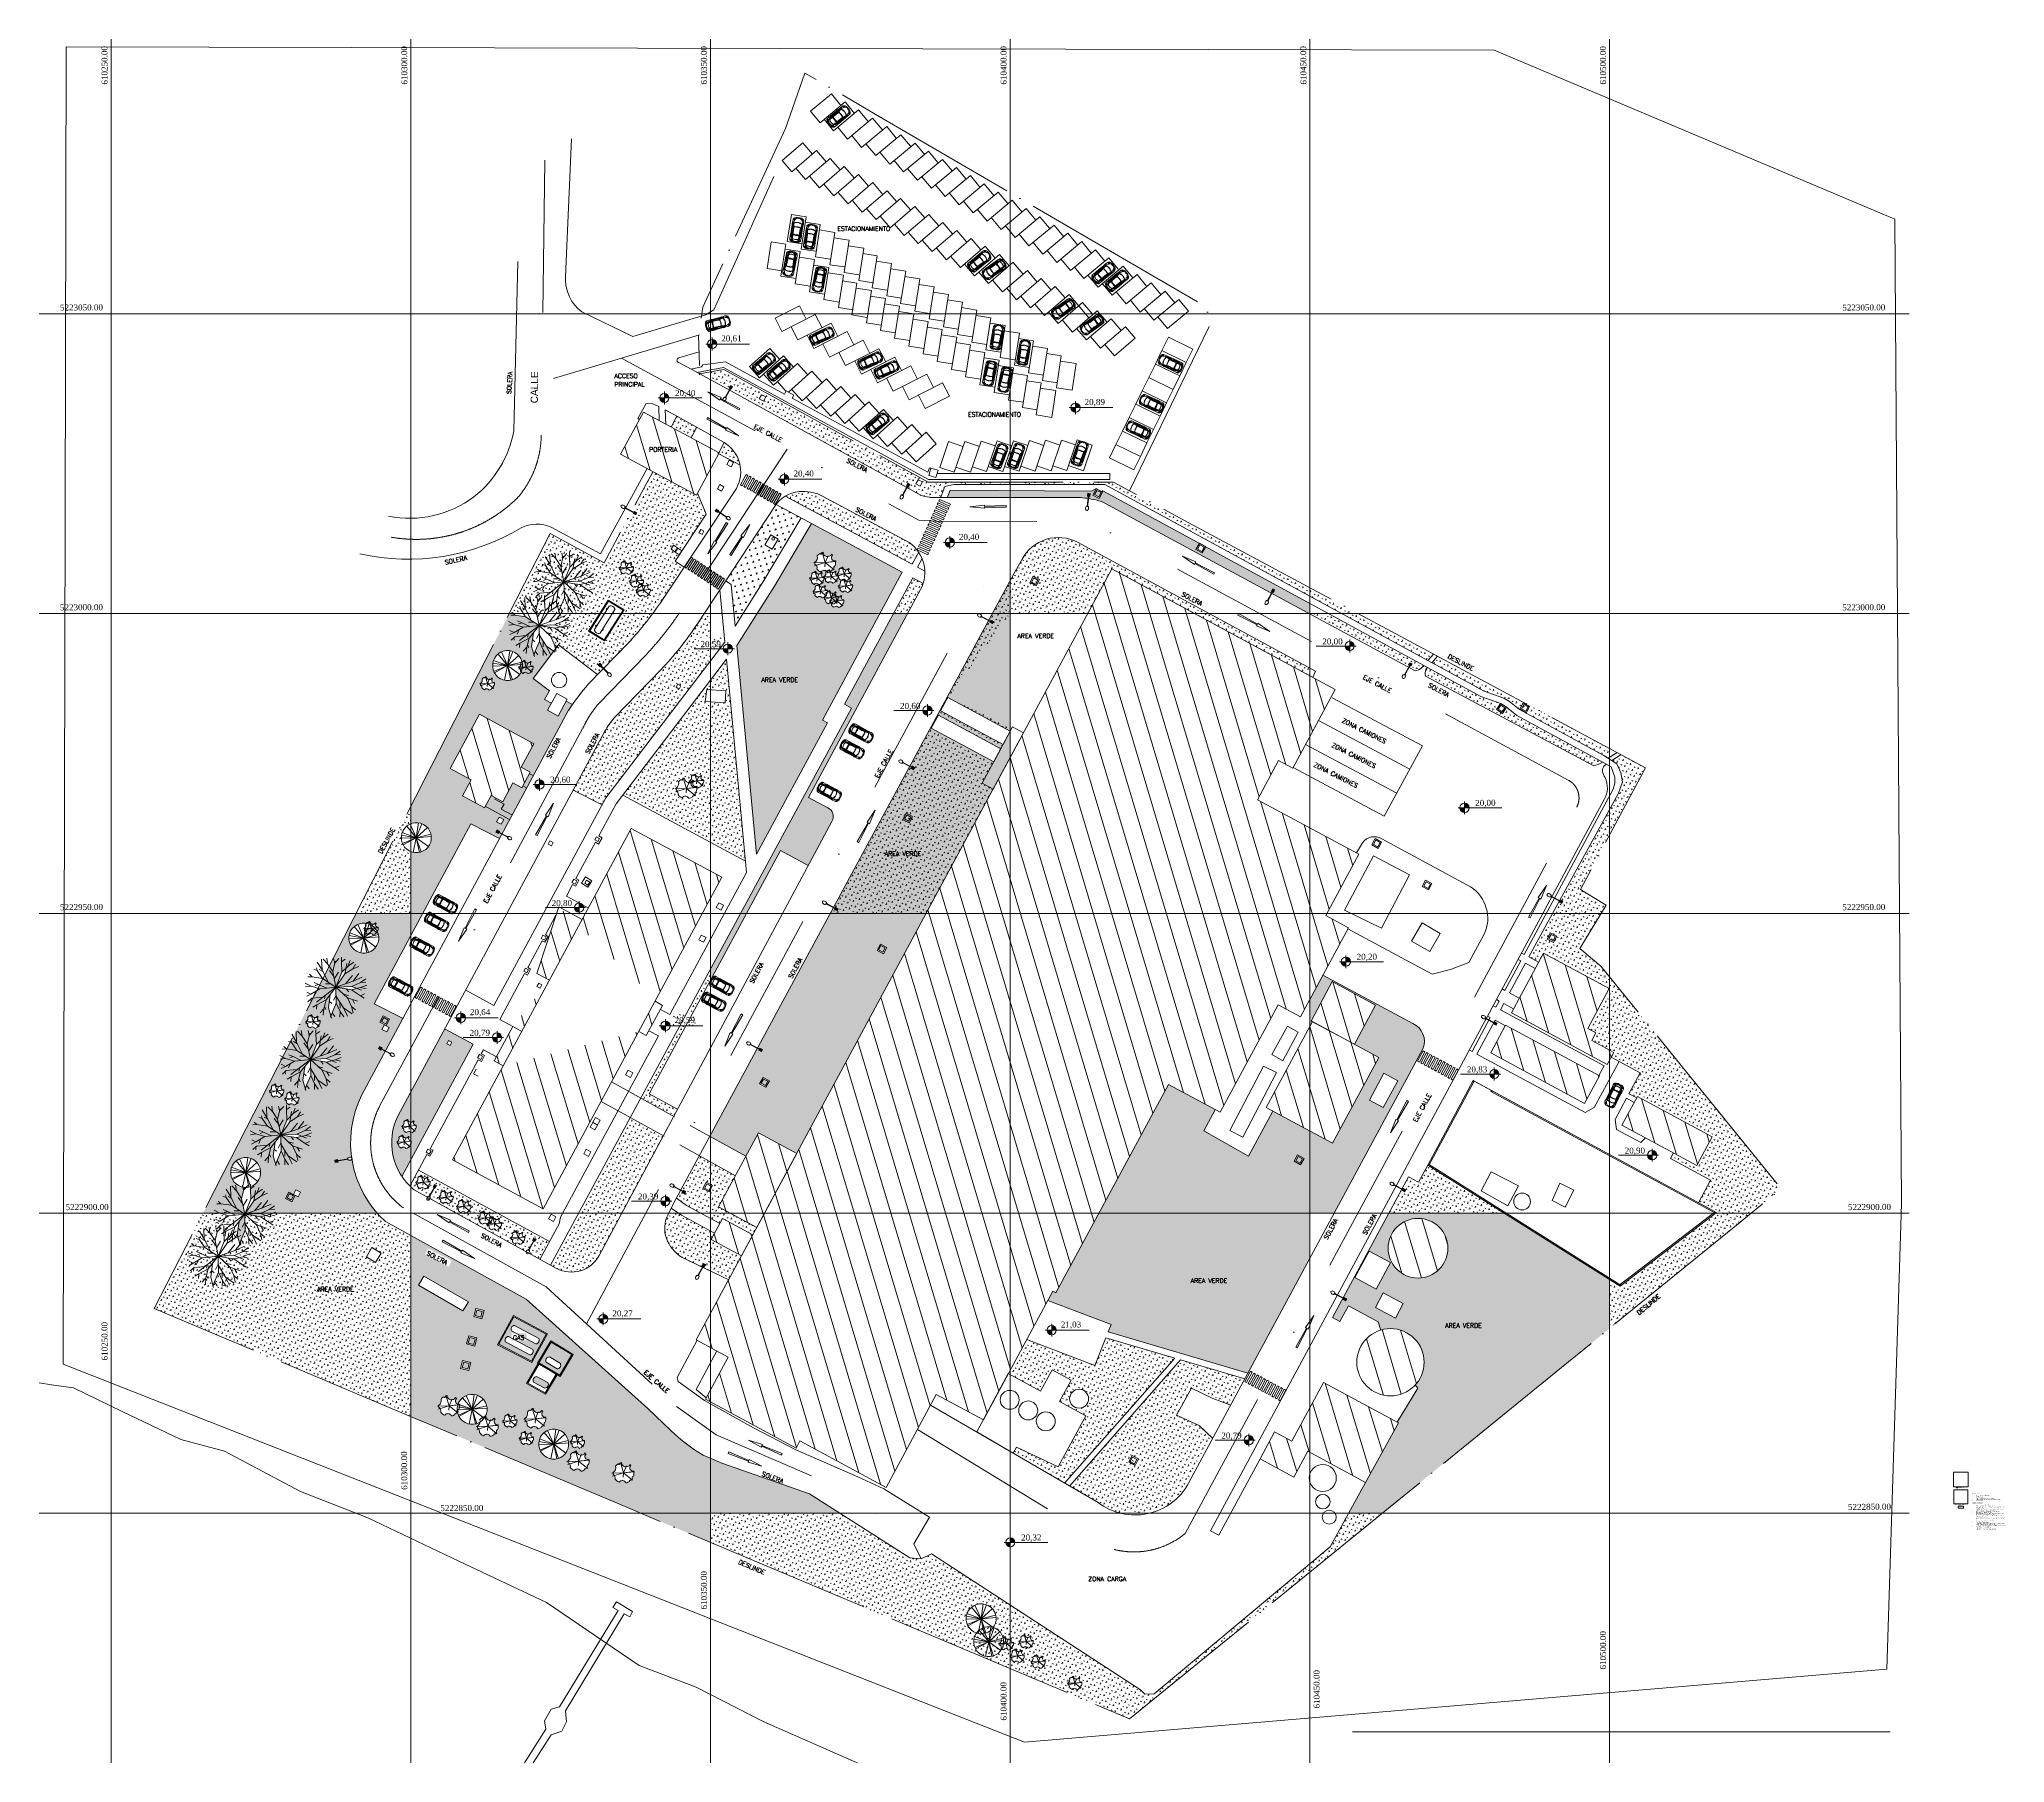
# Model space of a CAD drawing. Header units: centimetres. Extents: x 7802 to 40592, y -4163 to 24577.
import ezdxf

# ---------------------------------------------------------------- set-up
doc = ezdxf.new("R2010")
doc.units = ezdxf.units.CM
for name, pattern in [('Dash', [0.635, 0.3175, -0.3175]), ('IMPORT-ACAD_ISO02W100', [1500, 1200, -300]), ('IMPORT-ACAD_ISO04W100 _2_', [3000, 2400, -300, 0, -300]), ('IMPORT-LÍMITE2', [3683, 635, -254, 0, -254, 2540, 0]), ('IMPORT-TRAZO_Y_PUNTOX2', [5080, 2540, -1270, 0, -1270])]:
    doc.linetypes.add(name, pattern=pattern)
for name, color, linetype, lineweight in [('A-DETL-GENF', 7, 'Continuous', 9), ('camara inspeccion', 7, 'Continuous', 9), ('cota nivel', 7, 'Continuous', 9), ('E-LITE-EQPM', 7, 'Continuous', 9), ('eje calle', 7, 'IMPORT-TRAZO_Y_PUNTOX2', 9), ('estacionamientos', 7, 'Continuous', 9), ('G-ANNO-REFR', 7, 'Dash', 18), ('G-ANNO-TEXT', 7, 'Continuous', 9), ('grilla', 7, 'Continuous', 9), ('L-SITE', 7, 'Continuous', 9), ('luminarias', 7, 'Continuous', 9), ('muelle', 7, 'Continuous', 9), ('PASO CEBRA', 7, 'Continuous', 9), ('TEXTO', 7, 'Continuous', 9), ('VEREDAS', 7, 'Continuous', 9)]:
    doc.layers.add(name, color=color, linetype=linetype, lineweight=lineweight)
for name, color, linetype, lineweight, true_color in [('ACHURADO', 4, 'Continuous', 9, 0x00ffff), ('arboles y arbustos', 7, 'Continuous', 9, 0xbfff7f), ('Base - Emplazamiento_dwg', 7, 'Continuous', 9, 0x767676), ('CERCO INTERIOR', 2, 'Continuous', 9, 0xffff00), ('edificios', 4, 'Continuous', 9, 0x00ffff), ('linea costa', 4, 'Continuous', 9, 0x00ffff), ('linea propiedad', 6, 'IMPORT-LÍMITE2', 9, 0xff00ff), ('MAQUINARIAS', 2, 'Continuous', 9, 0xffff00), ('PASARELA', 100, 'IMPORT-ACAD_ISO02W100', 9, 0x00ff3f), ('PASTO', 3, 'Continuous', 9, 0x00ff00), ('recintogas', 1, 'Continuous', 9, 0xff0000), ('solera', 1, 'Continuous', 9, 0xff0000)]:
    doc.layers.add(name, color=color, linetype=linetype, lineweight=lineweight, true_color=true_color)
doc.styles.add('Arial', font='arial.ttf', dxfattribs={"height": 120})
doc.styles.add('Century Gothic', font='GOTHIC.TTF', dxfattribs={"height": 9})
doc.styles.add('Century Gothic_1', font='GOTHIC.TTF', dxfattribs={"height": 10})
doc.styles.add('Century Gothic_B', font='GOTHICB.TTF', dxfattribs={"height": 10})
doc.styles.add('Simplex', font='simplex_.ttf', dxfattribs={"height": 75})
doc.styles.add('Times New Roman', font='times.ttf', dxfattribs={"height": 100})
picture_1 = doc.add_image_def('image1.jpg', size_in_pixel=(275, 100))
picture_2 = doc.add_image_def('image2.png', size_in_pixel=(160, 160))
picture_3 = doc.add_image_def('image3.jpeg', size_in_pixel=(2000, 2000))
picture_4 = doc.add_image_def('image4.jpg', size_in_pixel=(434, 317))
pattern_1 = [(151.66, (-61025000, -522285000), (-97.853965094, -29.283148145), [19.152, -125.298]), (106.66, (-61025000, -522285000), (-97.854372693, -29.28327012), [19.152, -82.99]), (196.66, (-61025000, -522285000), (29.28327012, -97.854372693), [19.152, -82.99])]
pattern_2 = [(151.66, (50916.9, 82982.8), (-97.853965, -29.28315), [19.152, -125.298]), (106.66, (50916.9, 82982.8), (-97.85437, -29.28327), [19.152, -82.99]), (196.66, (50916.9, 82982.8), (29.28327, -97.85437), [19.152, -82.99])]
pattern_3 = [(106.66, (-61025000, -522285000), (-279.57311, -83.66325054), [])]

# ---------------------------------------------------------------- blocks, each defined once
blk = doc.blocks.new('Base - Emplazamiento_dwg_Site_Straight_On_Arrow - 6m_Length-387125-Levantamiento planta general-1977894-N01-Emplazamiento')
at = {"layer": 'L-SITE', "flags": 128}
blk.add_lwpolyline([(-600, -24000), (-1500, -60000), (1500, -60000), (600, -24000), (2500, -24000), (0, 0), (-2500, -24000), (-600, -24000), (-2500, -24000), (0, 0), (2500, -24000), (600, -24000), (1500, -60000), (-1500, -60000)], close=True, dxfattribs=at)
blk = doc.blocks.new('Base - Emplazamiento_dwg_flecha-1977895-N01-Emplazamiento')
at = {"rotation": 359.8716291240209}
blk.add_blockref('Base - Emplazamiento_dwg_Site_Straight_On_Arrow - 6m_Length-387125-Levantamiento planta general-1977894-N01-Emplazamiento', (0, 0), dxfattribs=at)
blk = doc.blocks.new('Base - Emplazamiento_dwg_M_RPC Beetle - M_RPC Beetle-467549-Levantamiento planta general-1977896-N01-Emplazamiento')
at = {"layer": 'A-DETL-GENF', "flags": 128}
for points in [[(-8411, 20984), (-8174, 21949), (-7889, 23049), (-7378, 24820), (-7145, 25833), (-6584, 27530), (-6069, 28816), (-5296, 30137), (-4326, 31342), (-3784, 31832), (-2867, 32425), (-2154, 32655), (-737, 32829), (-25, 32871)], [(-2345, 33634), (-30, 33634), (2285, 33634)], [(-35, 32723), (-157, 32713), (-270, 32683), (-368, 32636), (-443, 32574), (-490, 32501), (-506, 32424), (-490, 32346), (-443, 32274), (-368, 32212), (-270, 32164), (-157, 32134), (-35, 32124), (-24, 32124), (98, 32134), (212, 32164), (310, 32212), (384, 32274), (432, 32346), (448, 32424), (431, 32502), (384, 32574), (309, 32636), (211, 32684), (98, 32713), (-24, 32723)], [(8362, 20991), (8124, 21956), (7838, 23055), (7325, 24826), (7091, 25839), (6529, 27536), (6014, 28821), (5239, 30141), (4268, 31346), (3725, 31836), (2808, 32427), (2095, 32657), (677, 32830), (-34, 32871)], [(-6734, 32287), (-6783, 32297), (-7316, 31872), (-7812, 31371), (-8194, 30830), (-8496, 30452), (-8810, 29908), (-8787, 29711), (-8823, 29598), (-8896, 29446), (-8932, 29341), (-9119, 26919), (-9119, 24331), (-9125, 21770), (-9194, 21628), (-9112, 20329), (-9112, 5492), (-9103, 5430), (-9106, 4957), (-9179, 3844), (-9122, 3698), (-9110, -2095), (-8977, -4265)], [(-8977, -4265), (-8932, -4366), (-8878, -4456), (-8802, -4592), (-8739, -4762), (-8570, -5091), (-8292, -5447), (-7738, -5871), (-7007, -6302), (-6196, -6680), (-5409, -7003), (-4686, -7214), (-4038, -7371), (-3464, -7492), (-2908, -7585), (-13, -7627), (2883, -7583), (3438, -7489), (4013, -7367), (4661, -7210), (5383, -6999), (6171, -6674), (6981, -6296), (7711, -5865), (8265, -5440), (8542, -5084), (8711, -4754), (8774, -4584), (8850, -4449), (8904, -4358), (8949, -4257), (9080, -2088), (9080, 3705), (9144, 3851), (9070, 4964), (9067, 5437)], [(-7644, 20172), (-7619, 20471), (-7620, 20603), (-7629, 20649), (-8625, 20531), (-8723, 20417), (-8723, 20210), (-8628, 20091), (-7687, 19999)], [(-8512, 19881), (-8538, 19682), (-8620, 18903), (-8674, 17860), (-8674, 13978), (-8695, 10059), (-8671, 7739), (-7801, 2182), (-7197, 85), (-6711, -1413), (-6142, -2513), (-5237, -3747), (-3674, -5208), (-2486, -5826), (-1354, -6179), (8, -6282)], [(-7580, 21991), (-7503, 21918), (-7397, 21527), (-7144, 20517), (-6807, 18928), (-6544, 17467), (-6322, 15905), (-6148, 13973), (-6032, 11698), (-6011, 9821), (-6196, 7286), (-6418, 5569), (-6802, 3271), (-7175, 1315), (-7483, 5047), (-7831, 8295), (-7894, 9071), (-7914, 10855), (-7897, 12834), (-7870, 15139), (-7845, 17554), (-7726, 19937), (-7687, 19999), (-7667, 20045), (-7644, 20172)], [(-7756, 19510), (-7699, 19520), (-7624, 19502), (-7160, 19500), (-6718, 17060), (-6613, 16273), (-6466, 14440), (-6309, 12171), (-6268, 10666), (-6765, 10627), (-7373, 10558), (-7749, 10490), (-7869, 10450), (-7912, 10421)], [(-5891, 29901), (-5719, 30184), (-5644, 30473), (-5644, 30575), (-5665, 30717), (-5703, 30863), (-5740, 30927), (-5805, 31011), (-5898, 31104), (-6008, 31177), (-6145, 31228), (-6314, 31252), (-6424, 31254), (-6774, 31187), (-7179, 30982), (-7309, 30885), (-7527, 30658), (-7668, 30466), (-7773, 30293), (-7821, 30200), (-7883, 29995), (-7894, 29843), (-7878, 29775), (-7827, 29668), (-7806, 29638), (-7732, 29556), (-7613, 29456), (-7384, 29337), (-7198, 29305), (-7062, 29301), (-6756, 29336), (-6394, 29477), (-6300, 29528), (-5959, 29805)], [(-7834, 8369), (-7343, 8482), (-6821, 8482), (-6328, 8585), (-6401, 7743), (-6496, 6871), (-6601, 6017), (-6815, 4502), (-6995, 3280), (-7064, 2802), (-7109, 2420), (-7142, 2051), (-7159, 1697), (-7193, 1573)], [(-7580, 21994), (-7666, 20853), (-7632, 20648)], [(-12, 17805), (-1022, 17783), (-2027, 17721), (-3022, 17629), (-3989, 17513), (-4860, 17399), (-5785, 17253), (-6144, 18819), (-6466, 20217), (-6631, 20842), (-7250, 23095), (-6680, 23604), (-6172, 23995), (-5528, 24357), (-4817, 24659), (-4038, 24925), (-3169, 25190), (-2211, 25392), (-1119, 25550), (-19, 25612)], [(-18, 25289), (-1101, 25226), (-2178, 25090), (-3064, 24833), (-3884, 24661), (-4594, 24433), (-5229, 24141), (-5829, 23815), (-6386, 23414), (-6856, 23027), (-6309, 20911), (-6024, 19647), (-5574, 17622), (-4730, 17746), (-3922, 17867), (-2993, 17978), (-2018, 18066), (-1021, 18119), (-12, 18137)], [(-1, 4886), (-1025, 4890), (-2025, 4949), (-2980, 5014), (-3860, 5075), (-4647, 5163), (-5333, 5249), (-5422, 4471), (-5517, 3681), (-5611, 2867), (-5695, 2060), (-5825, 583), (-5910, -587), (-5958, -1518), (-5996, -2481), (-6004, -2705)], [(-5333, 5249), (-5169, 7644), (-5191, 11899), (-5345, 15210), (-5518, 17302)], [(6, -3151), (-934, -3124), (-1834, -3004), (-2658, -2837), (-3371, -2613), (-3994, -2374), (-4594, -2102), (-5246, -1675), (-5399, -1415), (-5381, -953), (-5355, -513), (-5325, -36), (-5279, 522), (-5231, 1159), (-5170, 1828), (-5037, 3085), (-4905, 3826), (-4799, 4047), (-4677, 4169), (-4373, 4192), (-3691, 4112), (-2899, 4032), (-1995, 3960), (-1016, 3905), (0, 3881)], [(-34, 17805), (975, 17784), (1980, 17723), (2976, 17631), (3943, 17516), (4814, 17403), (5739, 17258), (6096, 18825), (6418, 20222), (6582, 20848), (7199, 23101), (6628, 23610), (6120, 24000), (5476, 24362), (4765, 24663), (3986, 24928), (3116, 25193), (2158, 25394), (1066, 25551), (-34, 25612)], [(-34, 25289), (1048, 25227), (2125, 25092), (3011, 24836), (3831, 24664), (4542, 24437), (5177, 24146), (5778, 23820), (6335, 23419), (6805, 23033), (6260, 20917), (5975, 19652), (5527, 17626)], [(8464, 19888), (8490, 19689), (8572, 18910), (8627, 17867), (8636, 13985), (8655, 10066), (8633, 7746), (7768, 2189), (7166, 91), (6680, -1407), (6112, -2508), (5209, -3743), (3647, -5204), (2459, -5823), (1328, -6177), (-34, -6282)], [(5527, 17626), (3804, 17879), (2946, 17981), (1971, 18067), (974, 18120), (-34, 18137)], [(-34, 4886), (989, 4891), (1990, 4951), (2944, 5017), (3824, 5079), (4611, 5167), (5298, 5254), (5131, 7648), (5150, 11903), (5300, 15215), (5472, 17307)], [(-34, -3151), (905, -3123), (1805, -3002), (2629, -2835), (3342, -2610), (3964, -2371), (4565, -2099), (5216, -1671), (5368, -1411), (5350, -949), (5324, -509), (5293, -32), (5247, 526), (5198, 1164), (5137, 1832), (5063, 2524), (4992, 3149), (4870, 3830), (4764, 4051), (4642, 4173), (4338, 4196), (3656, 4115), (2864, 4034), (1960, 3962), (981, 3906), (-34, 3881)], [(5298, 5254), (5386, 4475), (5482, 3686), (5577, 2871), (5662, 2065), (5793, 587), (5879, -582), (5927, -1513), (5967, -2476), (5974, -2700)], [(5834, 29906), (5662, 30189), (5587, 30478), (5586, 30580), (5608, 30721), (5645, 30868), (5683, 30932), (5748, 31016), (5840, 31109), (5950, 31182), (6087, 31233), (6257, 31257), (6366, 31259), (6717, 31192), (7121, 30988), (7251, 30891), (7469, 30664), (7611, 30473), (7716, 30300), (7764, 30207), (7826, 30002), (7837, 29849), (7822, 29781), (7771, 29675), (7750, 29645), (7675, 29563), (7557, 29463), (7328, 29343), (7142, 29311), (7006, 29307), (6700, 29342), (6337, 29482), (6244, 29534), (5902, 29810)], [(7530, 21997), (7453, 21925), (7347, 21533), (7095, 20523), (6759, 18933), (6498, 17473), (6277, 15911), (6105, 13978), (5990, 11703), (5971, 9826), (6158, 7291), (6382, 5574), (6767, 3276), (7142, 1321), (7447, 5053), (7793, 8301), (7855, 9078), (7874, 10862), (7855, 12841), (7826, 15146), (7798, 17560), (7677, 19943), (7638, 20006), (7619, 20051), (7596, 20178), (7571, 20478), (7571, 20609), (7580, 20655), (8577, 20538), (8674, 20424), (8674, 20218), (8580, 20099), (7638, 20006)], [(7708, 19517), (7651, 19526), (7576, 19508), (7112, 19506), (6672, 17066), (6568, 16279), (6422, 14446), (6268, 12177), (6227, 10671), (6725, 10633), (7332, 10564)], [(7795, 8376), (7305, 8488), (6783, 8488), (6289, 8590), (6363, 7748), (6458, 6876), (6565, 6023), (6780, 4507), (6961, 3286), (7030, 2808), (7075, 2426), (7109, 2057), (7126, 1703), (7160, 1579)], [(9067, 5499), (9067, 20337), (9144, 21636), (9075, 21777), (9063, 24339), (9063, 26926), (8876, 29349), (8840, 29453), (8767, 29605), (8730, 29718), (8753, 29915), (8439, 30459), (8137, 30837), (7754, 31378), (7258, 31879), (6724, 32303)], [(7332, 10564), (7708, 10497), (7829, 10456), (7871, 10428)], [(7530, 22001), (7617, 20859), (7583, 20655)], [(-9062, -2853), (-8998, -3331), (-8936, -3719), (-8863, -3976), (-8778, -4182), (-8832, -4283), (-8555, -4801), (-8289, -5051), (-7925, -5266), (-7408, -5462), (-6095, -5816), (-5383, -5941), (-3995, -6333)], [(-2304, -6696), (-1207, -6778), (9, -6808)], [(9033, -2845), (8969, -3323), (8908, -3711), (8835, -3969), (8749, -4174), (8804, -4276), (8528, -4794), (8261, -5044), (7897, -5259), (7381, -5455), (6069, -5811), (5357, -5936), (3968, -6330), (2278, -6694), (1181, -6777), (-34, -6808)], [(7373, -3841), (7573, -3911), (7706, -4001), (7814, -4095), (7896, -4235), (7926, -4429), (7920, -4522), (7777, -4885), (7486, -5222), (7110, -5473), (6637, -5603), (6196, -5603), (5865, -5446), (5665, -5147), (5628, -4983), (5626, -4816), (5636, -4746), (5759, -4444), (6059, -4122), (6475, -3902), (6986, -3811), (7296, -3827)]]:
    blk.add_lwpolyline(points, dxfattribs=at)
for points in [[(-6344, 31193), (-6446, 31195), (-6772, 31138), (-7157, 30950), (-7278, 30859), (-7478, 30650), (-7604, 30480), (-7703, 30309), (-7747, 30232), (-7804, 30041), (-7815, 29899), (-7800, 29835), (-7753, 29736), (-7664, 29631), (-7553, 29536), (-7340, 29422), (-7167, 29390), (-7040, 29377), (-6755, 29409), (-6330, 29588), (-6013, 29846), (-5789, 30198), (-5720, 30468), (-5720, 30563), (-5743, 30694), (-5774, 30831), (-5956, 31055), (-6058, 31123), (-6186, 31171)], [(5732, 30203), (5663, 30473), (5662, 30567), (5685, 30699), (5716, 30836), (5898, 31060), (6001, 31128), (6128, 31176), (6286, 31198), (6388, 31201), (6714, 31143), (7099, 30956), (7220, 30865), (7421, 30656), (7547, 30486), (7645, 30315), (7690, 30238), (7748, 30047), (7758, 29905), (7744, 29842), (7696, 29743), (7608, 29638), (7497, 29542), (7284, 29428), (7110, 29396), (6984, 29383), (6699, 29415), (6274, 29593), (5956, 29851)], [(-5892, -5451), (-5692, -5152), (-5655, -4987), (-5654, -4821), (-5663, -4751), (-5787, -4449), (-6087, -4127), (-6504, -3907), (-7014, -3817), (-7324, -3833), (-7401, -3847), (-7601, -3917), (-7734, -4007), (-7842, -4102), (-7924, -4242), (-7954, -4436), (-7948, -4529), (-7804, -4892), (-7514, -5227), (-7137, -5479), (-6663, -5608), (-6223, -5608)], [(-7358, -3903), (-7684, -4048), (-7869, -4267), (-7905, -4531), (-7754, -4901), (-7468, -5218), (-7102, -5454), (-6659, -5578), (-6258, -5571), (-5936, -5416), (-5751, -5150), (-5721, -4829), (-5851, -4489), (-6122, -4186), (-6512, -3961), (-6971, -3882)], [(6094, -4181), (6483, -3956), (6942, -3876), (7330, -3897), (7656, -4041), (7841, -4260), (7878, -4525), (7726, -4894), (7440, -5212), (7075, -5448), (6632, -5573), (6231, -5566), (5909, -5411), (5724, -5145), (5693, -4824), (5823, -4485)]]:
    blk.add_lwpolyline(points, close=True, dxfattribs=at)
at = {"layer": 'A-DETL-GENF'}
for centre, start, end in [((-2594, 26623), 87.966436, 126.162863), ((2540, 26625), 53.885307, 92.081734)]:
    blk.add_arc(centre, 7016, start, end, dxfattribs=at)
blk = doc.blocks.new('Base - Emplazamiento_dwg_auto1-1977897-N01-Emplazamiento')
at = {"rotation": 269.9759139571621}
blk.add_blockref('Base - Emplazamiento_dwg_M_RPC Beetle - M_RPC Beetle-467549-Levantamiento planta general-1977896-N01-Emplazamiento', (6166, -1216), dxfattribs=at)
blk = doc.blocks.new('Base - Emplazamiento_dwg_arbolito2-1977898-N01-Emplazamiento')
at = {"layer": 'arboles y arbustos'}
for p, q in [((-136795, 306059), (-192890, 380105)), ((7931, 365980), (-28274, 426368)), ((353086, 344638), (319449, 240984)), ((-329520, 207603), (-367849, 181709)), ((-254711, 188756), (-172119, 196039)), ((-160929, 27148), (-218273, 11516)), ((7639, 113490), (51564, 32617)), ((187823, 274576), (56473, 89501)), ((282135, 18800), (153389, 26084)), ((170393, 319864), (170393, 249454)), ((233551, 162048), (180735, 49603)), ((-367560, -55497), (-466480, -98841)), ((-436912, -222559), (-360968, -211997)), ((-326852, -45759), (-361594, -92885)), ((-279597, -317469), (-329989, -414094)), ((-232848, -291976), (-152686, -245845)), ((-213956, -78698), (-227974, -132915)), ((-71643, -129216), (-167643, -129216)), ((625, -228292), (21098, -313878)), ((173912, -183803), (345449, -216415)), ((306804, -91097), (473160, -36109)), ((441305, -165456), (534051, -170705)), ((545665, -64673), (454197, -74556)), ((-202312, -336674), (-220774, -511703)), ((-115572, -444297), (-134233, -530296)), ((-48232, -466787), (-8725, -402622)), ((111379, -488618), (107123, -565175)), ((303371, -385387), (400063, -433499))]:
    blk.add_line(p, q, dxfattribs=at)
at = {"layer": 'arboles y arbustos', "flags": 128}
for points in [[(-255958, 246514), (-106285, 155430), (-136795, 306059), (-140111, 414984)], [(138549, 338838), (66070, 200698), (7931, 365980), (22141, 424273)], [(132218, 397439), (138549, 338838), (172787, 368952)], [(262342, 405947), (187823, 274576), (338986, 365204)], [(-458342, -35797), (-367560, -55497), (-218090, -19741), (-363730, 77660)], [(-429190, 117586), (-363730, 77660), (-433116, 47257)], [(-390809, 230169), (-309948, 200397), (-207808, 47282)], [(-218090, -19741), (43286, -63300), (-331227, 102574)], [(-319736, 289076), (-255958, 246514), (-257599, 322251)], [(-186572, -195132), (43286, -63300), (-43286, 63300)], [(-106285, 155430), (-43286, 63300), (-53090, 210607)], [(-58854, 289713), (-53090, 210607), (-96815, 249454)], [(248044, 104891), (43286, -63300), (66070, 200698)], [(457730, 54034), (306732, -34836), (43286, -63300), (264589, -267453)], [(417213, 150498), (248044, 104891), (319449, 240984), (394009, 296394)], [(444889, 196039), (384160, 142625), (483755, 118345)], [(525377, 90131), (457730, 54034), (524929, 18533)], [(-107998, -38089), (-319914, -119307), (-445276, -243196)], [(-362327, -359720), (-279597, -317469), (-186572, -195132), (-360968, -211997), (-395408, -279471)], [(-89756, -139604), (-202312, -336674), (-290089, -459584)], [(-196269, -516073), (-115572, -444297), (-23046, -319844)], [(6822, -492488), (-23046, -319844), (43286, -63300), (179462, -290612)], [(99742, -229743), (43286, -63300), (306804, -91097), (441305, -165456), (526421, -233506)], [(75656, -289548), (99742, -229743), (128402, -314238)], [(230542, -429073), (128402, -314238), (111379, -488618), (170960, -535403)], [(199637, -464655), (179462, -290612), (303371, -385387), (350651, -464309)], [(422412, -293754), (264589, -267453), (396519, -369529)], [(306732, -34836), (453900, -79123), (550166, -128081)], [(256077, -518390), (230542, -429073), (315659, -497124)]]:
    blk.add_lwpolyline(points, dxfattribs=at)
blk = doc.blocks.new('Base - Emplazamiento_dwg_arbolito1-1977899-N01-Emplazamiento')
at = {"layer": 'arboles y arbustos', "flags": 128}
for points in [[(-238463, -71647), (0, 0), (234345, -84146)], [(-207998, 136876), (0, 0), (246954, 31808)], [(-125237, 215206), (0, 0), (-195276, 154484)], [(-188581, -162590), (0, 0), (-170592, -181373)], [(-35301, 246479), (0, 0), (-79646, 235912)], [(-35372, -246469), (0, 0), (152384, 196919)], [(234073, 84900), (0, 0), (93617, 230725)], [(166729, -184931), (0, 0), (134421, -209592)]]:
    blk.add_lwpolyline(points, dxfattribs=at)
at = {"layer": 'arboles y arbustos'}
for start, end in [(360, 180), (180, 360)]:
    blk.add_arc((0, 0), 248994, start, end, dxfattribs=at)
blk = doc.blocks.new('Base - Emplazamiento_dwg_arbolito3-1977900-N01-Emplazamiento')
at = {"layer": 'arboles y arbustos', "flags": 128}
for points in [[(-121318, 139026), (-32799, 50506), (-57604, -77105)], [(-97600, 162744), (-32799, 50506), (-76436, 30158)], [(52316, 135621), (-32799, 50506), (48741, 57640)], [(36242, -48095), (-32799, 50506), (32799, -50506)]]:
    blk.add_lwpolyline(points, dxfattribs=at)
at = {"layer": 'arboles y arbustos'}
for centre, radius, start, end in [((-32799, 50506), 115556, 155.735233, 183.402419), ((-154179, -508), 44566, 323.3668003, 82.2260076), ((-150390, 145079), 48650, 284.57613, 357.8078405), ((-32799, 50506), 115556, 116.6695943, 126.6487376), ((-53580, 204427), 59436, 238.4657353, 316.9122762), ((-32799, 50506), 115556, 58.8080147, 78.7084173), ((31402, 142195), 8382, 121.2966939, 348.7033061), ((64509, -17630), 36281, 68.9275967, 221.0724033), ((81108, 81028), 49888, 119.9837957, 270.0162043), ((-32799, 50506), 115556, 39.6479797, 51.1919853), ((-32799, 50506), 115556, 342.7424074, 350.3520203), ((-32799, 50506), 115556, 222.1903889, 242.6209198), ((-80037, -63403), 12747, 17.3647631, 117.5876333), ((-32799, 50506), 115556, 252.3314766, 266.994206), ((-26488, -69927), 13357, 28.151832, 157.848168), ((-32799, 50506), 115556, 279.005794, 307.2575926)]:
    blk.add_arc(centre, radius, start, end, dxfattribs=at)
blk = doc.blocks.new('Base - Emplazamiento_dwg_luminariayadran1-1977901-N01-Emplazamiento')
at = {"layer": 'E-LITE-EQPM', "flags": 128}
for points in [[(8831, -196317), (8831, 0)], [(16451, 0), (16451, -196317)]]:
    blk.add_lwpolyline(points, close=True, dxfattribs=at)
at = {"layer": 'E-LITE-EQPM'}
blk.add_ellipse((12641, -223565), major_axis=(0, 38295), ratio=0.666666667, dxfattribs=at)
at = {"layer": 'luminarias'}
blk.add_line((8831, -196317), (16451, -196317), dxfattribs=at)
at = {"layer": 'luminarias', "flags": 128}
blk.add_lwpolyline([(16451, -23241), (31918, -23241), (31918, 23765), (-7576, 23765), (-7576, -23241), (8831, -23241)], dxfattribs=at)
at = {"layer": 'luminarias'}
for centre, radius, start, end in [((12641, 0), 12641, 287.5420336, 252.4579664), ((12641, -1921), 4267, 26.7617068, 153.2382932)]:
    blk.add_arc(centre, radius, start, end, dxfattribs=at)
blk = doc.blocks.new('Base - Emplazamiento_dwg-1977893-N01-Emplazamiento')
at = {"layer": 'ACHURADO'}
h = blk.add_hatch(dxfattribs=at)
h.set_pattern_fill('FP_3', color=256, style=0, pattern_type=2)
h.set_pattern_definition(pattern_3)
h.paths.add_polyline_path([(20930, 512), (21480, 1502), (20228, 2177), (19701, 1199), (19411, 1356), (19168, 905), (19733, 601), (19965, 1032), (20743, 613)])
h.paths.add_polyline_path([(21344, 1953), (21371, 1954), (21398, 1956), (21424, 1959), (21458, 1965), (21480, 1970), (21502, 1976), (21528, 1984), (21553, 1994), (21577, 2004), (21601, 2016), (21625, 2029), (21648, 2042), (21670, 2057), (21691, 2073), (21712, 2090), (21732, 2108), (21758, 2136), (21776, 2156), (21792, 2177), (21808, 2199), (21822, 2221), (21836, 2244), (21848, 2268), (21860, 2292), (21869, 2316), (21878, 2342), (21886, 2367), (21892, 2393), (21897, 2419), (21901, 2446), (21904, 2473), (21905, 2493), (21905, 2525), (21904, 2551), (21902, 2577), (21898, 2604), (21893, 2630), (21887, 2656), (21880, 2681), (21871, 2707), (21862, 2731), (21851, 2756), (21839, 2779), (21826, 2803), (21812, 2825), (21796, 2847), (21780, 2868), (21763, 2888), (21745, 2908), (21726, 2926), (21706, 2944), (21685, 2960), (21663, 2976), (21641, 2991), (21618, 3004), (21595, 3017), (21571, 3028), (21546, 3038), (21521, 3047), (21495, 3055), (21470, 3062), (21443, 3067), (21417, 3071), (21390, 3074), (21360, 3075), (21338, 3076), (21312, 3075), (21285, 3073), (21259, 3069), (21232, 3064), (21207, 3059), (21181, 3051), (21161, 3045), (21136, 3036), (21105, 3022), (21087, 3013), (21064, 3001), (21041, 2987), (21019, 2972), (20997, 2956), (20977, 2939), (20957, 2921), (20938, 2902), (20920, 2882), (20903, 2861), (20887, 2840), (20872, 2818), (20858, 2795), (20845, 2772), (20834, 2748), (20823, 2723), (20814, 2698), (20806, 2673), (20799, 2647), (20793, 2621), (20789, 2594), (20786, 2568), (20784, 2541), (20783, 2515), (20784, 2488), (20786, 2461), (20789, 2435), (20793, 2408), (20799, 2382), (20806, 2356), (20814, 2331), (20823, 2306), (20834, 2281), (20845, 2257), (20858, 2234), (20872, 2211), (20887, 2189), (20903, 2168), (20920, 2147), (20941, 2124), (20957, 2108), (20977, 2090), (20997, 2073), (21019, 2057), (21041, 2042), (21064, 2029), (21087, 2016), (21111, 2004), (21136, 1994), (21161, 1984), (21186, 1976), (21212, 1969), (21238, 1963), (21264, 1959), (21291, 1956), (21318, 1954)])
h.paths.add_polyline_path([(21792, 3919), (21826, 3919), (21845, 3920), (21866, 3923), (21891, 3926), (21915, 3931), (21939, 3937), (21963, 3945), (21990, 3955), (22009, 3963), (22031, 3974), (22053, 3985), (22074, 3998), (22095, 4012), (22115, 4027), (22134, 4043), (22152, 4060), (22169, 4078), (22186, 4097), (22201, 4116), (22216, 4136), (22229, 4157), (22242, 4179), (22253, 4201), (22263, 4223), (22272, 4246), (22280, 4270), (22287, 4294), (22292, 4318), (22297, 4342), (22300, 4369), (22302, 4392), (22302, 4417), (22302, 4442), (22300, 4466), (22297, 4491), (22292, 4515), (22287, 4540), (22280, 4564), (22272, 4587), (22263, 4610), (22253, 4633), (22239, 4659), (22229, 4676), (22216, 4697), (22201, 4717), (22186, 4737), (22169, 4755), (22152, 4773), (22134, 4790), (22115, 4806), (22095, 4821), (22074, 4835), (22053, 4848), (22031, 4860), (22009, 4871), (21986, 4880), (21963, 4889), (21939, 4896), (21915, 4902), (21891, 4907), (21866, 4911), (21841, 4913), (21817, 4915), (21792, 4915), (21767, 4913), (21740, 4911), (21718, 4907), (21693, 4902), (21669, 4896), (21646, 4889), (21622, 4880), (21599, 4871), (21577, 4860), (21555, 4848), (21534, 4835), (21510, 4819), (21494, 4806), (21475, 4790), (21457, 4773), (21439, 4755), (21423, 4737), (21407, 4717), (21393, 4697), (21379, 4676), (21367, 4655), (21356, 4633), (21345, 4610), (21336, 4587), (21328, 4564), (21322, 4540), (21316, 4515), (21312, 4491), (21309, 4466), (21307, 4442), (21306, 4417), (21307, 4392), (21309, 4367), (21312, 4342), (21316, 4318), (21322, 4294), (21328, 4270), (21336, 4246), (21345, 4223), (21356, 4201), (21368, 4176), (21379, 4157), (21393, 4136), (21407, 4116), (21423, 4097), (21439, 4078), (21457, 4060), (21475, 4043), (21494, 4027), (21514, 4012), (21534, 3998), (21558, 3984), (21577, 3974), (21599, 3963), (21622, 3953), (21646, 3945), (21669, 3937), (21693, 3931), (21718, 3926), (21745, 3922), (21767, 3920), (21780, 3919)])
h.paths.add_polyline_path([(10517, 4291), (10705, 4639), (10201, 4911), (10013, 4562)])
h.paths.add_polyline_path([(10771, 4762), (11438, 5999), (10802, 6342), (10135, 5105), (10770, 4763)])
h.paths.add_polyline_path([(7207, 5073), (10189, 10602), (8679, 11417), (5697, 5888), (6780, 5304)])
h.paths.add_polyline_path([(26453, 5796), (26711, 6273), (25463, 6946), (25206, 6469), (26238, 5913)])
h.paths.add_polyline_path([(20378, 6166), (21150, 7597), (20742, 7817), (21095, 8472), (20373, 8862), (20019, 8206), (20041, 8195), (19269, 6764), (20000, 6370)])
h.paths.add_polyline_path([(24582, 6830), (24830, 7291), (23266, 8134), (23017, 7673), (23735, 7287)])
h.paths.add_polyline_path([(6543, 7457), (8803, 8032), (8929, 7964), (9200, 8467), (7468, 10109), (7103, 9000), (7314, 8886), (6700, 8116), (6389, 7540), (6439, 7513)])
h.paths.add_polyline_path([(24961, 7481), (25070, 7683), (24702, 7882), (24769, 8008), (24635, 8081), (24994, 8746), (23897, 9338), (23361, 8344), (24769, 7584)])
h.paths.add_polyline_path([(6228, 11763), (6339, 11969), (6535, 11863), (6704, 12177), (6854, 12096), (6994, 12356), (6842, 12438), (7054, 12830), (6145, 13321), (5658, 12418), (6008, 12229), (5863, 11959)])
h.paths.add_polyline_path([(9765, 16975), (10145, 17679), (8880, 18361), (8501, 17657), (8993, 17392)])
h = blk.add_hatch(dxfattribs=at)
h.set_pattern_fill('FP_3', color=256, style=0, pattern_type=2)
h.set_pattern_definition(pattern_3)
h.paths.add_polyline_path([(12931, 429), (13767, 1978), (14552, 1554), (15709, 3700), (15764, 3671), (17640, 7149), (18503, 6683), (19471, 8478), (19843, 8277), (20643, 9760), (20264, 9965), (20815, 10987), (19127, 11897), (19479, 12551), (19716, 12423), (20423, 13733), (16694, 15744), (9761, 2889), (10295, 2601), (9916, 1899), (11427, 1084), (11492, 1205)])
at = {"layer": 'cota nivel'}
h = blk.add_hatch(color=256, dxfattribs=at)
h.paths.add_polyline_path([(10027, 19496), (10105, 19496), (10104, 19506), (10102, 19515), (10100, 19524), (10096, 19532), (10091, 19540), (10085, 19548), (10079, 19554), (10071, 19560), (10063, 19565), (10055, 19569), (10046, 19571), (10037, 19573), (10027, 19574)])
h.paths.add_polyline_path([(10027, 19419), (10027, 19496), (9950, 19496), (9951, 19487), (9952, 19478), (9955, 19469), (9959, 19460), (9964, 19452), (9970, 19445), (9976, 19439), (9984, 19433), (9992, 19428), (10000, 19424), (10009, 19421), (10018, 19420)])
h = blk.add_hatch(color=256, dxfattribs=at)
h.paths.add_polyline_path([(9230, 18596), (9307, 18596), (9306, 18605), (9305, 18614), (9302, 18623), (9298, 18632), (9293, 18640), (9287, 18647), (9281, 18653), (9273, 18659), (9265, 18664), (9257, 18668), (9248, 18671), (9239, 18672), (9230, 18673)])
h.paths.add_polyline_path([(9230, 18519), (9230, 18596), (9152, 18596), (9153, 18586), (9155, 18577), (9157, 18568), (9161, 18560), (9166, 18552), (9172, 18545), (9178, 18538), (9186, 18532), (9194, 18527), (9202, 18524), (9211, 18521), (9220, 18519)])
h = blk.add_hatch(color=256, dxfattribs=at)
h.paths.add_polyline_path([(16089, 18435), (16166, 18435), (16165, 18444), (16163, 18453), (16161, 18462), (16157, 18471), (16152, 18479), (16146, 18486), (16140, 18493), (16132, 18498), (16124, 18503), (16116, 18507), (16107, 18510), (16098, 18511), (16089, 18512)])
h.paths.add_polyline_path([(16089, 18358), (16089, 18435), (16011, 18435), (16012, 18425), (16014, 18416), (16016, 18407), (16020, 18399), (16025, 18391), (16031, 18384), (16037, 18377), (16045, 18371), (16053, 18366), (16061, 18363), (16070, 18360), (16079, 18358)])
h = blk.add_hatch(color=256, dxfattribs=at)
h.paths.add_polyline_path([(11232, 17243), (11309, 17243), (11308, 17252), (11307, 17261), (11304, 17270), (11300, 17279), (11295, 17287), (11290, 17294), (11283, 17301), (11276, 17307), (11268, 17311), (11259, 17315), (11250, 17318), (11241, 17320), (11232, 17320)])
h.paths.add_polyline_path([(11232, 17166), (11232, 17243), (11155, 17243), (11155, 17234), (11157, 17225), (11160, 17216), (11163, 17207), (11168, 17199), (11174, 17192), (11181, 17185), (11188, 17179), (11196, 17175), (11204, 17171), (11213, 17168), (11223, 17166)])
h = blk.add_hatch(color=256, dxfattribs=at)
h.paths.add_polyline_path([(13992, 16186), (14069, 16186), (14068, 16195), (14067, 16204), (14064, 16213), (14060, 16221), (14055, 16229), (14050, 16237), (14043, 16243), (14036, 16249), (14028, 16254), (14019, 16258), (14010, 16260), (14001, 16262), (13992, 16263)])
h.paths.add_polyline_path([(13992, 16108), (13992, 16186), (13915, 16186), (13915, 16176), (13917, 16167), (13920, 16158), (13923, 16150), (13928, 16142), (13934, 16134), (13941, 16128), (13948, 16122), (13956, 16117), (13964, 16113), (13973, 16111), (13982, 16109)])
h = blk.add_hatch(color=256, dxfattribs=at)
h.paths.add_polyline_path([(10290, 14415), (10368, 14415), (10367, 14424), (10365, 14433), (10363, 14442), (10359, 14450), (10354, 14458), (10348, 14466), (10342, 14472), (10334, 14478), (10326, 14483), (10318, 14487), (10309, 14490), (10300, 14491), (10290, 14492)])
h.paths.add_polyline_path([(10290, 14337), (10290, 14415), (10213, 14415), (10214, 14405), (10215, 14396), (10218, 14387), (10222, 14379), (10227, 14371), (10233, 14363), (10239, 14357), (10247, 14351), (10254, 14346), (10263, 14342), (10272, 14340), (10281, 14338)])
h = blk.add_hatch(color=256, dxfattribs=at)
h.paths.add_polyline_path([(20664, 14459), (20742, 14459), (20741, 14469), (20739, 14478), (20737, 14487), (20733, 14495), (20728, 14503), (20722, 14511), (20716, 14517), (20708, 14523), (20700, 14528), (20692, 14532), (20683, 14534), (20674, 14536), (20664, 14537)])
h.paths.add_polyline_path([(20664, 14382), (20664, 14459), (20587, 14459), (20588, 14450), (20589, 14441), (20592, 14432), (20596, 14424), (20601, 14416), (20607, 14408), (20613, 14402), (20621, 14396), (20629, 14391), (20637, 14387), (20646, 14385), (20655, 14383)])
h = blk.add_hatch(color=256, dxfattribs=at)
h.paths.add_polyline_path([(13620, 13385), (13697, 13385), (13696, 13394), (13695, 13403), (13692, 13412), (13688, 13420), (13683, 13428), (13677, 13436), (13671, 13442), (13663, 13448), (13655, 13453), (13647, 13457), (13638, 13460), (13629, 13461), (13620, 13462)])
h.paths.add_polyline_path([(13620, 13307), (13620, 13385), (13542, 13385), (13543, 13375), (13545, 13366), (13547, 13357), (13551, 13349), (13556, 13341), (13562, 13333), (13568, 13327), (13576, 13321), (13584, 13316), (13592, 13312), (13601, 13310), (13610, 13308)])
h = blk.add_hatch(color=256, dxfattribs=at)
h.paths.add_polyline_path([(7146, 12149), (7223, 12149), (7223, 12158), (7221, 12168), (7218, 12176), (7214, 12185), (7209, 12193), (7204, 12200), (7197, 12207), (7190, 12213), (7182, 12217), (7173, 12221), (7164, 12224), (7155, 12226), (7146, 12226)])
h.paths.add_polyline_path([(7146, 12072), (7146, 12149), (7069, 12149), (7069, 12140), (7071, 12131), (7074, 12122), (7078, 12113), (7082, 12105), (7088, 12098), (7095, 12091), (7102, 12086), (7110, 12081), (7119, 12077), (7127, 12074), (7137, 12072)])
h = blk.add_hatch(color=256, dxfattribs=at)
h.paths.add_polyline_path([(22580, 11762), (22657, 11762), (22656, 11772), (22655, 11781), (22652, 11790), (22648, 11798), (22643, 11806), (22637, 11814), (22631, 11820), (22624, 11826), (22616, 11831), (22607, 11835), (22598, 11837), (22589, 11839), (22580, 11840)])
h.paths.add_polyline_path([(22580, 11685), (22580, 11762), (22502, 11762), (22503, 11753), (22505, 11744), (22507, 11735), (22511, 11726), (22516, 11718), (22522, 11711), (22528, 11705), (22536, 11699), (22544, 11694), (22552, 11690), (22561, 11687), (22570, 11686)])
h = blk.add_hatch(color=256, dxfattribs=at)
h.paths.add_polyline_path([(7808, 10097), (7885, 10097), (7884, 10106), (7883, 10115), (7880, 10124), (7876, 10132), (7871, 10140), (7866, 10148), (7859, 10154), (7852, 10160), (7844, 10165), (7835, 10169), (7826, 10171), (7817, 10173), (7808, 10174)])
h.paths.add_polyline_path([(7808, 10019), (7808, 10097), (7731, 10097), (7731, 10087), (7733, 10078), (7736, 10069), (7739, 10061), (7744, 10053), (7750, 10045), (7757, 10039), (7764, 10033), (7772, 10028), (7780, 10024), (7789, 10022), (7799, 10020)])
h = blk.add_hatch(color=256, dxfattribs=at)
h.paths.add_polyline_path([(20601, 9195), (20678, 9195), (20678, 9204), (20676, 9214), (20673, 9222), (20670, 9231), (20665, 9239), (20659, 9246), (20652, 9253), (20645, 9259), (20637, 9263), (20629, 9267), (20620, 9270), (20611, 9272), (20601, 9272)])
h.paths.add_polyline_path([(20601, 9118), (20601, 9195), (20524, 9195), (20525, 9186), (20526, 9177), (20529, 9168), (20533, 9159), (20538, 9151), (20543, 9144), (20550, 9137), (20557, 9131), (20565, 9127), (20574, 9123), (20583, 9120), (20592, 9118)])
h = blk.add_hatch(color=256, dxfattribs=at)
h.paths.add_polyline_path([(5834, 8260), (5912, 8260), (5911, 8269), (5909, 8278), (5907, 8287), (5903, 8296), (5898, 8304), (5892, 8311), (5886, 8318), (5878, 8323), (5870, 8328), (5862, 8332), (5853, 8335), (5844, 8337), (5834, 8337)])
h.paths.add_polyline_path([(5834, 8183), (5834, 8260), (5757, 8260), (5758, 8251), (5759, 8241), (5762, 8233), (5766, 8224), (5771, 8216), (5777, 8209), (5783, 8202), (5791, 8196), (5798, 8192), (5807, 8188), (5816, 8185), (5825, 8183)])
h = blk.add_hatch(color=256, dxfattribs=at)
h.paths.add_polyline_path([(9249, 8127), (9326, 8127), (9325, 8137), (9324, 8146), (9321, 8155), (9317, 8163), (9312, 8171), (9307, 8179), (9300, 8185), (9293, 8191), (9285, 8196), (9276, 8200), (9267, 8202), (9258, 8204), (9249, 8205)])
h.paths.add_polyline_path([(9249, 8050), (9249, 8127), (9172, 8127), (9172, 8118), (9174, 8109), (9177, 8100), (9180, 8092), (9185, 8084), (9191, 8076), (9198, 8070), (9205, 8064), (9213, 8059), (9221, 8055), (9230, 8053), (9239, 8051)])
h = blk.add_hatch(color=256, dxfattribs=at)
h.paths.add_polyline_path([(6439, 7932), (6516, 7932), (6516, 7941), (6514, 7951), (6511, 7959), (6507, 7968), (6502, 7976), (6497, 7983), (6490, 7990), (6483, 7996), (6475, 8000), (6466, 8004), (6457, 8007), (6448, 8009), (6439, 8009)])
h.paths.add_polyline_path([(6439, 7855), (6439, 7932), (6362, 7932), (6362, 7923), (6364, 7914), (6367, 7905), (6371, 7896), (6375, 7888), (6381, 7881), (6388, 7874), (6395, 7869), (6403, 7864), (6412, 7860), (6420, 7857), (6430, 7855)])
h = blk.add_hatch(color=256, dxfattribs=at)
h.paths.add_polyline_path([(23077, 7322), (23154, 7322), (23154, 7332), (23152, 7341), (23149, 7350), (23146, 7358), (23141, 7366), (23135, 7374), (23128, 7380), (23121, 7386), (23113, 7391), (23105, 7395), (23096, 7397), (23087, 7399), (23077, 7400)])
h.paths.add_polyline_path([(23077, 7245), (23077, 7322), (23000, 7322), (23001, 7313), (23002, 7304), (23005, 7295), (23009, 7287), (23014, 7279), (23019, 7271), (23026, 7265), (23033, 7259), (23041, 7254), (23050, 7250), (23059, 7247), (23068, 7246)])
h = blk.add_hatch(color=256, dxfattribs=at)
h.paths.add_polyline_path([(25709, 5967), (25787, 5967), (25786, 5977), (25784, 5986), (25782, 5995), (25778, 6003), (25773, 6011), (25767, 6018), (25761, 6025), (25753, 6031), (25745, 6036), (25737, 6039), (25728, 6042), (25719, 6044), (25709, 6044)])
h.paths.add_polyline_path([(25709, 5890), (25709, 5967), (25632, 5967), (25633, 5958), (25634, 5949), (25637, 5940), (25641, 5931), (25646, 5923), (25652, 5916), (25658, 5909), (25666, 5904), (25674, 5899), (25682, 5895), (25691, 5892), (25700, 5891)])
h = blk.add_hatch(color=256, dxfattribs=at)
h.paths.add_polyline_path([(9247, 5203), (9324, 5203), (9324, 5212), (9322, 5222), (9319, 5230), (9315, 5239), (9310, 5247), (9305, 5254), (9298, 5261), (9289, 5268), (9283, 5271), (9274, 5275), (9265, 5278), (9256, 5280), (9247, 5280)])
h.paths.add_polyline_path([(9247, 5126), (9247, 5203), (9170, 5203), (9170, 5194), (9172, 5185), (9175, 5176), (9179, 5167), (9183, 5159), (9189, 5152), (9196, 5145), (9203, 5139), (9211, 5135), (9219, 5131), (9228, 5128), (9238, 5126)])
h = blk.add_hatch(color=256, dxfattribs=at)
h.paths.add_polyline_path([(8211, 3237), (8288, 3237), (8288, 3246), (8286, 3256), (8283, 3265), (8279, 3273), (8275, 3281), (8269, 3288), (8262, 3295), (8255, 3301), (8247, 3306), (8238, 3309), (8229, 3312), (8220, 3314), (8211, 3314)])
h.paths.add_polyline_path([(8211, 3160), (8211, 3237), (8134, 3237), (8134, 3228), (8136, 3219), (8139, 3210), (8143, 3201), (8147, 3193), (8153, 3186), (8160, 3179), (8167, 3174), (8175, 3169), (8184, 3165), (8192, 3162), (8202, 3161)])
h = blk.add_hatch(color=256, dxfattribs=at)
h.paths.add_polyline_path([(15692, 3051), (15769, 3051), (15768, 3060), (15767, 3069), (15764, 3078), (15760, 3086), (15755, 3094), (15749, 3102), (15743, 3108), (15736, 3114), (15728, 3119), (15719, 3123), (15710, 3126), (15701, 3127), (15692, 3128)])
h.paths.add_polyline_path([(15692, 2973), (15692, 3051), (15614, 3051), (15615, 3041), (15617, 3032), (15620, 3022), (15623, 3015), (15628, 3007), (15634, 2999), (15640, 2993), (15648, 2987), (15656, 2982), (15664, 2978), (15673, 2976), (15682, 2974)])
h = blk.add_hatch(color=256, dxfattribs=at)
h.paths.add_polyline_path([(18980, 1216), (19057, 1216), (19057, 1226), (19055, 1235), (19052, 1244), (19049, 1252), (19044, 1260), (19038, 1267), (19031, 1274), (19024, 1280), (19016, 1285), (19008, 1288), (18999, 1291), (18989, 1293), (18980, 1293)])
h.paths.add_polyline_path([(18980, 1139), (18980, 1216), (18903, 1216), (18904, 1207), (18905, 1198), (18908, 1189), (18912, 1180), (18917, 1172), (18922, 1165), (18929, 1158), (18936, 1153), (18944, 1148), (18953, 1144), (18962, 1141), (18971, 1140)])
h = blk.add_hatch(color=256, dxfattribs=at)
h.paths.add_polyline_path([(15002, -489), (15079, -489), (15079, -479), (15077, -470), (15074, -461), (15071, -453), (15066, -445), (15060, -437), (15053, -431), (15046, -425), (15038, -420), (15030, -416), (15021, -414), (15012, -412), (15002, -411)])
h.paths.add_polyline_path([(15002, -566), (15002, -489), (14925, -489), (14926, -498), (14927, -507), (14930, -516), (14934, -525), (14939, -533), (14944, -540), (14951, -546), (14958, -552), (14966, -557), (14975, -561), (14984, -564), (14993, -565)])
at = {"layer": 'PASTO'}
h = blk.add_hatch(dxfattribs=at)
h.set_pattern_fill('FP_1', color=256, style=0, pattern_type=2)
h.set_pattern_definition(pattern_1)
h.paths.add_polyline_path([(13844, 16940), (13912, 17117), (14061, 17152), (15000, 17152), (15000, 17196), (13629, 17196), (13629, 17198), (10220, 19073), (10000, 19032), (10000, 18900), (13499, 16981), (13520, 16972), (13543, 16964), (13565, 16957), (13588, 16951), (13611, 16946), (13634, 16943), (13657, 16941), (13762, 16940)])
h.paths.add_polyline_path([(13498, 17124), (13427, 17163), (13466, 17233), (13536, 17195)])
h.paths.add_polyline_path([(10885, 18542), (10814, 18580), (10852, 18651), (10923, 18613)])
h = blk.add_hatch(dxfattribs=at)
h.set_pattern_fill('FP_1', color=256, style=0, pattern_type=2)
h.set_pattern_definition(pattern_1)
h.paths.add_polyline_path([(10494, 17475), (10488, 17500), (10481, 17526), (10473, 17551), (10464, 17576), (10454, 17600), (10442, 17623), (10430, 17647), (10416, 17669), (10402, 17691), (10386, 17712), (10370, 17733), (10352, 17752), (10334, 17771), (10315, 17789), (10295, 17806), (10274, 17822), (10252, 17837), (10230, 17851), (10139, 17682), (10145, 17679), (10138, 17666), (10220, 17622)])
h.paths.add_polyline_path([(9675, 17932), (9770, 18108), (9440, 18292), (9343, 18111)])
h = blk.add_hatch(dxfattribs=at)
h.set_pattern_fill('FP_1', color=256, style=0, pattern_type=2)
h.set_pattern_definition(pattern_1)
h.paths.add_polyline_path([(7554, 15527), (7655, 15774), (7721, 15840), (7705, 15747), (7602, 15596)])
h.paths.add_polyline_path([(7554, 15527), (7821, 15539), (7908, 15504), (7817, 15482), (7778, 15489)])
h.paths.add_polyline_path([(6644, 15000), (7219, 15000), (7239, 15049), (7233, 15225), (7233, 15278), (7554, 15527), (7561, 15261), (7493, 15098), (7471, 15040), (7448, 15118), (7419, 15106), (7289, 15022), (7274, 15000), (8151, 15000), (8295, 15226), (8562, 15064), (8521, 15000), (9036, 15000), (9078, 15057), (9142, 15147), (9159, 15171), (9199, 15229), (9562, 15776), (9411, 15876), (9480, 15980), (9407, 16029), (9407, 16030), (9341, 16075), (9385, 16142), (9456, 16094), (9456, 16093), (9525, 16047), (9930, 16658), (9782, 17006), (9765, 16975), (9040, 17367), (8687, 16708), (8722, 16690), (8729, 16704), (8771, 16682), (8752, 16647), (8711, 16669), (8718, 16683), (8683, 16702), (8226, 15849), (7326, 16335), (6780, 15268)])
h.paths.add_polyline_path([(7120, 15200), (7119, 15202), (7121, 15204)])
h.paths.add_polyline_path([(8909, 15279), (8905, 15286), (8900, 15292), (8896, 15296), (8890, 15300), (8883, 15303), (8876, 15305), (8869, 15305), (8862, 15305), (8855, 15303), (8848, 15301), (8842, 15297), (8837, 15292), (8832, 15287), (8822, 15292), (8813, 15298), (8804, 15305), (8796, 15313), (8789, 15322), (8790, 15329), (8790, 15337), (8789, 15345), (8786, 15352), (8783, 15359), (8778, 15366), (8772, 15371), (8766, 15375), (8765, 15386), (8765, 15396), (8772, 15400), (8778, 15406), (8784, 15413), (8788, 15420), (8791, 15428), (8794, 15436), (8789, 15442), (8784, 15447), (8775, 15453), (8771, 15454), (8764, 15456), (8757, 15457), (8750, 15457), (8743, 15455), (8736, 15452), (8730, 15449), (8724, 15444), (8720, 15439), (8710, 15444), (8700, 15450), (8692, 15457), (8684, 15465), (8676, 15473), (8678, 15481), (8678, 15489), (8676, 15497), (8674, 15504), (8670, 15511), (8666, 15517), (8660, 15523), (8654, 15527), (8653, 15537), (8653, 15547), (8659, 15552), (8665, 15557), (8671, 15564), (8675, 15571), (8678, 15578), (8681, 15586), (8682, 15596), (8682, 15602), (8681, 15610), (8679, 15618), (8686, 15626), (8693, 15632), (8701, 15639), (8710, 15644), (8711, 15640), (8714, 15637), (8718, 15636), (8722, 15637), (8725, 15640), (8727, 15644), (8726, 15648), (8724, 15651), (8735, 15655), (8746, 15658), (8747, 15650), (8749, 15643), (8752, 15636), (8756, 15629), (8761, 15623), (8767, 15618), (8775, 15614), (8781, 15612), (8788, 15610), (8796, 15609), (8804, 15610), (8811, 15612), (8818, 15614), (8825, 15618), (8831, 15623), (8836, 15629), (8840, 15636), (8852, 15625), (8847, 15621), (8844, 15615), (8841, 15609), (8839, 15603), (8839, 15596), (8840, 15590), (8841, 15584), (8844, 15578), (8848, 15573), (8853, 15569), (8858, 15565), (8864, 15563), (8871, 15561), (8877, 15561), (8883, 15562), (8885, 15551), (8885, 15539), (8884, 15528), (8882, 15517), (8878, 15506), (8875, 15505), (8872, 15504), (8869, 15502), (8867, 15499), (8865, 15496), (8865, 15493), (8865, 15490), (8866, 15486), (8868, 15484), (8866, 15481), (8871, 15475), (8876, 15469), (8882, 15465), (8888, 15462), (8895, 15459), (8903, 15458), (8910, 15457), (8918, 15458), (8925, 15460), (8932, 15463), (8938, 15467), (8944, 15472), (8948, 15478), (8953, 15484), (8964, 15474), (8959, 15469), (8956, 15464), (8953, 15458), (8952, 15451), (8951, 15445), (8952, 15439), (8954, 15432), (8957, 15427), (8961, 15421), (8965, 15417), (8971, 15414), (8977, 15411), (8983, 15410), (8989, 15409), (8996, 15410), (8997, 15399), (8997, 15387), (8995, 15371), (8994, 15365), (8991, 15354), (8987, 15353), (8984, 15352), (8981, 15350), (8979, 15348), (8978, 15345), (8977, 15341), (8977, 15338), (8978, 15335), (8980, 15332), (8975, 15324), (8969, 15316), (8962, 15309), (8959, 15309), (8955, 15308), (8952, 15307), (8950, 15305), (8948, 15302), (8947, 15299), (8946, 15296), (8938, 15291), (8928, 15286), (8919, 15282)])
h.paths.add_polyline_path([(8857, 15471), (8848, 15504), (8836, 15499), (8838, 15496), (8839, 15492), (8837, 15488), (8842, 15484)])
h.paths.add_polyline_path([(8625, 15653), (8622, 15659), (8617, 15665), (8612, 15670), (8606, 15674), (8599, 15677), (8593, 15678), (8585, 15679), (8578, 15679), (8571, 15677), (8565, 15674), (8559, 15671), (8553, 15666), (8548, 15661), (8539, 15666), (8526, 15675), (8520, 15679), (8512, 15687), (8505, 15696), (8506, 15703), (8506, 15711), (8505, 15719), (8503, 15726), (8499, 15733), (8494, 15739), (8489, 15745), (8482, 15749), (8481, 15759), (8481, 15769), (8488, 15774), (8494, 15779), (8499, 15786), (8504, 15793), (8507, 15800), (8510, 15808), (8511, 15816), (8511, 15824), (8510, 15832), (8508, 15840), (8515, 15848), (8526, 15857), (8530, 15861), (8539, 15866), (8540, 15862), (8543, 15859), (8547, 15858), (8551, 15859), (8554, 15862), (8555, 15866), (8555, 15870), (8552, 15873), (8563, 15877), (8575, 15880), (8575, 15872), (8577, 15865), (8581, 15858), (8585, 15851), (8590, 15845), (8596, 15841), (8602, 15837), (8609, 15834), (8617, 15832), (8625, 15831), (8632, 15832), (8640, 15834), (8647, 15836), (8654, 15840), (8660, 15845), (8665, 15851), (8669, 15858), (8680, 15847), (8676, 15843), (8672, 15837), (8670, 15832), (8668, 15825), (8668, 15819), (8668, 15812), (8670, 15806), (8673, 15800), (8677, 15795), (8682, 15791), (8687, 15787), (8693, 15785), (8699, 15783), (8706, 15783), (8712, 15784), (8713, 15773), (8713, 15761), (8712, 15750), (8710, 15739), (8707, 15728), (8704, 15727), (8701, 15726), (8698, 15724), (8696, 15721), (8694, 15718), (8694, 15715), (8694, 15712), (8695, 15708), (8697, 15706), (8691, 15697), (8685, 15690), (8678, 15682), (8675, 15683), (8672, 15682), (8669, 15681), (8666, 15679), (8665, 15676), (8663, 15673), (8663, 15670), (8650, 15663), (8645, 15660), (8635, 15656)])
h.paths.add_polyline_path([(7535, 15925), (7535, 15927), (7536, 15928)])
h = blk.add_hatch(dxfattribs=at)
h.set_pattern_fill('FP_1', color=256, style=0, pattern_type=2)
h.set_pattern_definition(pattern_1)
h.paths.add_polyline_path([(19992, 15000), (20000, 15000), (20000, 15172), (18262, 16118), (18205, 16011), (18098, 16068), (18156, 16176), (16548, 17050), (16537, 17031), (16435, 17087), (16354, 17043), (13998, 17058), (13955, 16940), (16101, 16937), (16142, 16936), (16183, 16933), (16224, 16929), (16264, 16924), (16305, 16918), (16346, 16912), (16413, 16899), (16439, 16893), (16465, 16886), (16491, 16878), (16517, 16869), (16542, 16859), (16567, 16849), (19453, 15291)])
h.paths.add_polyline_path([(16485, 16919), (16379, 16976), (16436, 17082), (16542, 17025)])
h.paths.add_polyline_path([(16477, 16946), (16515, 17017), (16444, 17055), (16406, 16984)])
h = blk.add_hatch(dxfattribs=at)
h.set_pattern_fill('FP_1', color=256, style=0, pattern_type=2)
h.set_pattern_definition(pattern_1)
h.paths.add_polyline_path([(20000, 15291), (20000, 15433), (16754, 17176), (16721, 17194), (15000, 17196), (15000, 17152), (16579, 17152), (19166, 15744)])
h = blk.add_hatch(dxfattribs=at)
h.set_pattern_fill('FP_2', color=256, style=0, pattern_type=2)
h.set_pattern_definition(pattern_2)
h.paths.add_polyline_path([(10409, 14791), (10891, 15553), (11512, 16596), (11093, 16822), (11076, 16799), (10253, 15546), (10343, 15488)])
h.paths.add_polyline_path([(11029, 16073), (10907, 16146), (11007, 16314), (11129, 16241)])
h.paths.add_polyline_path([(11048, 16225), (11053, 16226), (11057, 16229), (11061, 16232), (11064, 16236), (11066, 16241), (11066, 16246), (11066, 16251), (11064, 16256), (11061, 16260), (11057, 16264), (11053, 16266), (11048, 16268), (11043, 16268), (11038, 16266), (11033, 16264), (11029, 16260), (11026, 16256), (11024, 16251), (11024, 16246), (11024, 16241), (11026, 16236), (11029, 16232), (11033, 16229), (11038, 16226), (11043, 16225)])
h = blk.add_hatch(dxfattribs=at)
h.set_pattern_fill('FP_1', color=256, style=0, pattern_type=2)
h.set_pattern_definition(pattern_1)
h.paths.add_polyline_path([(13363, 15822), (13473, 16025), (13460, 16044), (13446, 16063), (13429, 16083), (13412, 16102), (13395, 16120), (13376, 16137), (13357, 16154), (13337, 16170), (13316, 16185), (11857, 16966), (11825, 16981), (11803, 16990), (11767, 17002), (11746, 17009), (11717, 17017), (11688, 17023), (11658, 17028), (11629, 17033), (11599, 17035), (11569, 17037), (11539, 17037), (11509, 17037), (11479, 17035), (11455, 17032), (11430, 17028), (11406, 17024), (11382, 17018), (11359, 17011), (11335, 17003), (11313, 16993), (11290, 16983), (11268, 16972), (11247, 16960), (12764, 16144)])
h = blk.add_hatch(dxfattribs=at)
h.set_pattern_fill('FP_2', color=256, style=0, pattern_type=2)
h.set_pattern_definition(pattern_2)
h.paths.add_polyline_path([(4850, 5615), (6039, 7819), (5571, 8071), (4786, 6612), (4773, 6585), (4759, 6553), (4746, 6520), (4734, 6487), (4724, 6454), (4714, 6420), (4706, 6386), (4699, 6351), (4693, 6317), (4689, 6282), (4685, 6247), (4683, 6212), (4683, 6166), (4683, 6142), (4684, 6107), (4687, 6072), (4691, 6037), (4696, 6003), (4703, 5968), (4710, 5934), (4719, 5900), (4729, 5867), (4740, 5834), (4753, 5801), (4766, 5768), (4786, 5727), (4797, 5705), (4813, 5674), (4831, 5644)])
h.paths.add_polyline_path([(4918, 6078), (4915, 6084), (4910, 6089), (4905, 6094), (4899, 6098), (4892, 6101), (4885, 6103), (4878, 6103), (4871, 6103), (4864, 6101), (4858, 6099), (4851, 6095), (4846, 6090), (4841, 6085), (4831, 6090), (4822, 6096), (4813, 6103), (4805, 6111), (4798, 6120), (4799, 6128), (4799, 6135), (4798, 6143), (4796, 6150), (4792, 6157), (4785, 6166), (4782, 6169), (4775, 6174), (4774, 6184), (4774, 6194), (4781, 6198), (4787, 6204), (4792, 6210), (4797, 6217), (4800, 6224), (4802, 6232), (4804, 6240), (4804, 6248), (4803, 6257), (4801, 6264), (4808, 6272), (4815, 6279), (4823, 6285), (4831, 6291), (4833, 6287), (4836, 6284), (4840, 6283), (4844, 6283), (4847, 6286), (4848, 6290), (4848, 6294), (4845, 6297), (4856, 6301), (4868, 6304), (4868, 6297), (4870, 6289), (4873, 6282), (4878, 6276), (4883, 6270), (4889, 6265), (4895, 6261), (4902, 6258), (4910, 6256), (4918, 6256), (4925, 6256), (4933, 6258), (4940, 6261), (4947, 6265), (4953, 6270), (4959, 6278), (4962, 6282), (4973, 6272), (4969, 6267), (4965, 6262), (4963, 6256), (4961, 6250), (4961, 6243), (4961, 6237), (4963, 6231), (4966, 6225), (4970, 6220), (4975, 6215), (4980, 6212), (4986, 6209), (4992, 6208), (4999, 6208), (5005, 6208), (5006, 6197), (5006, 6186), (5005, 6174), (5003, 6163), (5000, 6152), (4997, 6152), (4993, 6150), (4991, 6148), (4989, 6146), (4987, 6143), (4987, 6139), (4987, 6136), (4988, 6133), (4990, 6130), (4984, 6122), (4978, 6114), (4971, 6107), (4968, 6107), (4965, 6106), (4962, 6105), (4959, 6103), (4957, 6101), (4956, 6098), (4956, 6094), (4947, 6089), (4938, 6084), (4928, 6081)])
h.paths.add_polyline_path([(5002, 6338), (4998, 6344), (4994, 6350), (4988, 6354), (4982, 6358), (4976, 6361), (4969, 6363), (4962, 6364), (4955, 6363), (4948, 6362), (4941, 6359), (4935, 6355), (4929, 6351), (4925, 6345), (4910, 6353), (4905, 6357), (4897, 6364), (4889, 6372), (4881, 6380), (4883, 6390), (4883, 6396), (4881, 6403), (4879, 6411), (4875, 6418), (4871, 6424), (4865, 6429), (4859, 6434), (4858, 6444), (4858, 6454), (4864, 6459), (4870, 6464), (4876, 6470), (4880, 6477), (4884, 6485), (4886, 6492), (4887, 6501), (4887, 6509), (4886, 6517), (4884, 6525), (4891, 6532), (4898, 6539), (4910, 6548), (4915, 6551), (4916, 6547), (4919, 6544), (4923, 6543), (4927, 6544), (4930, 6546), (4932, 6550), (4931, 6554), (4929, 6558), (4940, 6562), (4951, 6565), (4952, 6557), (4954, 6549), (4957, 6542), (4961, 6536), (4966, 6530), (4972, 6525), (4979, 6521), (4986, 6518), (4993, 6516), (5001, 6516), (5009, 6516), (5016, 6518), (5023, 6521), (5030, 6525), (5036, 6530), (5041, 6536), (5045, 6542), (5057, 6532), (5052, 6527), (5049, 6522), (5046, 6516), (5044, 6510), (5044, 6503), (5045, 6497), (5047, 6491), (5049, 6485), (5053, 6480), (5058, 6475), (5063, 6472), (5069, 6469), (5076, 6468), (5082, 6468), (5089, 6469), (5090, 6457), (5090, 6446), (5089, 6434), (5087, 6423), (5083, 6412), (5080, 6412), (5077, 6411), (5074, 6409), (5072, 6406), (5071, 6403), (5070, 6400), (5070, 6396), (5071, 6393), (5073, 6390), (5067, 6382), (5061, 6374), (5054, 6367), (5051, 6367), (5048, 6367), (5045, 6365), (5043, 6363), (5041, 6361), (5040, 6358), (5039, 6355), (5030, 6349), (5021, 6345), (5011, 6341)])
h.paths.add_polyline_path([(5654, 7799), (5601, 7828), (5629, 7881), (5682, 7853)])
h.paths.add_polyline_path([(10769, 10990), (11952, 13179), (11868, 13225), (13199, 15689), (11687, 16502), (11066, 15459), (10439, 14468), (10764, 11048)])
h.paths.add_polyline_path([(12109, 15213), (12114, 15209), (12111, 15213)])
h.paths.add_polyline_path([(12137, 15100), (12133, 15106), (12129, 15112), (12123, 15116), (12117, 15120), (12111, 15123), (12104, 15125), (12097, 15126), (12090, 15125), (12083, 15124), (12076, 15121), (12070, 15117), (12065, 15113), (12060, 15107), (12050, 15112), (12041, 15119), (12032, 15126), (12024, 15133), (12017, 15142), (12018, 15149), (12018, 15156), (12016, 15165), (12015, 15169), (12013, 15176), (12009, 15182), (12002, 15182), (11995, 15182), (11988, 15180), (11981, 15178), (11975, 15174), (11970, 15169), (11965, 15164), (11955, 15169), (11946, 15175), (11937, 15182), (11929, 15190), (11922, 15199), (11923, 15206), (11923, 15214), (11922, 15222), (11920, 15229), (11916, 15236), (11911, 15242), (11906, 15248), (11899, 15252), (11898, 15262), (11898, 15273), (11904, 15276), (11909, 15280), (11913, 15285), (11917, 15290), (11914, 15291), (11911, 15291), (11909, 15290), (11906, 15289), (11904, 15287), (11902, 15284), (11901, 15281), (11900, 15278), (11892, 15273), (11882, 15268), (11873, 15265), (11863, 15262), (11859, 15268), (11855, 15273), (11850, 15278), (11844, 15282), (11837, 15285), (11830, 15287), (11823, 15287), (11816, 15287), (11809, 15285), (11802, 15283), (11796, 15279), (11791, 15274), (11786, 15269), (11776, 15274), (11767, 15280), (11758, 15287), (11750, 15295), (11743, 15304), (11744, 15312), (11744, 15319), (11743, 15327), (11740, 15335), (11737, 15341), (11732, 15348), (11726, 15353), (11720, 15358), (11719, 15371), (11719, 15378), (11726, 15382), (11732, 15388), (11737, 15394), (11741, 15401), (11745, 15408), (11747, 15416), (11748, 15424), (11749, 15432), (11748, 15441), (11746, 15449), (11752, 15456), (11760, 15463), (11768, 15469), (11776, 15475), (11777, 15471), (11779, 15469), (11782, 15467), (11786, 15467), (11790, 15469), (11792, 15472), (11793, 15476), (11792, 15478), (11790, 15481), (11802, 15486), (11801, 15487), (11797, 15492), (11792, 15497), (11786, 15500), (11779, 15503), (11772, 15504), (11765, 15505), (11758, 15504), (11751, 15503), (11745, 15500), (11739, 15496), (11734, 15492), (11729, 15487), (11719, 15492), (11710, 15498), (11701, 15505), (11693, 15513), (11686, 15521), (11687, 15529), (11687, 15537), (11686, 15545), (11683, 15552), (11680, 15559), (11675, 15565), (11670, 15571), (11663, 15575), (11662, 15585), (11662, 15595), (11669, 15600), (11675, 15605), (11680, 15612), (11685, 15619), (11688, 15626), (11690, 15634), (11692, 15642), (11692, 15650), (11691, 15658), (11689, 15666), (11695, 15674), (11703, 15680), (11711, 15687), (11719, 15692), (11720, 15688), (11722, 15686), (11725, 15684), (11729, 15684), (11733, 15686), (11736, 15690), (11736, 15694), (11735, 15696), (11733, 15699), (11744, 15703), (11755, 15706), (11756, 15698), (11758, 15691), (11761, 15684), (11767, 15675), (11770, 15671), (11776, 15666), (11783, 15662), (11790, 15660), (11798, 15658), (11805, 15657), (11813, 15658), (11821, 15659), (11828, 15662), (11834, 15666), (11840, 15671), (11845, 15677), (11850, 15684), (11861, 15673), (11856, 15668), (11853, 15663), (11850, 15657), (11849, 15650), (11848, 15644), (11849, 15637), (11851, 15631), (11855, 15625), (11859, 15620), (11864, 15616), (11870, 15612), (11876, 15610), (11883, 15609), (11892, 15610), (11896, 15611), (11896, 15621), (11902, 15626), (11909, 15631), (11914, 15637), (11918, 15644), (11922, 15652), (11924, 15660), (11925, 15668), (11925, 15676), (11924, 15684), (11922, 15692), (11929, 15699), (11937, 15706), (11929, 15712), (11921, 15716), (11913, 15719), (11904, 15721), (11892, 15721), (11885, 15721), (11877, 15719), (11868, 15716), (11860, 15712), (11852, 15707), (11846, 15701), (11840, 15694), (11827, 15700), (11815, 15708), (11804, 15716), (11794, 15725), (11784, 15735), (11775, 15746), (11776, 15755), (11777, 15765), (11776, 15774), (11774, 15783), (11771, 15792), (11767, 15800), (11762, 15808), (11756, 15815), (11749, 15821), (11741, 15827), (11740, 15837), (11739, 15847), (11739, 15857), (11748, 15863), (11755, 15869), (11762, 15877), (11769, 15885), (11774, 15894), (11778, 15903), (11781, 15913), (11783, 15923), (11784, 15933), (11783, 15943), (11782, 15953), (11779, 15963), (11787, 15972), (11796, 15981), (11805, 15988), (11815, 15996), (11825, 16002), (11825, 15999), (11827, 15996), (11829, 15994), (11831, 15992), (11834, 15991), (11837, 15990), (11840, 15990), (11843, 15991), (11846, 15993), (11848, 15996), (11849, 15998), (11850, 16001), (11850, 16004), (11849, 16007), (11848, 16010), (11846, 16012), (11856, 16017), (11868, 16020), (11879, 16023), (11880, 16013), (11882, 16004), (11885, 15995), (11892, 15983), (11894, 15979), (11901, 15972), (11908, 15966), (11915, 15961), (11924, 15956), (11932, 15953), (11941, 15951), (11951, 15950), (11960, 15950), (11969, 15951), (11979, 15954), (11987, 15957), (11995, 15962), (12003, 15968), (12010, 15974), (12016, 15983), (12020, 15989), (12029, 15982), (12038, 15974), (12032, 15968), (12027, 15962), (12023, 15955), (12021, 15947), (12019, 15939), (12019, 15931), (12019, 15923), (12021, 15915), (12024, 15908), (12029, 15901), (12034, 15895), (12040, 15889), (12046, 15885), (12054, 15881), (12061, 15879), (12069, 15878), (12077, 15878), (12085, 15879), (12087, 15865), (12087, 15850), (12087, 15836), (12085, 15820), (12082, 15808), (12078, 15794), (12073, 15794), (12068, 15792), (12064, 15789), (12061, 15785), (12058, 15780), (12057, 15775), (12058, 15770), (12059, 15766), (12062, 15761), (12054, 15749), (12044, 15737), (12034, 15727), (12029, 15727), (12025, 15726), (12020, 15724), (12016, 15721), (12014, 15717), (12012, 15713), (12011, 15708), (12001, 15701), (12006, 15696), (12012, 15691), (12018, 15687), (12025, 15685), (12033, 15683), (12040, 15683), (12048, 15684), (12055, 15686), (12062, 15688), (12068, 15692), (12074, 15697), (12079, 15703), (12083, 15709), (12095, 15699), (12090, 15694), (12087, 15689), (12084, 15683), (12082, 15677), (12082, 15670), (12083, 15664), (12085, 15658), (12088, 15652), (12092, 15647), (12097, 15642), (12102, 15639), (12108, 15636), (12114, 15635), (12121, 15635), (12127, 15636), (12122, 15641), (12117, 15645), (12116, 15655), (12115, 15665), (12122, 15669), (12128, 15675), (12134, 15681), (12138, 15688), (12141, 15695), (12144, 15703), (12145, 15711), (12145, 15720), (12144, 15728), (12142, 15736), (12149, 15743), (12156, 15750), (12164, 15756), (12173, 15762), (12174, 15758), (12175, 15756), (12179, 15754), (12183, 15754), (12187, 15756), (12189, 15759), (12189, 15763), (12189, 15765), (12186, 15768), (12197, 15772), (12209, 15775), (12210, 15768), (12212, 15760), (12215, 15753), (12219, 15747), (12224, 15741), (12230, 15736), (12236, 15732), (12244, 15729), (12251, 15727), (12259, 15727), (12266, 15727), (12274, 15729), (12281, 15732), (12288, 15736), (12294, 15741), (12299, 15746), (12303, 15753), (12315, 15743), (12310, 15738), (12306, 15733), (12304, 15727), (12302, 15721), (12302, 15714), (12303, 15708), (12304, 15702), (12307, 15696), (12311, 15691), (12316, 15686), (12321, 15683), (12327, 15680), (12333, 15679), (12340, 15679), (12346, 15679), (12348, 15668), (12348, 15657), (12347, 15645), (12344, 15634), (12341, 15623), (12338, 15623), (12335, 15621), (12332, 15619), (12330, 15617), (12328, 15614), (12328, 15610), (12328, 15607), (12329, 15604), (12331, 15601), (12325, 15593), (12319, 15585), (12312, 15578), (12309, 15578), (12306, 15577), (12303, 15576), (12301, 15574), (12299, 15572), (12297, 15569), (12297, 15565), (12288, 15560), (12279, 15555), (12266, 15551), (12259, 15549), (12256, 15555), (12251, 15561), (12246, 15565), (12240, 15569), (12233, 15572), (12235, 15564), (12238, 15557), (12242, 15550), (12247, 15544), (12253, 15539), (12259, 15535), (12266, 15532), (12274, 15529), (12282, 15529), (12290, 15529), (12297, 15531), (12305, 15534), (12311, 15538), (12318, 15543), (12323, 15548), (12327, 15555), (12339, 15545), (12334, 15540), (12330, 15535), (12328, 15529), (12326, 15523), (12326, 15516), (12327, 15510), (12328, 15504), (12331, 15498), (12335, 15493), (12340, 15488), (12348, 15484), (12351, 15482), (12358, 15481), (12364, 15481), (12370, 15481), (12372, 15470), (12372, 15459), (12371, 15447), (12368, 15436), (12365, 15425), (12362, 15425), (12359, 15423), (12356, 15421), (12354, 15419), (12352, 15416), (12352, 15412), (12352, 15409), (12353, 15406), (12355, 15403), (12349, 15395), (12343, 15387), (12336, 15380), (12333, 15380), (12330, 15380), (12327, 15378), (12325, 15376), (12323, 15374), (12321, 15371), (12321, 15367), (12312, 15362), (12303, 15357), (12293, 15354), (12283, 15351), (12280, 15357), (12275, 15362), (12270, 15367), (12264, 15371), (12258, 15374), (12251, 15376), (12244, 15377), (12236, 15376), (12229, 15375), (12222, 15371), (12217, 15368), (12211, 15364), (12207, 15358), (12197, 15363), (12185, 15371), (12179, 15377), (12171, 15384), (12163, 15393), (12165, 15401), (12165, 15408), (12163, 15416), (12161, 15424), (12157, 15430), (12153, 15437), (12147, 15442), (12141, 15447), (12140, 15457), (12139, 15467), (12146, 15471), (12152, 15477), (12158, 15484), (12162, 15490), (12165, 15497), (12168, 15505), (12169, 15513), (12169, 15522), (12168, 15530), (12166, 15538), (12172, 15544), (12178, 15550), (12184, 15555), (12174, 15561), (12164, 15567), (12155, 15574), (12147, 15582), (12139, 15591), (12140, 15598), (12141, 15606), (12139, 15614), (12137, 15621), (12134, 15628), (12128, 15627), (12128, 15615), (12127, 15603), (12125, 15591), (12121, 15579), (12118, 15579), (12115, 15578), (12112, 15576), (12110, 15573), (12109, 15570), (12108, 15567), (12108, 15563), (12109, 15560), (12111, 15557), (12105, 15549), (12099, 15541), (12092, 15534), (12089, 15534), (12086, 15534), (12083, 15532), (12081, 15530), (12079, 15528), (12078, 15525), (12077, 15522), (12068, 15516), (12059, 15512), (12050, 15508), (12040, 15505), (12036, 15511), (12032, 15517), (12026, 15522), (12020, 15525), (12014, 15528), (12007, 15530), (12000, 15531), (11993, 15530), (11986, 15529), (11979, 15526), (11973, 15522), (11967, 15518), (11963, 15512), (11953, 15518), (11943, 15524), (11935, 15531), (11927, 15539), (11919, 15547), (11921, 15554), (11921, 15561), (11920, 15568), (11918, 15575), (11915, 15582), (11911, 15588), (11894, 15582), (11892, 15568), (11891, 15563), (11888, 15553), (11884, 15553), (11881, 15552), (11879, 15550), (11876, 15547), (11875, 15544), (11874, 15541), (11874, 15538), (11876, 15534), (11877, 15532), (11872, 15523), (11866, 15516), (11859, 15508), (11856, 15509), (11852, 15508), (11850, 15507), (11847, 15505), (11845, 15502), (11844, 15499), (11844, 15496), (11834, 15490), (11820, 15484), (11813, 15481), (11815, 15474), (11818, 15467), (11822, 15460), (11827, 15454), (11833, 15449), (11840, 15445), (11847, 15442), (11854, 15440), (11862, 15440), (11870, 15440), (11877, 15442), (11885, 15445), (11892, 15449), (11897, 15454), (11902, 15459), (11907, 15466), (11918, 15456), (11914, 15451), (11910, 15446), (11907, 15440), (11906, 15434), (11905, 15427), (11906, 15421), (11908, 15415), (11911, 15409), (11915, 15404), (11919, 15399), (11925, 15396), (11931, 15393), (11937, 15392), (11943, 15392), (11950, 15392), (11951, 15384), (11951, 15371), (11951, 15367), (11955, 15369), (11957, 15365), (11958, 15364), (11961, 15362), (11966, 15362), (11969, 15363), (11972, 15367), (11972, 15371), (11972, 15373), (11969, 15376), (11980, 15380), (11992, 15383), (11992, 15375), (11994, 15368), (11998, 15361), (12002, 15354), (12007, 15348), (12013, 15343), (12020, 15339), (12027, 15337), (12035, 15335), (12042, 15334), (12020, 15283), (12022, 15277), (12022, 15270), (12022, 15263), (12084, 15212), (12109, 15213), (12224, 15226), (12225, 15215), (12225, 15205), (12224, 15194), (12221, 15184), (12218, 15174), (12215, 15174), (12212, 15172), (12209, 15170), (12207, 15168), (12206, 15165), (12205, 15162), (12205, 15158), (12206, 15155), (12208, 15152), (12203, 15144), (12196, 15136), (12190, 15129), (12186, 15129), (12183, 15129), (12180, 15127), (12178, 15125), (12176, 15123), (12175, 15120), (12174, 15117), (12165, 15111), (12156, 15106), (12147, 15103)])
h.paths.add_polyline_path([(12089, 15278), (12076, 15324), (12085, 15326), (12085, 15320), (12086, 15313), (12088, 15307), (12091, 15302), (12096, 15297), (12111, 15284), (12118, 15281)])
h = blk.add_hatch(dxfattribs=at)
h.set_pattern_fill('FP_1', color=256, style=0, pattern_type=2)
h.set_pattern_definition(pattern_1)
h.paths.add_polyline_path([(20000, 13961), (20000, 14090), (16121, 16189), (16095, 16202), (16069, 16214), (16042, 16225), (16015, 16235), (15987, 16243), (15959, 16250), (15931, 16257), (15902, 16261), (15874, 16265), (15845, 16268), (15816, 16269), (15787, 16269), (15756, 16267), (15729, 16265), (15701, 16261), (15672, 16256), (15644, 16250), (15616, 16243), (15588, 16234), (15561, 16225), (15534, 16214), (15508, 16202), (15482, 16189), (15457, 16175), (15432, 16160), (15408, 16143), (15385, 16126), (15362, 16108), (15341, 16089), (15320, 16069), (15300, 16048), (15281, 16026), (15263, 16003), (15246, 15980), (15230, 15956), (15214, 15931), (15200, 15906), (15059, 15665), (14700, 15000), (16293, 15000), (16694, 15744), (18748, 14636)])
h.paths.add_polyline_path([(15432, 15461), (15326, 15518), (15383, 15624), (15490, 15567)])
h.paths.add_polyline_path([(15424, 15488), (15462, 15559), (15392, 15597), (15353, 15526)])
h = blk.add_hatch(dxfattribs=at)
h.set_pattern_fill('FP_1', color=256, style=0, pattern_type=2)
h.set_pattern_definition(pattern_1)
h.paths.add_polyline_path([(10591, 5950), (10802, 6342), (11438, 5999), (15000, 12603), (15000, 15556), (10785, 7757), (10817, 7740), (10825, 7754), (10866, 7732), (10847, 7697), (10806, 7719), (10813, 7733), (10782, 7750), (10000, 6303), (10000, 6276), (10501, 5999)])
h.paths.add_polyline_path([(10925, 7102), (10819, 7159), (10876, 7265), (10982, 7208), (10951, 7149)])
h.paths.add_polyline_path([(10917, 7129), (10955, 7200), (10884, 7238), (10846, 7167), (10880, 7149)])
h.paths.add_polyline_path([(12884, 9326), (12778, 9384), (12835, 9490), (12941, 9432)])
h.paths.add_polyline_path([(12876, 9354), (12914, 9424), (12843, 9463), (12805, 9392)])
h.paths.add_polyline_path([(13314, 11509), (13208, 11567), (13265, 11673), (13371, 11615)])
h.paths.add_polyline_path([(13306, 11536), (13344, 11607), (13273, 11645), (13235, 11575)])
h.paths.add_polyline_path([(14725, 12527), (13683, 13088), (13802, 13309), (14844, 12747), (14759, 12590)])
h.paths.add_polyline_path([(14881, 12816), (13839, 13378), (13958, 13599), (15000, 13037)])
h = blk.add_hatch(dxfattribs=at)
h.set_pattern_fill('FP_1', color=256, style=0, pattern_type=2)
h.set_pattern_definition(pattern_1)
h.paths.add_polyline_path([(13288, 15000), (13505, 15403), (13517, 15427), (13528, 15451), (13538, 15476), (13547, 15502), (13374, 15595), (13053, 15000)])
h = blk.add_hatch(dxfattribs=at)
h.set_pattern_fill('FP_1', color=256, style=0, pattern_type=2)
h.set_pattern_definition(pattern_1)
h.paths.add_polyline_path([(20807, 15000), (20000, 15433), (20000, 15291), (20535, 15000), (20743, 15000)])
h = blk.add_hatch(dxfattribs=at)
h.set_pattern_fill('FP_1', color=256, style=0, pattern_type=2)
h.set_pattern_definition(pattern_1)
h.paths.add_polyline_path([(5000, 9637), (5999, 11494), (6482, 11248), (6521, 11321), (6469, 11349), (6461, 11334), (6420, 11357), (6438, 11392), (6480, 11369), (6473, 11355), (6525, 11327), (7632, 13387), (7664, 13435), (7697, 13483), (7593, 13540), (7460, 13292), (7282, 13388), (7345, 13504), (7231, 13567), (7312, 13714), (7041, 13920), (7385, 14372), (7264, 14455), (7143, 14648), (7146, 14536), (7078, 14374), (7056, 14315), (7015, 14454), (7044, 14681), (7139, 14802), (6916, 14949), (6742, 14976), (6716, 15000), (6644, 15000), (5000, 11784), (5000, 11496), (5017, 11502), (5034, 11506), (5051, 11510), (5069, 11512), (5086, 11513), (5104, 11513), (5122, 11512), (5139, 11509), (5157, 11505), (5174, 11500), (5190, 11493), (5206, 11486), (5222, 11477), (5237, 11467), (5251, 11457), (5264, 11445), (5276, 11432), (5288, 11419), (5299, 11405), (5308, 11390), (5316, 11374), (5324, 11358), (5330, 11341), (5335, 11324), (5339, 11307), (5341, 11290), (5342, 11272), (5342, 11254), (5341, 11236), (5339, 11219), (5335, 11202), (5330, 11184), (5324, 11168), (5316, 11152), (5308, 11136), (5299, 11121), (5287, 11105), (5276, 11093), (5264, 11081), (5251, 11069), (5237, 11058), (5222, 11049), (5206, 11040), (5190, 11033), (5174, 11026), (5157, 11021), (5139, 11017), (5122, 11014), (5104, 11013), (5086, 11013), (5069, 11014), (5051, 11016), (5034, 11020), (5017, 11024), (5000, 11030), (5000, 9637)])
h.paths.add_polyline_path([(6510, 11487), (6431, 11530), (6472, 11607), (6552, 11564)])
h.paths.add_polyline_path([(6228, 11763), (5863, 11959), (6008, 12229), (5658, 12418), (6145, 13321), (7054, 12830), (6842, 12438), (6994, 12356), (6854, 12096), (6704, 12177), (6535, 11863), (6339, 11969), (6282, 11862)])
h.paths.add_polyline_path([(6306, 13721), (6303, 13727), (6298, 13733), (6293, 13738), (6287, 13742), (6280, 13744), (6274, 13746), (6266, 13747), (6259, 13746), (6252, 13745), (6246, 13742), (6240, 13739), (6234, 13734), (6230, 13729), (6220, 13734), (6210, 13740), (6198, 13750), (6193, 13755), (6186, 13763), (6187, 13771), (6187, 13779), (6186, 13787), (6184, 13794), (6180, 13801), (6176, 13807), (6170, 13813), (6164, 13817), (6163, 13827), (6162, 13837), (6169, 13842), (6175, 13847), (6181, 13854), (6185, 13860), (6188, 13868), (6191, 13876), (6192, 13884), (6192, 13892), (6191, 13900), (6189, 13908), (6196, 13915), (6203, 13922), (6211, 13928), (6220, 13934), (6221, 13930), (6224, 13927), (6226, 13926), (6230, 13926), (6234, 13928), (6236, 13931), (6236, 13936), (6235, 13939), (6233, 13941), (6244, 13945), (6256, 13948), (6257, 13940), (6258, 13933), (6262, 13926), (6266, 13919), (6272, 13912), (6277, 13908), (6283, 13904), (6291, 13901), (6298, 13900), (6306, 13899), (6313, 13900), (6321, 13901), (6328, 13904), (6335, 13908), (6341, 13913), (6346, 13919), (6350, 13925), (6361, 13915), (6357, 13911), (6353, 13905), (6351, 13899), (6349, 13893), (6349, 13887), (6349, 13880), (6351, 13874), (6354, 13868), (6358, 13863), (6363, 13859), (6368, 13855), (6374, 13853), (6380, 13851), (6387, 13851), (6393, 13852), (6394, 13840), (6395, 13829), (6394, 13818), (6391, 13806), (6388, 13795), (6385, 13795), (6382, 13794), (6379, 13792), (6377, 13789), (6375, 13786), (6375, 13783), (6375, 13779), (6376, 13776), (6378, 13773), (6372, 13765), (6366, 13757), (6359, 13750), (6356, 13750), (6353, 13750), (6350, 13749), (6347, 13747), (6346, 13744), (6344, 13741), (6344, 13738), (6335, 13732), (6326, 13728), (6316, 13724)])
h.paths.add_polyline_path([(6613, 13882), (6595, 13883), (6577, 13885), (6560, 13889), (6542, 13893), (6525, 13899), (6509, 13906), (6493, 13914), (6478, 13923), (6463, 13934), (6449, 13945), (6436, 13957), (6424, 13970), (6413, 13984), (6403, 13999), (6394, 14015), (6386, 14031), (6380, 14047), (6374, 14064), (6370, 14081), (6367, 14099), (6365, 14117), (6365, 14135), (6365, 14152), (6367, 14170), (6371, 14188), (6375, 14205), (6381, 14222), (6388, 14238), (6396, 14254), (6405, 14270), (6416, 14284), (6427, 14298), (6439, 14311), (6452, 14323), (6466, 14334), (6481, 14344), (6496, 14353), (6512, 14361), (6529, 14368), (6546, 14373), (6563, 14378), (6581, 14381), (6599, 14382), (6617, 14383), (6634, 14382), (6652, 14380), (6670, 14377), (6687, 14372), (6704, 14367), (6720, 14360), (6736, 14352), (6751, 14342), (6766, 14332), (6780, 14320), (6793, 14309), (6805, 14296), (6816, 14282), (6826, 14267), (6837, 14249), (6843, 14235), (6850, 14219), (6855, 14202), (6849, 14197), (6841, 14190), (6835, 14182), (6837, 14174), (6838, 14166), (6837, 14158), (6836, 14150), (6834, 14142), (6830, 14135), (6826, 14128), (6821, 14122), (6815, 14116), (6808, 14112), (6808, 14101), (6809, 14091), (6815, 14087), (6821, 14081), (6826, 14075), (6829, 14068), (6832, 14061), (6833, 14053), (6833, 14045), (6832, 14038), (6839, 14029), (6847, 14021), (6856, 14014), (6865, 14008), (6866, 14008), (6857, 14013), (6849, 14019), (6842, 14026), (6833, 14010), (6824, 13995), (6814, 13981), (6802, 13967), (6790, 13954), (6777, 13942), (6763, 13931), (6748, 13921), (6733, 13912), (6717, 13904), (6700, 13897), (6683, 13892), (6666, 13888), (6648, 13885), (6630, 13883)])
h = blk.add_hatch(dxfattribs=at)
h.set_pattern_fill('FP_1', color=256, style=0, pattern_type=2)
h.set_pattern_definition(pattern_1)
h.paths.add_polyline_path([(7139, 14802), (7405, 14814), (7493, 14779), (7402, 14758)])
h.paths.add_polyline_path([(8116, 13983), (8212, 14082), (8171, 14125), (8159, 14114), (8126, 14148), (8155, 14175), (8187, 14141), (8176, 14130), (8218, 14087), (8636, 14518), (8689, 14576), (8740, 14635), (8795, 14698), (8842, 14754), (8892, 14815), (8940, 14876), (8988, 14938), (9036, 15000), (8521, 15000), (8229, 14544), (7963, 14706), (8151, 15000), (7502, 15000), (7425, 14901), (7139, 14802), (7334, 14621), (7400, 14480), (7441, 14445), (7465, 14478), (7778, 14240)])
h = blk.add_hatch(dxfattribs=at)
h.set_pattern_fill('FP_1', color=256, style=0, pattern_type=2)
h.set_pattern_definition(pattern_1)
h.paths.add_polyline_path([(10584, 10871), (10265, 14239), (8537, 11974), (10256, 11048)])
h.paths.add_polyline_path([(8192, 11811), (8256, 11929), (10000, 14215), (10000, 14392), (9805, 14391), (9804, 14604), (10000, 14605), (10000, 15000), (9894, 15000), (9772, 14815), (9728, 14749), (9681, 14683), (9635, 14618), (9587, 14553), (9538, 14489), (9488, 14426), (9438, 14363), (9386, 14302), (9334, 14240), (9281, 14180), (9227, 14121), (9172, 14062), (8397, 13266), (8371, 13234), (8346, 13202), (8322, 13169), (8298, 13135), (8276, 13101), (8254, 13067), (8233, 13031), (7708, 12056), (7813, 12003)])
h.paths.add_polyline_path([(9640, 11915), (9636, 11923), (9631, 11930), (9625, 11936), (9618, 11942), (9611, 11946), (9603, 11950), (9594, 11952), (9586, 11954), (9577, 11954), (9568, 11953), (9560, 11951), (9552, 11948), (9544, 11944), (9537, 11939), (9531, 11933), (9525, 11926), (9513, 11933), (9501, 11940), (9489, 11949), (9479, 11958), (9469, 11968), (9460, 11979), (9462, 11988), (9462, 11997), (9461, 12007), (9459, 12016), (9456, 12025), (9452, 12033), (9447, 12041), (9441, 12048), (9434, 12054), (9426, 12059), (9425, 12069), (9424, 12079), (9424, 12090), (9433, 12095), (9441, 12102), (9448, 12109), (9454, 12117), (9459, 12126), (9463, 12135), (9466, 12145), (9468, 12155), (9469, 12165), (9468, 12176), (9467, 12186), (9464, 12196), (9472, 12205), (9481, 12213), (9490, 12221), (9500, 12228), (9510, 12235), (9511, 12232), (9512, 12229), (9514, 12226), (9516, 12224), (9519, 12223), (9523, 12223), (9525, 12223), (9528, 12224), (9531, 12226), (9533, 12228), (9535, 12231), (9535, 12234), (9535, 12237), (9534, 12240), (9533, 12243), (9531, 12245), (9542, 12249), (9553, 12253), (9564, 12255), (9565, 12246), (9567, 12237), (9570, 12228), (9574, 12220), (9580, 12212), (9586, 12205), (9593, 12199), (9600, 12193), (9609, 12189), (9618, 12186), (9627, 12183), (9636, 12182), (9648, 12183), (9655, 12184), (9664, 12186), (9656, 12192), (9655, 12202), (9655, 12212), (9661, 12217), (9667, 12222), (9673, 12229), (9677, 12235), (9680, 12243), (9683, 12251), (9684, 12259), (9684, 12267), (9683, 12275), (9681, 12283), (9688, 12290), (9695, 12297), (9703, 12303), (9712, 12309), (9713, 12305), (9716, 12302), (9720, 12301), (9724, 12302), (9727, 12305), (9729, 12308), (9728, 12313), (9726, 12316), (9737, 12320), (9748, 12323), (9749, 12315), (9751, 12308), (9754, 12301), (9758, 12294), (9763, 12288), (9769, 12283), (9776, 12279), (9783, 12276), (9790, 12275), (9798, 12274), (9806, 12275), (9813, 12276), (9820, 12279), (9827, 12283), (9833, 12288), (9838, 12294), (9842, 12300), (9854, 12290), (9849, 12286), (9846, 12280), (9843, 12274), (9841, 12268), (9841, 12262), (9842, 12255), (9843, 12249), (9846, 12243), (9850, 12238), (9855, 12234), (9860, 12230), (9866, 12228), (9873, 12226), (9879, 12226), (9885, 12227), (9887, 12215), (9887, 12204), (9886, 12193), (9884, 12181), (9880, 12170), (9877, 12170), (9874, 12169), (9871, 12167), (9869, 12164), (9867, 12161), (9867, 12158), (9867, 12154), (9868, 12151), (9870, 12148), (9864, 12140), (9858, 12132), (9851, 12125), (9848, 12125), (9845, 12125), (9842, 12124), (9840, 12122), (9838, 12119), (9837, 12116), (9836, 12113), (9827, 12107), (9818, 12103), (9808, 12099), (9798, 12096), (9795, 12103), (9790, 12108), (9784, 12113), (9778, 12117), (9771, 12120), (9764, 12122), (9756, 12122), (9749, 12121), (9742, 12119), (9735, 12116), (9742, 12113), (9749, 12111), (9756, 12110), (9763, 12110), (9771, 12111), (9772, 12097), (9772, 12078), (9772, 12069), (9770, 12054), (9767, 12040), (9763, 12027), (9758, 12026), (9753, 12024), (9749, 12021), (9746, 12017), (9744, 12013), (9743, 12008), (9743, 12003), (9745, 11998), (9747, 11994), (9739, 11981), (9730, 11970), (9719, 11959), (9715, 11959), (9710, 11959), (9706, 11957), (9702, 11953), (9699, 11950), (9697, 11945), (9697, 11940), (9686, 11934), (9675, 11928), (9664, 11923), (9652, 11919)])
h.paths.add_polyline_path([(10243, 13511), (9913, 13537), (9936, 13737), (10258, 13712)])
h.paths.add_polyline_path([(9479, 13742), (9426, 13771), (9454, 13824), (9507, 13795)])
h.paths.add_polyline_path([(10000, 14392), (10187, 14393), (10186, 14606), (10000, 14605)])
h = blk.add_hatch(dxfattribs=at)
h.set_pattern_fill('FP_1', color=256, style=0, pattern_type=2)
h.set_pattern_definition(pattern_1)
h.paths.add_polyline_path([(10000, 8887), (11165, 11048), (11630, 10799), (12037, 11559), (12042, 11573), (12045, 11586), (12048, 11600), (12049, 11615), (12048, 11629), (12047, 11643), (12044, 11657), (12040, 11670), (12035, 11683), (12028, 11696), (12021, 11708), (12012, 11719), (12003, 11730), (11992, 11740), (11981, 11748), (11969, 11756), (11956, 11762), (11635, 11936), (13288, 15000), (13053, 15000), (12235, 13487), (12353, 13424), (10000, 9071)])
h = blk.add_hatch(dxfattribs=at)
h.set_pattern_fill('FP_1', color=256, style=0, pattern_type=2)
h.set_pattern_definition(pattern_1)
h.paths.add_polyline_path([(13961, 13597), (15000, 13037), (15039, 13109), (14446, 13378)])
h.paths.add_polyline_path([(12035, 10000), (13596, 10000), (14714, 12072), (14532, 12170), (14725, 12527), (13683, 13088), (13802, 13309), (14844, 12747), (14881, 12816), (13839, 13378), (13958, 13599), (13961, 13597), (15000, 15000), (14700, 15000), (11998, 10000), (12005, 10000)])
h.paths.add_polyline_path([(13314, 11509), (13208, 11567), (13265, 11673), (13371, 11615), (13329, 11536)])
h.paths.add_polyline_path([(13306, 11536), (13344, 11607), (13273, 11645), (13235, 11575), (13273, 11554)])
h = blk.add_hatch(dxfattribs=at)
h.set_pattern_fill('FP_1', color=256, style=0, pattern_type=2)
h.set_pattern_definition(pattern_1)
h.paths.add_polyline_path([(24736, 12459), (24834, 12495), (24881, 12525), (24836, 12550), (23450, 13303), (23274, 13448), (23183, 13503), (22853, 13620), (21961, 14106), (21936, 14067), (21931, 14051), (21928, 14036), (21926, 14020), (21925, 14004), (21926, 13988), (21928, 13972), (21931, 13957), (24409, 12634)])
h.paths.add_polyline_path([(23216, 13336), (23115, 13400), (23180, 13502), (23281, 13437)])
h.paths.add_polyline_path([(23210, 13363), (23253, 13431), (23186, 13474), (23142, 13407)])
h.paths.add_polyline_path([(21758, 14047), (21774, 14050), (21790, 14055), (21805, 14061), (21820, 14068), (21835, 14076), (21849, 14086), (21862, 14096), (21905, 14136), (20317, 15000), (20000, 15000), (20000, 14996), (21647, 14106), (21662, 14133), (21647, 14141), (21669, 14182), (21704, 14163), (21682, 14122), (21668, 14129), (21654, 14103)])
h = blk.add_hatch(dxfattribs=at)
h.set_pattern_fill('FP_1', color=256, style=0, pattern_type=2)
h.set_pattern_definition(pattern_1)
h.paths.add_polyline_path([(21970, 14220), (22064, 14326), (20807, 15000), (20535, 15000), (20807, 14852)])
h = blk.add_hatch(dxfattribs=at)
h.set_pattern_fill('FP_1', color=256, style=0, pattern_type=2)
h.set_pattern_definition(pattern_1)
h.paths.add_polyline_path([(24977, 12588), (25000, 12603), (25000, 12750), (22129, 14291), (22038, 14183), (22908, 13709), (23238, 13592), (23330, 13535), (23495, 13400), (24905, 12634)])
h.paths.add_polyline_path([(23609, 13347), (23503, 13404), (23560, 13510), (23666, 13453)])
h.paths.add_polyline_path([(23601, 13374), (23639, 13445), (23568, 13483), (23530, 13412)])
h = blk.add_hatch(dxfattribs=at)
h.set_pattern_fill('FP_1', color=256, style=0, pattern_type=2)
h.set_pattern_definition(pattern_1)
h.paths.add_polyline_path([(25000, 11305), (25600, 12428), (25191, 12648), (25039, 12548), (25122, 12496), (25185, 12347), (25213, 12194), (25147, 12007), (25000, 11740)])
h = blk.add_hatch(dxfattribs=at)
h.set_pattern_fill('FP_1', color=256, style=0, pattern_type=2)
h.set_pattern_definition(pattern_1)
h.paths.add_polyline_path([(4287, 10000), (5000, 10000), (5000, 11030), (4984, 11037), (4968, 11045), (4953, 11055), (4939, 11065), (4926, 11076), (4913, 11088), (4898, 11105), (4890, 11115), (4880, 11130), (4872, 11145), (4864, 11161), (4857, 11177), (4852, 11194), (4847, 11211), (4844, 11228), (4843, 11245), (4842, 11263), (4843, 11281), (4844, 11298), (4847, 11315), (4852, 11332), (4857, 11349), (4864, 11365), (4872, 11381), (4880, 11396), (4890, 11411), (4901, 11425), (4913, 11438), (4926, 11450), (4939, 11461), (4953, 11471), (4968, 11480), (4984, 11489), (5000, 11496), (5000, 11784), (4088, 10000)])
h = blk.add_hatch(dxfattribs=at)
h.set_pattern_fill('FP_1', color=256, style=0, pattern_type=2)
h.set_pattern_definition(pattern_1)
h.paths.add_polyline_path([(24732, 10000), (24861, 10000), (24945, 10137), (24516, 10399), (25000, 11305), (25000, 11740), (24165, 10214), (24173, 10210), (24180, 10224), (24222, 10202), (24203, 10167), (24162, 10189), (24169, 10203), (24161, 10207), (24047, 10000)])
h = blk.add_hatch(dxfattribs=at)
h.set_pattern_fill('FP_1', color=256, style=0, pattern_type=2)
h.set_pattern_definition(pattern_1)
h.paths.add_polyline_path([(4015, 5900), (4017, 5902), (4019, 5907), (4020, 5911), (4020, 5916), (4018, 5920), (4016, 5924), (4011, 5928), (4012, 5923)])
h.paths.add_polyline_path([(2228, 4986), (2238, 5000), (4441, 5000), (4410, 5035), (4381, 5072), (4352, 5109), (4324, 5147), (4297, 5185), (4271, 5224), (4247, 5264), (4223, 5305), (4200, 5346), (4179, 5388), (4159, 5430), (4139, 5473), (4121, 5516), (4104, 5560), (4089, 5604), (4074, 5649), (4061, 5694), (4048, 5739), (4037, 5785), (4028, 5831), (4019, 5877), (4015, 5900), (4014, 5898), (4010, 5894), (4005, 5890), (3999, 5887), (3993, 5885), (3986, 5883), (3979, 5883), (3973, 5883), (3966, 5884), (3960, 5885), (3955, 5888), (3951, 5891), (3947, 5894), (3945, 5898), (3955, 5900), (3954, 5908), (3944, 5906), (3944, 5911), (3946, 5915), (3949, 5919), (3953, 5923), (3958, 5927), (3964, 5930), (3970, 5932), (3977, 5934), (3983, 5935), (3990, 5935), (3996, 5934), (4002, 5933), (4007, 5930), (4011, 5928), (4006, 5970), (4001, 6016), (3997, 6063), (3995, 6110), (3994, 6166), (3994, 6204), (3995, 6251), (3998, 6298), (4002, 6345), (4007, 6391), (4013, 6438), (4021, 6484), (4030, 6530), (4040, 6576), (4051, 6622), (4063, 6667), (4077, 6712), (4092, 6756), (4108, 6801), (4125, 6844), (4143, 6887), (4163, 6930), (4183, 6972), (4870, 8250), (4386, 8495), (5000, 9637), (5000, 10000), (4088, 10000), (1532, 5000), (2225, 5000)])
h.paths.add_polyline_path([(2145, 4499), (2167, 4557), (2235, 4719), (2228, 4986), (2134, 4864), (2104, 4638), (2138, 4522)])
h.paths.add_polyline_path([(2491, 4941), (2582, 4963), (2494, 4998), (2228, 4986), (2339, 4967)])
h.paths.add_polyline_path([(2238, 5000), (2225, 5000), (2177, 5247), (2209, 5383), (2197, 5435), (2180, 5439), (2163, 5444), (2146, 5450), (2130, 5458), (2114, 5467), (2100, 5477), (2085, 5487), (2072, 5499), (2059, 5512), (2048, 5526), (2037, 5540), (2028, 5555), (2020, 5571), (2012, 5587), (2006, 5604), (2001, 5621), (1998, 5639), (1995, 5656), (1994, 5674), (1994, 5692), (1997, 5717), (1999, 5727), (2003, 5745), (2008, 5762), (2014, 5779), (2022, 5795), (2030, 5810), (2040, 5825), (2051, 5839), (2063, 5853), (2076, 5865), (2089, 5877), (2104, 5887), (2119, 5897), (2134, 5905), (2151, 5913), (2168, 5919), (2185, 5924), (2202, 5927), (2220, 5930), (2238, 5931), (2256, 5931), (2273, 5929), (2293, 5926), (2308, 5923), (2325, 5917), (2342, 5911), (2358, 5904), (2374, 5895), (2389, 5885), (2403, 5874), (2416, 5862), (2429, 5850), (2441, 5836), (2451, 5822), (2461, 5807), (2469, 5791), (2476, 5775), (2483, 5758), (2487, 5741), (2492, 5717), (2494, 5706), (2495, 5688), (2495, 5670), (2493, 5652), (2491, 5635), (2487, 5617), (2482, 5600), (2475, 5583), (2468, 5567), (2459, 5552), (2449, 5537), (2438, 5522), (2427, 5509), (2414, 5496), (2400, 5485), (2386, 5474), (2371, 5465), (2355, 5456), (2339, 5449), (2322, 5443), (2322, 5408), (2329, 5232), (2395, 5298), (2379, 5206), (2293, 5080)])
h.paths.add_polyline_path([(3014, 5190), (2908, 5248), (2965, 5354), (3039, 5314), (3081, 5392), (3161, 5349), (3119, 5272), (3072, 5298)])
h.paths.add_polyline_path([(3006, 5218), (3044, 5288), (2974, 5327), (2935, 5256)])
h.paths.add_polyline_path([(2829, 6306), (2930, 6553), (2996, 6619), (2980, 6526)])
h.paths.add_polyline_path([(2829, 6306), (3096, 6318), (3183, 6283), (3092, 6261)])
h.paths.add_polyline_path([(2746, 5819), (2706, 5958), (2735, 6184), (2829, 6306), (2836, 6040), (2768, 5877)])
h.paths.add_polyline_path([(3740, 5847), (3733, 5886), (3780, 5894), (3783, 5878), (3772, 5876), (3770, 5879), (3767, 5881), (3764, 5883), (3761, 5883), (3758, 5883), (3755, 5882), (3752, 5880), (3750, 5878), (3748, 5875), (3748, 5872), (3748, 5868), (3749, 5865), (3750, 5863), (3753, 5860), (3756, 5859), (3759, 5858), (3762, 5858), (3765, 5859), (3768, 5861), (3770, 5863), (3772, 5866), (3773, 5869), (3784, 5871), (3787, 5855)])
h.paths.add_polyline_path([(3047, 6801), (3043, 6807), (3039, 6813), (3033, 6818), (3027, 6821), (3021, 6824), (3014, 6826), (3007, 6827), (3000, 6826), (2993, 6825), (2986, 6822), (2980, 6818), (2974, 6814), (2970, 6808), (2960, 6814), (2950, 6820), (2942, 6827), (2934, 6835), (2926, 6843), (2928, 6851), (2928, 6859), (2926, 6866), (2924, 6874), (2920, 6881), (2916, 6887), (2910, 6892), (2904, 6897), (2903, 6907), (2903, 6917), (2909, 6922), (2916, 6928), (2921, 6933), (2925, 6940), (2930, 6952), (2931, 6956), (2932, 6964), (2932, 6972), (2931, 6980), (2929, 6988), (2936, 6995), (2943, 7002), (2951, 7008), (2960, 7014), (2960, 7012), (2962, 7008), (2966, 7006), (2970, 7006), (2974, 7008), (2976, 7011), (2977, 7015), (2976, 7017), (2974, 7021), (2985, 7025), (2996, 7028), (2997, 7020), (2999, 7013), (3002, 7005), (3006, 6999), (3011, 6993), (3017, 6988), (3024, 6984), (3031, 6981), (3040, 6979), (3046, 6979), (3054, 6980), (3061, 6981), (3068, 6984), (3075, 6988), (3081, 6993), (3086, 6999), (3090, 7005), (3102, 6995), (3097, 6990), (3094, 6985), (3091, 6979), (3089, 6973), (3089, 6967), (3090, 6960), (3092, 6954), (3094, 6948), (3098, 6943), (3103, 6939), (3108, 6935), (3114, 6933), (3121, 6931), (3127, 6931), (3134, 6932), (3135, 6920), (3135, 6909), (3134, 6898), (3132, 6886), (3128, 6875), (3125, 6875), (3122, 6874), (3119, 6872), (3117, 6869), (3116, 6866), (3115, 6863), (3115, 6859), (3116, 6856), (3118, 6853), (3112, 6845), (3106, 6837), (3099, 6830), (3096, 6830), (3093, 6830), (3090, 6828), (3088, 6826), (3086, 6824), (3085, 6821), (3084, 6818), (3075, 6812), (3066, 6808), (3056, 6804)])
h.paths.add_polyline_path([(2793, 6930), (2789, 6936), (2785, 6941), (2780, 6946), (2774, 6950), (2767, 6953), (2760, 6955), (2753, 6956), (2746, 6955), (2739, 6954), (2732, 6951), (2726, 6947), (2721, 6943), (2716, 6937), (2706, 6942), (2697, 6949), (2688, 6956), (2680, 6963), (2673, 6972), (2674, 6980), (2674, 6987), (2673, 6995), (2670, 7003), (2667, 7010), (2662, 7016), (2656, 7021), (2650, 7026), (2649, 7036), (2649, 7046), (2656, 7050), (2662, 7056), (2668, 7064), (2671, 7069), (2675, 7077), (2677, 7084), (2678, 7092), (2679, 7101), (2678, 7109), (2676, 7117), (2682, 7124), (2690, 7131), (2698, 7137), (2706, 7143), (2707, 7139), (2710, 7136), (2714, 7135), (2718, 7136), (2721, 7138), (2723, 7142), (2722, 7146), (2720, 7150), (2731, 7154), (2742, 7156), (2743, 7149), (2745, 7141), (2748, 7134), (2752, 7128), (2757, 7122), (2763, 7117), (2770, 7113), (2777, 7110), (2785, 7108), (2792, 7108), (2800, 7108), (2808, 7110), (2815, 7113), (2821, 7117), (2827, 7122), (2832, 7128), (2837, 7134), (2848, 7124), (2844, 7119), (2840, 7114), (2837, 7108), (2836, 7102), (2835, 7095), (2836, 7089), (2838, 7083), (2841, 7077), (2845, 7072), (2849, 7067), (2855, 7064), (2861, 7061), (2867, 7060), (2873, 7060), (2880, 7061), (2881, 7049), (2881, 7038), (2880, 7026), (2878, 7015), (2875, 7004), (2871, 7004), (2868, 7002), (2865, 7000), (2863, 6998), (2862, 6995), (2861, 6991), (2861, 6988), (2862, 6985), (2864, 6982), (2859, 6974), (2853, 6966), (2846, 6959), (2843, 6959), (2839, 6959), (2837, 6957), (2834, 6955), (2832, 6952), (2831, 6950), (2830, 6947), (2822, 6941), (2812, 6936), (2803, 6933)])
h.paths.add_polyline_path([(3324, 7566), (3424, 7813), (3491, 7879), (3474, 7786)])
h.paths.add_polyline_path([(3324, 7566), (3590, 7578), (3678, 7544), (3587, 7522)])
h.paths.add_polyline_path([(3241, 7079), (3200, 7218), (3229, 7445), (3324, 7566), (3331, 7300), (3263, 7138)])
h.paths.add_polyline_path([(4598, 8023), (4518, 8066), (4561, 8145), (4483, 8186), (4541, 8293), (4647, 8235), (4588, 8127), (4639, 8100)])
h.paths.add_polyline_path([(3398, 8083), (3395, 8089), (3390, 8094), (3385, 8099), (3379, 8103), (3373, 8106), (3366, 8108), (3359, 8108), (3352, 8108), (3345, 8106), (3338, 8104), (3332, 8100), (3326, 8095), (3322, 8090), (3312, 8095), (3302, 8101), (3290, 8112), (3286, 8116), (3278, 8125), (3280, 8132), (3280, 8140), (3278, 8148), (3276, 8155), (3272, 8162), (3268, 8169), (3262, 8174), (3256, 8179), (3255, 8189), (3255, 8199), (3261, 8203), (3267, 8209), (3273, 8215), (3277, 8222), (3280, 8229), (3283, 8237), (3284, 8245), (3284, 8253), (3283, 8262), (3281, 8269), (3290, 8279), (3295, 8284), (3303, 8290), (3312, 8295), (3313, 8292), (3316, 8289), (3318, 8288), (3322, 8288), (3326, 8290), (3328, 8293), (3329, 8297), (3327, 8301), (3326, 8302), (3337, 8306), (3348, 8309), (3349, 8302), (3351, 8294), (3354, 8287), (3358, 8281), (3363, 8275), (3369, 8270), (3376, 8266), (3383, 8263), (3390, 8261), (3398, 8261), (3406, 8261), (3414, 8263), (3420, 8266), (3427, 8270), (3433, 8275), (3438, 8280), (3442, 8287), (3454, 8277), (3449, 8272), (3446, 8267), (3443, 8261), (3441, 8255), (3441, 8248), (3442, 8242), (3443, 8235), (3446, 8230), (3450, 8225), (3455, 8220), (3460, 8217), (3466, 8214), (3473, 8213), (3479, 8212), (3485, 8213), (3487, 8202), (3486, 8186), (3486, 8179), (3484, 8168), (3480, 8157), (3477, 8156), (3474, 8155), (3471, 8153), (3469, 8151), (3467, 8148), (3467, 8144), (3467, 8141), (3468, 8138), (3470, 8135), (3464, 8127), (3458, 8119), (3451, 8112), (3448, 8112), (3445, 8111), (3442, 8110), (3440, 8108), (3438, 8105), (3437, 8103), (3436, 8099), (3427, 8094), (3414, 8088), (3408, 8085)])
h.paths.add_polyline_path([(4581, 8156), (4619, 8227), (4549, 8265), (4510, 8195)])
h.paths.add_polyline_path([(3750, 8771), (3851, 9018), (3917, 9084), (3901, 8991), (3788, 8828)])
h.paths.add_polyline_path([(3750, 8771), (4016, 8784), (4104, 8749), (4013, 8727), (3788, 8765)])
h.paths.add_polyline_path([(3667, 8284), (3626, 8423), (3656, 8650), (3750, 8771), (3757, 8505), (3689, 8343)])
h.paths.add_polyline_path([(3731, 9169), (3731, 9171), (3732, 9173)])
h.paths.add_polyline_path([(4214, 9339), (4196, 9340), (4179, 9342), (4161, 9345), (4144, 9349), (4127, 9355), (4111, 9362), (4095, 9370), (4080, 9379), (4065, 9389), (4051, 9400), (4038, 9412), (4026, 9425), (4015, 9438), (4005, 9453), (3996, 9468), (3988, 9484), (3981, 9500), (3975, 9517), (3971, 9534), (3967, 9551), (3965, 9569), (3964, 9586), (3965, 9604), (3966, 9622), (3969, 9639), (3973, 9656), (3979, 9673), (3985, 9690), (3993, 9705), (4002, 9721), (4011, 9736), (4022, 9750), (4038, 9766), (4047, 9775), (4060, 9786), (4075, 9797), (4090, 9806), (4105, 9815), (4121, 9822), (4138, 9828), (4162, 9834), (4172, 9836), (4190, 9839), (4207, 9840), (4225, 9840), (4243, 9838), (4260, 9836), (4267, 9842), (4274, 9847), (4282, 9852), (4283, 9848), (4286, 9845), (4290, 9844), (4294, 9845), (4297, 9847), (4299, 9851), (4298, 9855), (4296, 9859), (4307, 9863), (4318, 9866), (4319, 9858), (4321, 9851), (4324, 9843), (4328, 9837), (4333, 9831), (4339, 9826), (4346, 9822), (4353, 9819), (4360, 9818), (4368, 9817), (4376, 9818), (4383, 9819), (4390, 9822), (4397, 9826), (4403, 9831), (4408, 9837), (4412, 9843), (4424, 9833), (4419, 9828), (4416, 9823), (4413, 9817), (4411, 9811), (4411, 9804), (4412, 9798), (4414, 9792), (4416, 9786), (4420, 9781), (4425, 9777), (4430, 9773), (4436, 9771), (4443, 9769), (4449, 9769), (4455, 9770), (4457, 9758), (4457, 9747), (4456, 9735), (4454, 9724), (4450, 9713), (4447, 9713), (4444, 9712), (4441, 9710), (4439, 9707), (4437, 9704), (4445, 9688), (4451, 9671), (4456, 9654), (4460, 9637), (4463, 9620), (4465, 9602), (4465, 9584), (4464, 9567), (4462, 9549), (4458, 9532), (4454, 9515), (4448, 9498), (4441, 9482), (4433, 9466), (4423, 9451), (4413, 9437), (4402, 9423), (4390, 9410), (4377, 9398), (4363, 9387), (4348, 9378), (4333, 9369), (4317, 9361), (4300, 9354), (4284, 9349), (4266, 9345), (4249, 9341), (4231, 9340)])
h.paths.add_polyline_path([(4215, 9589), (4283, 9651), (4292, 9646), (4296, 9652), (4302, 9656), (4308, 9660), (4315, 9663), (4322, 9664), (4329, 9665), (4336, 9664), (4343, 9662), (4349, 9659), (4355, 9655), (4361, 9651), (4365, 9645), (4369, 9639), (4378, 9642), (4388, 9646), (4397, 9650), (4406, 9656), (4407, 9659), (4408, 9662), (4410, 9664), (4412, 9666), (4415, 9668), (4418, 9668), (4421, 9668), (4431, 9678), (4369, 9728), (4401, 9757), (4341, 9752), (4238, 9749), (4241, 9770), (4236, 9764), (4229, 9758), (4225, 9755), (4225, 9745), (4226, 9735), (4231, 9732), (4235, 9728)])
h.paths.add_polyline_path([(4241, 9770), (4246, 9776), (4249, 9783), (4252, 9790), (4254, 9798), (4254, 9806), (4254, 9814), (4253, 9821), (4250, 9829)])
h = blk.add_hatch(dxfattribs=at)
h.set_pattern_fill('FP_1', color=256, style=0, pattern_type=2)
h.set_pattern_definition(pattern_1)
h.paths.add_polyline_path([(25000, 7721), (25000, 8941), (24856, 9119), (24504, 9417), (24861, 10000), (24047, 10000), (23919, 9766), (23654, 9274), (23816, 9187), (23897, 9338), (24994, 8746), (24635, 8081), (24769, 8008), (24702, 7882), (24732, 7865)])
h.paths.add_polyline_path([(24064, 9515), (23958, 9572), (24015, 9678), (24121, 9621)])
h.paths.add_polyline_path([(24056, 9542), (24094, 9613), (24023, 9651), (23985, 9580)])
h = blk.add_hatch(dxfattribs=at)
h.set_pattern_fill('FP_1', color=256, style=0, pattern_type=2)
h.set_pattern_definition(pattern_1)
h.paths.add_polyline_path([(9386, 6616), (9452, 6738), (8978, 6992), (10000, 8887), (10000, 9071), (8837, 6919)])
h.paths.add_polyline_path([(9374, 8121), (9756, 8124), (9754, 8337), (9372, 8335)])
h = blk.add_hatch(dxfattribs=at)
h.set_pattern_fill('FP_1', color=256, style=0, pattern_type=2)
h.set_pattern_definition(pattern_1)
h.paths.add_polyline_path([(18967, 2334), (20000, 4249), (20000, 5000), (20405, 5000), (21885, 7744), (21892, 7763), (21898, 7782), (21903, 7801), (21906, 7821), (21908, 7841), (21909, 7861), (21909, 7881), (21908, 7901), (21905, 7920), (21901, 7940), (21896, 7959), (21890, 7978), (21882, 7997), (21873, 8015), (21864, 8032), (21853, 8049), (21841, 8065), (21829, 8080), (21815, 8095), (21800, 8108), (21785, 8121), (21769, 8133), (21752, 8143), (21735, 8153), (21717, 8162), (20217, 8970), (20000, 8568), (20000, 8118), (20041, 8195), (20019, 8206), (20373, 8862), (21095, 8472), (20742, 7817), (21150, 7597), (20378, 6166), (19381, 6704), (18974, 5950), (18232, 6376), (18421, 6727), (17640, 7149), (15764, 3671), (15709, 3700), (15626, 3546), (16684, 3142), (16635, 3020), (18917, 2349)])
h.paths.add_polyline_path([(19844, 5809), (19738, 5866), (19795, 5972), (19902, 5915)])
h.paths.add_polyline_path([(19836, 5836), (19874, 5907), (19804, 5945), (19765, 5874)])
h.paths.add_polyline_path([(21224, 6761), (20993, 6886), (21235, 7336), (21465, 7208)])
h = blk.add_hatch(dxfattribs=at)
h.set_pattern_fill('FP_1', color=256, style=0, pattern_type=2)
h.set_pattern_definition(pattern_1)
h.paths.add_polyline_path([(26765, 5000), (27361, 5000), (27860, 5406), (25000, 8941), (25000, 7721), (25070, 7683), (25027, 7604), (25512, 7343), (25323, 6993), (25452, 6924), (25463, 6946), (26711, 6273), (26453, 5796), (26065, 6006), (26015, 5913), (26684, 5552), (26481, 5176), (26782, 5013)])
h = blk.add_hatch(dxfattribs=at)
h.set_pattern_fill('FP_1', color=256, style=0, pattern_type=2)
h.set_pattern_definition(pattern_1)
h.paths.add_polyline_path([(7679, 4018), (7705, 4019), (7731, 4021), (7757, 4024), (7782, 4029), (7808, 4035), (7832, 4042), (7857, 4050), (7881, 4059), (7905, 4070), (7928, 4082), (7950, 4095), (7972, 4108), (7993, 4123), (8014, 4139), (8033, 4156), (8052, 4174), (8070, 4193), (8087, 4213), (8102, 4233), (8117, 4254), (8131, 4276), (8144, 4299), (9212, 6291), (8662, 6595), (7332, 4134), (7430, 4079), (7454, 4068), (7477, 4057), (7502, 4048), (7526, 4040), (7551, 4033), (7576, 4028), (7602, 4024), (7628, 4021), (7654, 4019)])
h.paths.add_polyline_path([(7155, 4231), (7316, 4529), (5128, 5716), (4986, 5452), (5006, 5433), (5035, 5407), (5047, 5397), (5277, 5270), (5273, 5265), (5270, 5259), (5268, 5252), (5267, 5246), (5267, 5240), (5268, 5234), (5269, 5229), (5271, 5224), (5275, 5221), (5278, 5218), (5284, 5217), (5287, 5217), (5292, 5217), (5297, 5219), (5302, 5222), (5307, 5226), (5312, 5230), (5316, 5235), (5321, 5246), (6926, 4358), (6928, 4365), (6931, 4371), (6934, 4377), (6938, 4382), (6943, 4386), (6948, 4390), (6953, 4393), (6958, 4394), (6963, 4395), (6968, 4394), (7045, 4538), (7031, 4546), (7053, 4587), (7088, 4568), (7066, 4527), (7052, 4534), (6975, 4390), (6978, 4387), (6980, 4382), (6982, 4377), (6982, 4369), (6982, 4365), (6981, 4359), (6979, 4352), (6976, 4346), (6972, 4340), (6968, 4335)])
h.paths.add_polyline_path([(6816, 4480), (6813, 4486), (6808, 4492), (6803, 4496), (6797, 4500), (6790, 4503), (6780, 4505), (6776, 4506), (6769, 4505), (6762, 4504), (6756, 4501), (6750, 4497), (6744, 4493), (6739, 4487), (6729, 4492), (6720, 4499), (6711, 4506), (6703, 4513), (6696, 4522), (6697, 4530), (6697, 4538), (6696, 4545), (6694, 4553), (6690, 4560), (6685, 4566), (6680, 4571), (6673, 4576), (6672, 4586), (6672, 4596), (6679, 4601), (6685, 4606), (6690, 4612), (6695, 4619), (6698, 4627), (6701, 4634), (6702, 4643), (6702, 4651), (6701, 4659), (6699, 4667), (6706, 4674), (6713, 4681), (6721, 4687), (6729, 4693), (6731, 4689), (6732, 4687), (6736, 4685), (6740, 4685), (6743, 4687), (6746, 4690), (6746, 4694), (6746, 4696), (6743, 4700), (6754, 4704), (6766, 4706), (6766, 4699), (6768, 4691), (6771, 4684), (6776, 4678), (6781, 4672), (6787, 4667), (6793, 4663), (6800, 4660), (6808, 4658), (6816, 4658), (6823, 4658), (6831, 4660), (6838, 4663), (6845, 4667), (6851, 4672), (6856, 4678), (6860, 4684), (6871, 4674), (6867, 4669), (6863, 4664), (6861, 4658), (6859, 4652), (6859, 4645), (6859, 4639), (6861, 4633), (6864, 4627), (6868, 4622), (6873, 4617), (6878, 4614), (6884, 4611), (6890, 4610), (6897, 4610), (6903, 4611), (6904, 4594), (6904, 4588), (6903, 4576), (6901, 4565), (6898, 4554), (6895, 4554), (6892, 4553), (6889, 4551), (6887, 4548), (6885, 4545), (6885, 4542), (6885, 4538), (6886, 4535), (6888, 4532), (6882, 4524), (6876, 4516), (6869, 4509), (6866, 4509), (6863, 4509), (6860, 4507), (6857, 4505), (6855, 4503), (6854, 4500), (6854, 4497), (6845, 4491), (6836, 4487), (6823, 4482)])
h.paths.add_polyline_path([(6426, 4715), (6423, 4721), (6418, 4726), (6413, 4731), (6406, 4735), (6400, 4738), (6394, 4740), (6386, 4740), (6379, 4740), (6372, 4738), (6366, 4736), (6360, 4732), (6354, 4727), (6350, 4722), (6340, 4727), (6330, 4733), (6321, 4740), (6313, 4748), (6306, 4757), (6307, 4764), (6308, 4771), (6307, 4778), (6305, 4785), (6302, 4792), (6298, 4798), (6293, 4803), (6287, 4808), (6281, 4812), (6273, 4810), (6267, 4819), (6265, 4821), (6260, 4826), (6254, 4830), (6247, 4833), (6240, 4835), (6233, 4835), (6226, 4835), (6219, 4833), (6212, 4831), (6206, 4827), (6201, 4822), (6196, 4817), (6186, 4822), (6177, 4828), (6168, 4835), (6157, 4847), (6153, 4852), (6154, 4860), (6154, 4867), (6153, 4875), (6150, 4882), (6147, 4889), (6142, 4896), (6137, 4901), (6130, 4906), (6129, 4916), (6129, 4926), (6136, 4931), (6142, 4936), (6148, 4943), (6152, 4950), (6156, 4958), (6158, 4966), (6159, 4975), (6158, 4983), (6157, 4992), (6154, 5000), (6159, 5000), (6167, 5008), (6176, 5016), (6186, 5022), (6187, 5019), (6190, 5016), (6194, 5015), (6198, 5015), (6201, 5018), (6203, 5022), (6203, 5024), (6201, 5028), (6200, 5029), (6211, 5033), (6222, 5036), (6223, 5029), (6225, 5023), (6227, 5016), (6230, 5010), (6235, 5005), (6239, 5000), (6305, 5000), (6310, 5004), (6313, 5009), (6317, 5014), (6324, 5007), (6331, 5000), (6324, 5000), (6321, 4995), (6318, 4989), (6316, 4983), (6315, 4977), (6316, 4970), (6317, 4964), (6320, 4958), (6324, 4953), (6328, 4948), (6333, 4944), (6339, 4942), (6345, 4940), (6352, 4939), (6358, 4940), (6364, 4942), (6365, 4939), (6376, 4941), (6377, 4934), (6379, 4926), (6382, 4919), (6386, 4913), (6391, 4907), (6397, 4902), (6406, 4897), (6411, 4895), (6418, 4893), (6426, 4893), (6433, 4893), (6441, 4895), (6448, 4898), (6455, 4902), (6461, 4907), (6466, 4912), (6470, 4919), (6482, 4909), (6477, 4904), (6473, 4899), (6471, 4893), (6469, 4886), (6469, 4880), (6469, 4874), (6471, 4867), (6474, 4862), (6478, 4857), (6483, 4852), (6488, 4849), (6494, 4846), (6500, 4845), (6507, 4844), (6513, 4845), (6514, 4834), (6514, 4819), (6514, 4811), (6511, 4800), (6508, 4789), (6505, 4788), (6502, 4787), (6499, 4785), (6497, 4783), (6495, 4780), (6495, 4776), (6495, 4773), (6496, 4770), (6498, 4767), (6492, 4759), (6486, 4751), (6479, 4744), (6476, 4744), (6473, 4743), (6470, 4742), (6467, 4740), (6466, 4737), (6464, 4734), (6464, 4731), (6455, 4726), (6446, 4721), (6436, 4717)])
h.paths.add_polyline_path([(5914, 5003), (5910, 5009), (5906, 5015), (5900, 5020), (5894, 5024), (5888, 5027), (5881, 5028), (5874, 5029), (5867, 5029), (5860, 5027), (5853, 5024), (5847, 5021), (5842, 5016), (5837, 5011), (5827, 5016), (5818, 5022), (5809, 5029), (5801, 5037), (5794, 5045), (5795, 5053), (5795, 5061), (5794, 5069), (5791, 5076), (5788, 5083), (5783, 5089), (5777, 5095), (5771, 5099), (5770, 5109), (5770, 5119), (5777, 5124), (5783, 5130), (5788, 5136), (5792, 5143), (5796, 5150), (5798, 5158), (5799, 5166), (5800, 5174), (5799, 5182), (5796, 5190), (5803, 5198), (5811, 5204), (5819, 5211), (5827, 5216), (5828, 5212), (5831, 5209), (5835, 5208), (5839, 5209), (5842, 5212), (5844, 5216), (5843, 5220), (5841, 5223), (5852, 5227), (5863, 5230), (5864, 5222), (5866, 5215), (5869, 5208), (5873, 5201), (5878, 5195), (5884, 5191), (5891, 5187), (5898, 5184), (5908, 5182), (5913, 5181), (5921, 5182), (5928, 5184), (5936, 5186), (5942, 5190), (5948, 5195), (5953, 5201), (5957, 5208), (5969, 5197), (5964, 5193), (5961, 5187), (5958, 5182), (5957, 5175), (5956, 5169), (5957, 5162), (5959, 5155), (5962, 5150), (5966, 5145), (5970, 5141), (5976, 5137), (5982, 5135), (5988, 5133), (5994, 5133), (6001, 5134), (6002, 5123), (6002, 5111), (6001, 5100), (5999, 5089), (5996, 5078), (5992, 5077), (5989, 5076), (5986, 5074), (5984, 5071), (5983, 5068), (5982, 5065), (5982, 5062), (5983, 5058), (5985, 5056), (5976, 5043), (5973, 5040), (5967, 5032), (5963, 5033), (5960, 5032), (5957, 5031), (5955, 5029), (5953, 5026), (5952, 5023), (5951, 5020), (5943, 5015), (5933, 5010), (5924, 5006)])
h.paths.add_polyline_path([(5617, 5155), (5614, 5161), (5609, 5167), (5604, 5172), (5598, 5175), (5592, 5178), (5585, 5180), (5578, 5181), (5570, 5180), (5563, 5179), (5557, 5176), (5551, 5172), (5545, 5168), (5541, 5162), (5531, 5168), (5521, 5174), (5513, 5181), (5505, 5189), (5497, 5197), (5499, 5205), (5499, 5213), (5497, 5220), (5495, 5228), (5491, 5235), (5487, 5241), (5481, 5246), (5475, 5251), (5474, 5268), (5473, 5271), (5480, 5276), (5486, 5281), (5492, 5287), (5496, 5294), (5499, 5302), (5502, 5310), (5503, 5318), (5503, 5326), (5502, 5334), (5500, 5342), (5507, 5349), (5514, 5356), (5522, 5362), (5531, 5368), (5532, 5364), (5535, 5361), (5539, 5360), (5543, 5361), (5546, 5363), (5547, 5365), (5547, 5369), (5546, 5373), (5544, 5375), (5555, 5379), (5567, 5382), (5568, 5374), (5570, 5367), (5573, 5359), (5577, 5353), (5582, 5347), (5588, 5342), (5594, 5338), (5602, 5335), (5609, 5334), (5617, 5333), (5625, 5334), (5632, 5335), (5639, 5338), (5646, 5342), (5652, 5347), (5658, 5355), (5661, 5359), (5673, 5349), (5668, 5344), (5664, 5339), (5662, 5333), (5660, 5327), (5660, 5321), (5661, 5314), (5662, 5308), (5665, 5302), (5669, 5297), (5674, 5293), (5679, 5289), (5685, 5287), (5692, 5285), (5698, 5285), (5704, 5286), (5706, 5274), (5706, 5263), (5705, 5252), (5702, 5240), (5699, 5229), (5696, 5229), (5693, 5228), (5690, 5226), (5688, 5223), (5686, 5220), (5686, 5217), (5686, 5213), (5687, 5210), (5689, 5207), (5683, 5199), (5677, 5191), (5670, 5184), (5667, 5184), (5664, 5184), (5661, 5182), (5658, 5180), (5657, 5178), (5655, 5175), (5655, 5172), (5646, 5166), (5637, 5162), (5627, 5158)])
h.paths.add_polyline_path([(5312, 5275), (5400, 5438), (5404, 5438), (5407, 5438), (5410, 5440), (5412, 5442), (5414, 5445), (5415, 5448), (5415, 5451), (5415, 5454), (5413, 5457), (5411, 5460), (5409, 5462), (5406, 5463), (5402, 5463), (5399, 5463), (5396, 5461), (5394, 5459), (5392, 5457), (5390, 5454), (5390, 5450), (5390, 5447), (5392, 5444), (5394, 5441), (5306, 5278)])
h.paths.add_polyline_path([(5353, 5358), (5388, 5432), (5374, 5439), (5396, 5481), (5431, 5462), (5409, 5421), (5395, 5428), (5366, 5380)])
h.paths.add_polyline_path([(5233, 5403), (5230, 5409), (5225, 5415), (5220, 5419), (5214, 5423), (5208, 5426), (5201, 5428), (5194, 5429), (5186, 5428), (5179, 5427), (5173, 5424), (5167, 5420), (5160, 5414), (5157, 5410), (5147, 5416), (5137, 5422), (5129, 5429), (5121, 5437), (5113, 5445), (5115, 5453), (5115, 5461), (5113, 5468), (5111, 5476), (5107, 5483), (5103, 5489), (5097, 5494), (5091, 5499), (5090, 5509), (5089, 5519), (5096, 5524), (5102, 5529), (5108, 5535), (5112, 5542), (5115, 5550), (5118, 5558), (5119, 5566), (5119, 5574), (5118, 5582), (5116, 5590), (5123, 5597), (5130, 5604), (5138, 5610), (5147, 5616), (5148, 5612), (5151, 5609), (5155, 5608), (5159, 5609), (5162, 5611), (5163, 5613), (5163, 5617), (5162, 5621), (5160, 5623), (5171, 5627), (5183, 5630), (5184, 5622), (5186, 5614), (5189, 5607), (5193, 5601), (5198, 5595), (5204, 5590), (5210, 5586), (5218, 5583), (5225, 5582), (5233, 5581), (5241, 5581), (5248, 5583), (5255, 5586), (5262, 5590), (5268, 5595), (5273, 5601), (5277, 5607), (5289, 5597), (5284, 5592), (5280, 5587), (5278, 5581), (5276, 5575), (5276, 5568), (5277, 5562), (5278, 5556), (5281, 5550), (5285, 5545), (5290, 5541), (5295, 5537), (5301, 5535), (5307, 5533), (5314, 5533), (5320, 5534), (5322, 5522), (5322, 5511), (5321, 5499), (5318, 5488), (5315, 5477), (5312, 5477), (5309, 5476), (5306, 5474), (5304, 5471), (5302, 5468), (5302, 5465), (5302, 5461), (5303, 5458), (5305, 5455), (5299, 5447), (5293, 5439), (5286, 5432), (5283, 5432), (5280, 5432), (5277, 5430), (5275, 5428), (5273, 5426), (5271, 5423), (5271, 5420), (5262, 5414), (5253, 5410), (5243, 5406)])
h = blk.add_hatch(dxfattribs=at)
h.set_pattern_fill('FP_1', color=256, style=0, pattern_type=2)
h.set_pattern_definition(pattern_1)
h.paths.add_polyline_path([(10302, 3893), (10517, 4291), (10013, 4562), (10070, 4668), (9514, 4967), (9469, 5000), (9301, 5000), (9286, 4969), (9274, 4943), (9266, 4924), (9258, 4900), (9251, 4876), (9245, 4852), (9240, 4819), (9238, 4803), (9236, 4778), (9235, 4753), (9236, 4729), (9237, 4704), (9240, 4679), (9245, 4655), (9250, 4630), (9257, 4606), (9264, 4583), (9274, 4557), (9286, 4532), (9298, 4507), (9311, 4483), (9325, 4460), (9341, 4437), (9357, 4414), (9374, 4393), (9392, 4372), (9411, 4352), (9431, 4333), (9452, 4315), (9473, 4298), (9495, 4281), (9518, 4266), (9865, 4100), (9872, 4113), (9857, 4120), (9880, 4162), (9915, 4143), (9892, 4102), (9879, 4109), (9872, 4097), (10201, 3941)])
h.paths.add_polyline_path([(10705, 4639), (10771, 4762), (10135, 5105), (10416, 5625), (9814, 5958), (9505, 5387), (9538, 5369), (9546, 5384), (9588, 5361), (9569, 5326), (9527, 5349), (9535, 5362), (9501, 5380), (9431, 5250), (9601, 5129), (9840, 5000), (10000, 5000), (10000, 4914), (10157, 4829), (10201, 4911), (10517, 4741)])
h.paths.add_polyline_path([(9979, 5355), (9873, 5412), (9930, 5519), (10036, 5461), (10000, 5394)])
h = blk.add_hatch(dxfattribs=at)
h.set_pattern_fill('FP_1', color=256, style=0, pattern_type=2)
h.set_pattern_definition(pattern_1)
h.paths.add_polyline_path([(23243, 5000), (21966, 5804), (21811, 5516), (21644, 5607), (21536, 5406), (21552, 5398), (21560, 5412), (21601, 5390), (21582, 5355), (21541, 5377), (21548, 5391), (21532, 5399), (21317, 5000), (22738, 5000)])
h = blk.add_hatch(dxfattribs=at)
h.set_pattern_fill('FP_1', color=256, style=0, pattern_type=2)
h.set_pattern_definition(pattern_1)
h.paths.add_polyline_path([(1784, 4283), (1791, 4016), (1723, 3854), (1701, 3796), (1661, 3934), (1690, 4161)])
h.paths.add_polyline_path([(2228, 4986), (2235, 4719), (2167, 4557), (2145, 4499), (2150, 4483), (2071, 4381), (1784, 4283), (1733, 4544), (1765, 4680), (1765, 4682), (1815, 4738), (1811, 4785), (1826, 4799), (2009, 4816), (2013, 4819)])
h.paths.add_polyline_path([(5000, 1612), (5000, 4628), (4580, 4861), (4551, 4887), (4523, 4914), (4495, 4942), (4468, 4971), (4441, 5000), (2696, 5000), (2641, 4977), (2491, 4941), (2228, 4986), (1963, 4958), (1824, 5000), (1532, 5000), (720, 3411), (4955, 1631)])
h.paths.add_polyline_path([(4410, 4181), (4258, 4274), (4351, 4426), (4503, 4333)])
h.paths.add_polyline_path([(2047, 4238), (1784, 4283), (2050, 4295), (2138, 4260)])
h = blk.add_hatch(dxfattribs=at)
h.set_pattern_fill('FP_1', color=256, style=0, pattern_type=2)
h.set_pattern_definition(pattern_1)
h.paths.add_polyline_path([(20650, 0), (21211, 0), (25000, 3080), (25000, 3893), (23243, 5000), (21317, 5000), (20555, 3587), (20564, 3582), (20572, 3597), (20614, 3574), (20595, 3539), (20553, 3562), (20561, 3575), (20551, 3580), (20379, 3262), (20502, 3195), (20643, 3456), (21139, 3188), (21181, 3051), (21207, 3059), (21242, 3066), (21259, 3069), (21285, 3073), (21312, 3075), (21338, 3076), (21365, 3075), (21391, 3074), (21418, 3071), (21444, 3067), (21470, 3062), (21496, 3055), (21521, 3047), (21546, 3038), (21571, 3028), (21595, 3017), (21618, 3004), (21641, 2991), (21664, 2976), (21685, 2960), (21706, 2944), (21726, 2926), (21745, 2908), (21763, 2888), (21780, 2868), (21797, 2847), (21812, 2825), (21829, 2798), (21839, 2779), (21851, 2756), (21862, 2731), (21872, 2707), (21880, 2681), (21887, 2656), (21894, 2630), (21898, 2604), (21902, 2573), (21904, 2551), (21905, 2524), (21905, 2498), (21904, 2471), (21901, 2445), (21897, 2418), (21892, 2392), (21886, 2367), (21878, 2341), (21869, 2316), (21859, 2291), (21848, 2267), (21836, 2244), (21822, 2221), (21808, 2198), (21792, 2177), (21776, 2156), (21758, 2136), (21802, 2084), (21458, 1514), (21480, 1502), (20930, 512), (20743, 170)])
h.paths.add_polyline_path([(21426, 3250), (21093, 3429), (21225, 3673), (21558, 3494), (21545, 3471)])
h.paths.add_polyline_path([(21104, 3734), (20748, 3926), (20987, 4368), (21343, 4176), (21205, 3920)])
h.paths.add_polyline_path([(21792, 3919), (21764, 3920), (21740, 3923), (21718, 3926), (21693, 3931), (21669, 3937), (21646, 3945), (21622, 3953), (21599, 3963), (21577, 3974), (21555, 3985), (21534, 3998), (21514, 4012), (21491, 4030), (21475, 4043), (21457, 4060), (21439, 4078), (21423, 4097), (21407, 4116), (21393, 4136), (21379, 4157), (21367, 4179), (21356, 4201), (21345, 4223), (21336, 4246), (21328, 4270), (21322, 4294), (21316, 4318), (21312, 4342), (21309, 4369), (21307, 4392), (21306, 4417), (21307, 4442), (21309, 4466), (21312, 4491), (21316, 4515), (21322, 4540), (21328, 4564), (21336, 4587), (21345, 4610), (21356, 4633), (21367, 4655), (21379, 4676), (21393, 4697), (21407, 4717), (21423, 4737), (21439, 4755), (21457, 4773), (21475, 4790), (21494, 4806), (21514, 4821), (21541, 4839), (21555, 4848), (21582, 4862), (21599, 4871), (21622, 4880), (21646, 4889), (21669, 4896), (21693, 4902), (21718, 4907), (21742, 4911), (21767, 4913), (21792, 4915), (21817, 4915), (21841, 4913), (21866, 4911), (21891, 4907), (21915, 4902), (21939, 4896), (21963, 4889), (21986, 4880), (22009, 4871), (22031, 4860), (22053, 4848), (22074, 4835), (22098, 4819), (22115, 4806), (22134, 4790), (22152, 4773), (22169, 4755), (22186, 4737), (22201, 4717), (22216, 4697), (22229, 4676), (22242, 4655), (22253, 4633), (22263, 4610), (22272, 4587), (22280, 4564), (22287, 4540), (22292, 4515), (22297, 4491), (22300, 4466), (22302, 4442), (22302, 4417), (22302, 4392), (22300, 4367), (22297, 4342), (22292, 4318), (22287, 4294), (22280, 4270), (22272, 4246), (22263, 4223), (22253, 4201), (22239, 4174), (22229, 4157), (22216, 4136), (22201, 4116), (22186, 4097), (22169, 4078), (22152, 4060), (22134, 4043), (22115, 4027), (22095, 4012), (22074, 3998), (22053, 3985), (22031, 3974), (22009, 3963), (21986, 3953), (21963, 3945), (21939, 3937), (21915, 3931), (21891, 3926), (21866, 3923), (21841, 3920), (21817, 3919)])
h = blk.add_hatch(dxfattribs=at)
h.set_pattern_fill('FP_1', color=256, style=0, pattern_type=2)
h.set_pattern_definition(pattern_1)
h.paths.add_polyline_path([(25000, 3080), (27361, 5000), (26765, 5000), (25174, 3784), (25000, 3893)])
h = blk.add_hatch(dxfattribs=at)
h.set_pattern_fill('FP_1', color=256, style=0, pattern_type=2)
h.set_pattern_definition(pattern_1)
h.paths.add_polyline_path([(10000, -491), (10000, 0), (12153, 0), (11651, 320), (10191, 833), (9877, 966), (9825, 998), (9772, 1032), (9723, 1065), (9673, 1100), (9623, 1136), (9575, 1173), (9510, 1226), (9480, 1251), (9434, 1291), (9389, 1332), (9344, 1374), (8952, 1742), (6922, 3565), (5000, 4628), (5000, 1612), (9772, -395)])
h.paths.add_polyline_path([(8590, 502), (8586, 510), (8581, 517), (8575, 523), (8568, 529), (8560, 533), (8552, 537), (8544, 540), (8535, 541), (8526, 541), (8518, 540), (8510, 538), (8501, 535), (8494, 531), (8487, 526), (8480, 520), (8475, 514), (8462, 520), (8450, 527), (8439, 536), (8428, 545), (8419, 555), (8410, 566), (8411, 575), (8412, 584), (8411, 594), (8409, 603), (8406, 612), (8402, 620), (8397, 628), (8391, 635), (8383, 641), (8376, 646), (8375, 657), (8374, 667), (8374, 677), (8383, 682), (8390, 689), (8397, 696), (8404, 704), (8409, 713), (8413, 723), (8416, 732), (8418, 742), (8419, 753), (8418, 763), (8416, 777), (8414, 783), (8422, 792), (8431, 800), (8440, 808), (8450, 815), (8460, 822), (8460, 819), (8462, 816), (8464, 813), (8466, 812), (8469, 810), (8472, 810), (8475, 810), (8478, 811), (8481, 813), (8483, 815), (8484, 818), (8485, 821), (8485, 824), (8484, 827), (8483, 830), (8480, 832), (8491, 836), (8503, 840), (8514, 843), (8515, 833), (8517, 824), (8520, 815), (8526, 804), (8529, 799), (8536, 792), (8543, 786), (8550, 780), (8559, 776), (8567, 773), (8576, 771), (8586, 770), (8595, 770), (8604, 771), (8613, 773), (8622, 777), (8630, 782), (8638, 787), (8645, 794), (8650, 801), (8655, 809), (8664, 802), (8673, 794), (8667, 788), (8662, 781), (8658, 774), (8656, 767), (8654, 759), (8654, 751), (8654, 743), (8656, 735), (8659, 727), (8663, 721), (8669, 714), (8675, 709), (8681, 704), (8689, 701), (8696, 699), (8704, 697), (8712, 697), (8720, 699), (8722, 684), (8722, 670), (8722, 656), (8720, 642), (8717, 628), (8713, 614), (8708, 613), (8703, 611), (8699, 609), (8696, 605), (8693, 600), (8692, 595), (8693, 590), (8694, 585), (8697, 581), (8689, 569), (8675, 552), (8669, 546), (8664, 547), (8660, 546), (8655, 544), (8652, 541), (8649, 537), (8647, 532), (8646, 528), (8636, 521), (8625, 515), (8614, 510), (8602, 506)])
h.paths.add_polyline_path([(7841, 696), (7837, 704), (7832, 711), (7826, 717), (7819, 723), (7812, 727), (7804, 731), (7796, 733), (7787, 735), (7778, 735), (7770, 734), (7761, 732), (7753, 729), (7745, 725), (7738, 720), (7732, 714), (7726, 708), (7714, 714), (7702, 721), (7691, 730), (7680, 739), (7670, 749), (7661, 760), (7663, 769), (7663, 778), (7663, 788), (7661, 797), (7658, 806), (7653, 814), (7648, 822), (7642, 829), (7635, 835), (7627, 840), (7626, 850), (7625, 861), (7625, 871), (7634, 876), (7642, 883), (7649, 890), (7655, 898), (7660, 907), (7664, 917), (7667, 926), (7669, 936), (7670, 947), (7670, 957), (7668, 967), (7665, 977), (7673, 986), (7682, 994), (7691, 1002), (7701, 1009), (7711, 1016), (7712, 1013), (7713, 1010), (7715, 1007), (7718, 1006), (7720, 1004), (7724, 1004), (7727, 1004), (7730, 1005), (7732, 1007), (7734, 1009), (7736, 1012), (7736, 1015), (7736, 1018), (7736, 1021), (7734, 1024), (7732, 1026), (7743, 1030), (7754, 1034), (7765, 1037), (7766, 1027), (7768, 1018), (7771, 1009), (7778, 998), (7781, 993), (7787, 986), (7794, 980), (7802, 974), (7810, 970), (7819, 967), (7828, 965), (7837, 964), (7847, 964), (7856, 965), (7865, 967), (7874, 971), (7882, 976), (7889, 981), (7896, 988), (7902, 996), (7907, 1003), (7916, 996), (7924, 988), (7918, 982), (7914, 975), (7910, 968), (7907, 961), (7905, 953), (7905, 945), (7906, 937), (7908, 929), (7911, 921), (7915, 915), (7920, 908), (7926, 903), (7933, 898), (7940, 895), (7948, 893), (7956, 891), (7964, 891), (7972, 893), (7973, 878), (7974, 864), (7973, 850), (7971, 836), (7968, 822), (7964, 808), (7959, 807), (7954, 805), (7950, 803), (7947, 799), (7945, 794), (7944, 789), (7944, 784), (7946, 779), (7948, 775), (7940, 763), (7931, 751), (7921, 740), (7916, 741), (7911, 740), (7907, 738), (7903, 735), (7900, 731), (7898, 726), (7898, 722), (7887, 715), (7876, 709), (7865, 704), (7853, 700)])
h.paths.add_polyline_path([(7386, 900), (7368, 901), (7350, 902), (7332, 906), (7315, 910), (7298, 915), (7279, 923), (7266, 930), (7250, 939), (7235, 949), (7221, 960), (7208, 973), (7196, 986), (7185, 999), (7175, 1014), (7165, 1029), (7157, 1045), (7150, 1062), (7145, 1079), (7140, 1096), (7137, 1114), (7135, 1131), (7134, 1149), (7135, 1167), (7136, 1185), (7140, 1202), (7146, 1226), (7149, 1237), (7156, 1253), (7164, 1269), (7173, 1285), (7183, 1299), (7194, 1313), (7207, 1327), (7220, 1339), (7233, 1350), (7248, 1360), (7263, 1370), (7279, 1378), (7296, 1385), (7313, 1390), (7330, 1395), (7348, 1398), (7365, 1400), (7383, 1401), (7401, 1400), (7419, 1398), (7436, 1395), (7454, 1391), (7471, 1385), (7487, 1379), (7503, 1371), (7519, 1362), (7533, 1352), (7547, 1340), (7561, 1328), (7573, 1315), (7584, 1301), (7594, 1287), (7604, 1272), (7612, 1256), (7619, 1239), (7624, 1222), (7629, 1205), (7632, 1187), (7634, 1170), (7635, 1152), (7634, 1134), (7632, 1116), (7629, 1098), (7625, 1081), (7619, 1064), (7613, 1048), (7605, 1032), (7596, 1016), (7586, 1001), (7574, 987), (7562, 974), (7549, 962), (7535, 951), (7521, 941), (7506, 931), (7490, 923), (7473, 916), (7456, 911), (7439, 906), (7421, 903), (7404, 901)])
h.paths.add_polyline_path([(7811, 1079), (7807, 1085), (7803, 1091), (7798, 1096), (7792, 1100), (7785, 1103), (7778, 1104), (7771, 1105), (7764, 1105), (7757, 1103), (7750, 1100), (7744, 1097), (7739, 1092), (7734, 1087), (7724, 1092), (7715, 1098), (7706, 1105), (7697, 1114), (7691, 1121), (7692, 1129), (7692, 1137), (7691, 1145), (7688, 1152), (7685, 1159), (7680, 1165), (7675, 1171), (7668, 1175), (7667, 1185), (7667, 1195), (7674, 1200), (7680, 1205), (7685, 1212), (7689, 1219), (7693, 1226), (7695, 1234), (7697, 1242), (7697, 1250), (7696, 1258), (7694, 1266), (7700, 1274), (7708, 1280), (7716, 1287), (7724, 1292), (7725, 1288), (7728, 1285), (7732, 1284), (7736, 1285), (7740, 1288), (7741, 1292), (7740, 1296), (7738, 1299), (7749, 1303), (7760, 1306), (7761, 1298), (7763, 1291), (7766, 1284), (7770, 1277), (7778, 1269), (7781, 1266), (7788, 1263), (7795, 1260), (7803, 1258), (7810, 1257), (7818, 1258), (7826, 1260), (7833, 1262), (7839, 1266), (7845, 1271), (7850, 1277), (7855, 1284), (7866, 1273), (7862, 1269), (7858, 1263), (7855, 1257), (7854, 1251), (7853, 1245), (7854, 1238), (7856, 1232), (7859, 1226), (7863, 1221), (7867, 1217), (7873, 1213), (7879, 1211), (7885, 1209), (7891, 1209), (7898, 1210), (7899, 1199), (7899, 1187), (7898, 1176), (7896, 1165), (7893, 1154), (7889, 1153), (7886, 1152), (7884, 1150), (7881, 1147), (7880, 1144), (7879, 1141), (7879, 1138), (7881, 1134), (7882, 1132), (7877, 1123), (7869, 1114), (7864, 1108), (7861, 1109), (7857, 1108), (7855, 1107), (7852, 1105), (7850, 1102), (7849, 1099), (7849, 1096), (7840, 1091), (7830, 1086), (7821, 1082)])
h.paths.add_polyline_path([(6959, 1138), (6956, 1144), (6951, 1149), (6946, 1154), (6940, 1158), (6934, 1161), (6927, 1163), (6920, 1164), (6912, 1163), (6905, 1161), (6899, 1159), (6893, 1155), (6887, 1151), (6883, 1145), (6873, 1150), (6863, 1156), (6855, 1164), (6847, 1171), (6839, 1180), (6841, 1188), (6841, 1195), (6839, 1203), (6837, 1211), (6833, 1217), (6826, 1226), (6823, 1229), (6817, 1234), (6816, 1244), (6816, 1254), (6822, 1258), (6828, 1264), (6834, 1270), (6838, 1277), (6841, 1284), (6844, 1292), (6845, 1300), (6845, 1309), (6844, 1317), (6842, 1325), (6849, 1332), (6856, 1339), (6864, 1345), (6873, 1351), (6874, 1347), (6877, 1344), (6881, 1343), (6885, 1344), (6888, 1346), (6890, 1350), (6889, 1352), (6888, 1356), (6887, 1358), (6898, 1362), (6909, 1364), (6910, 1357), (6912, 1349), (6915, 1342), (6919, 1336), (6924, 1330), (6930, 1325), (6937, 1321), (6944, 1318), (6951, 1316), (6959, 1316), (6967, 1316), (6974, 1318), (6981, 1321), (6988, 1325), (6994, 1330), (7001, 1338), (7003, 1342), (7015, 1332), (7010, 1327), (7006, 1322), (7004, 1316), (7002, 1310), (7002, 1303), (7003, 1297), (7004, 1291), (7007, 1285), (7011, 1280), (7016, 1275), (7021, 1272), (7030, 1269), (7034, 1268), (7040, 1268), (7046, 1268), (7048, 1257), (7048, 1246), (7047, 1234), (7045, 1223), (7041, 1212), (7038, 1212), (7035, 1210), (7032, 1208), (7030, 1206), (7028, 1203), (7028, 1199), (7028, 1196), (7030, 1192), (7031, 1190), (7025, 1182), (7019, 1174), (7012, 1167), (7009, 1167), (7006, 1167), (7003, 1165), (7001, 1163), (6999, 1161), (6998, 1158), (6997, 1154), (6988, 1149), (6979, 1144), (6969, 1141)])
h.paths.add_polyline_path([(6326, 1277), (6322, 1285), (6317, 1292), (6311, 1298), (6304, 1303), (6297, 1308), (6289, 1312), (6280, 1314), (6272, 1315), (6263, 1316), (6254, 1315), (6246, 1313), (6238, 1310), (6230, 1306), (6223, 1301), (6216, 1295), (6211, 1288), (6198, 1295), (6186, 1302), (6175, 1310), (6165, 1320), (6155, 1330), (6146, 1340), (6148, 1350), (6148, 1359), (6147, 1368), (6145, 1377), (6142, 1386), (6138, 1395), (6133, 1402), (6127, 1410), (6120, 1416), (6112, 1421), (6111, 1431), (6110, 1451), (6110, 1451), (6119, 1457), (6127, 1464), (6134, 1471), (6140, 1479), (6145, 1488), (6149, 1497), (6152, 1507), (6154, 1517), (6139, 1508), (6123, 1501), (6107, 1494), (6090, 1489), (6073, 1485), (6056, 1482), (6032, 1480), (6021, 1480), (6003, 1481), (5986, 1483), (5968, 1486), (5951, 1491), (5935, 1496), (5919, 1503), (5903, 1511), (5888, 1520), (5873, 1530), (5860, 1541), (5847, 1553), (5835, 1565), (5824, 1579), (5814, 1593), (5804, 1608), (5796, 1624), (5790, 1640), (5783, 1659), (5779, 1673), (5774, 1678), (5767, 1670), (5760, 1663), (5755, 1663), (5750, 1663), (5746, 1661), (5742, 1658), (5739, 1654), (5738, 1649), (5737, 1645), (5726, 1638), (5715, 1632), (5704, 1627), (5692, 1623), (5680, 1619), (5676, 1627), (5671, 1634), (5665, 1640), (5658, 1646), (5651, 1650), (5643, 1654), (5635, 1656), (5626, 1658), (5617, 1658), (5609, 1657), (5600, 1655), (5592, 1652), (5584, 1648), (5577, 1643), (5571, 1637), (5565, 1631), (5553, 1637), (5541, 1644), (5530, 1653), (5519, 1662), (5507, 1675), (5500, 1683), (5502, 1692), (5502, 1701), (5502, 1711), (5500, 1720), (5497, 1729), (5492, 1737), (5487, 1745), (5481, 1752), (5474, 1758), (5466, 1763), (5465, 1773), (5465, 1784), (5465, 1794), (5473, 1799), (5481, 1806), (5488, 1813), (5494, 1821), (5499, 1830), (5503, 1840), (5507, 1849), (5508, 1859), (5509, 1870), (5509, 1880), (5507, 1890), (5505, 1900), (5513, 1909), (5521, 1917), (5534, 1928), (5540, 1932), (5550, 1939), (5551, 1936), (5552, 1933), (5554, 1930), (5557, 1928), (5560, 1927), (5563, 1927), (5566, 1927), (5569, 1928), (5571, 1930), (5573, 1932), (5575, 1935), (5576, 1938), (5576, 1941), (5575, 1944), (5573, 1947), (5571, 1949), (5582, 1953), (5593, 1957), (5605, 1959), (5605, 1950), (5607, 1941), (5611, 1932), (5615, 1924), (5620, 1916), (5626, 1909), (5633, 1903), (5641, 1897), (5649, 1893), (5658, 1890), (5667, 1887), (5676, 1886), (5686, 1887), (5695, 1888), (5704, 1890), (5713, 1894), (5722, 1900), (5728, 1904), (5735, 1911), (5741, 1918), (5746, 1926), (5755, 1918), (5763, 1910), (5758, 1905), (5753, 1898), (5749, 1891), (5746, 1883), (5745, 1876), (5744, 1867), (5745, 1859), (5747, 1852), (5750, 1844), (5754, 1837), (5760, 1831), (5766, 1825), (5772, 1821), (5783, 1817), (5788, 1815), (5794, 1832), (5802, 1848), (5811, 1863), (5821, 1878), (5832, 1892), (5844, 1905), (5857, 1917), (5870, 1929), (5885, 1939), (5900, 1948), (5916, 1957), (5932, 1964), (5949, 1970), (5966, 1974), (5984, 1978), (6001, 1980), (6019, 1981), (6037, 1980), (6054, 1979), (6072, 1976), (6089, 1972), (6106, 1966), (6123, 1960), (6139, 1952), (6154, 1943), (6169, 1934), (6183, 1923), (6196, 1911), (6209, 1898), (6220, 1884), (6231, 1870), (6240, 1855), (6248, 1839), (6256, 1823), (6262, 1806), (6266, 1789), (6270, 1772), (6272, 1754), (6273, 1736), (6273, 1718), (6272, 1701), (6269, 1683), (6265, 1666), (6260, 1649), (6253, 1632), (6246, 1616), (6250, 1617), (6251, 1608), (6253, 1599), (6256, 1590), (6260, 1581), (6266, 1574), (6272, 1567), (6282, 1558), (6286, 1555), (6295, 1551), (6303, 1547), (6313, 1545), (6322, 1544), (6331, 1544), (6341, 1546), (6350, 1548), (6358, 1552), (6366, 1556), (6374, 1562), (6381, 1568), (6387, 1576), (6392, 1584), (6406, 1570), (6409, 1568), (6403, 1562), (6398, 1556), (6394, 1549), (6392, 1541), (6390, 1533), (6390, 1525), (6391, 1517), (6392, 1509), (6396, 1502), (6400, 1495), (6406, 1487), (6411, 1483), (6417, 1479), (6425, 1476), (6432, 1473), (6440, 1472), (6449, 1472), (6456, 1473), (6458, 1459), (6459, 1445), (6458, 1430), (6456, 1416), (6453, 1402), (6449, 1389), (6444, 1388), (6439, 1386), (6435, 1383), (6432, 1379), (6430, 1375), (6429, 1370), (6429, 1365), (6430, 1360), (6433, 1356), (6425, 1343), (6416, 1332), (6405, 1321), (6401, 1321), (6396, 1320), (6392, 1318), (6388, 1315), (6385, 1311), (6383, 1307), (6382, 1302), (6372, 1296), (6361, 1290), (6350, 1285), (6338, 1280)])
h.paths.add_polyline_path([(7120, 1405), (7116, 1412), (7111, 1419), (7105, 1426), (7098, 1431), (7090, 1436), (7082, 1439), (7074, 1442), (7066, 1443), (7057, 1443), (7048, 1443), (7040, 1441), (7030, 1437), (7024, 1434), (7017, 1429), (7010, 1423), (7005, 1416), (6992, 1422), (6980, 1430), (6969, 1438), (6955, 1451), (6949, 1457), (6940, 1468), (6941, 1477), (6942, 1487), (6941, 1496), (6939, 1505), (6936, 1514), (6932, 1522), (6927, 1530), (6921, 1537), (6914, 1543), (6906, 1549), (6905, 1559), (6904, 1569), (6904, 1579), (6913, 1585), (6920, 1591), (6927, 1599), (6934, 1607), (6939, 1616), (6943, 1625), (6946, 1635), (6948, 1645), (6949, 1655), (6948, 1665), (6947, 1675), (6944, 1685), (6952, 1694), (6961, 1703), (6970, 1710), (6980, 1718), (6990, 1724), (6990, 1721), (6992, 1718), (6994, 1716), (6996, 1714), (6999, 1713), (7002, 1712), (7005, 1712), (7008, 1713), (7011, 1715), (7013, 1718), (7014, 1720), (7015, 1723), (7015, 1726), (7014, 1729), (7013, 1732), (7011, 1735), (7021, 1739), (7033, 1742), (7044, 1745), (7045, 1735), (7047, 1726), (7050, 1717), (7054, 1709), (7059, 1701), (7066, 1694), (7073, 1688), (7080, 1683), (7089, 1678), (7097, 1675), (7106, 1673), (7116, 1672), (7125, 1672), (7134, 1673), (7143, 1676), (7152, 1679), (7160, 1684), (7168, 1690), (7175, 1696), (7180, 1703), (7185, 1711), (7194, 1704), (7203, 1696), (7197, 1690), (7192, 1684), (7188, 1675), (7186, 1669), (7184, 1661), (7184, 1653), (7184, 1645), (7186, 1637), (7189, 1630), (7194, 1623), (7199, 1617), (7205, 1611), (7211, 1607), (7219, 1603), (7226, 1601), (7234, 1600), (7242, 1600), (7250, 1601), (7252, 1587), (7252, 1572), (7252, 1558), (7250, 1544), (7247, 1530), (7243, 1516), (7238, 1516), (7233, 1514), (7229, 1511), (7226, 1507), (7223, 1502), (7222, 1497), (7223, 1492), (7224, 1488), (7227, 1483), (7219, 1471), (7209, 1459), (7199, 1449), (7194, 1449), (7190, 1448), (7185, 1446), (7182, 1443), (7179, 1439), (7177, 1435), (7176, 1430), (7166, 1423), (7154, 1417), (7144, 1412), (7132, 1408)])
h.paths.add_polyline_path([(6683, 1425), (6680, 1432), (6675, 1437), (6670, 1442), (6664, 1446), (6656, 1449), (6650, 1451), (6644, 1451), (6636, 1451), (6629, 1449), (6623, 1446), (6617, 1443), (6611, 1438), (6607, 1433), (6597, 1438), (6587, 1444), (6578, 1451), (6570, 1459), (6563, 1468), (6564, 1475), (6564, 1483), (6563, 1491), (6561, 1498), (6557, 1505), (6553, 1511), (6547, 1517), (6541, 1521), (6540, 1531), (6539, 1541), (6546, 1546), (6552, 1552), (6558, 1558), (6562, 1565), (6565, 1572), (6568, 1580), (6569, 1588), (6569, 1596), (6568, 1604), (6566, 1612), (6573, 1620), (6580, 1627), (6588, 1633), (6597, 1638), (6598, 1634), (6601, 1631), (6605, 1630), (6609, 1631), (6612, 1634), (6613, 1638), (6613, 1642), (6610, 1645), (6621, 1649), (6633, 1652), (6634, 1644), (6636, 1637), (6639, 1630), (6643, 1623), (6648, 1618), (6656, 1611), (6660, 1609), (6668, 1606), (6675, 1604), (6683, 1603), (6690, 1604), (6698, 1606), (6705, 1609), (6712, 1612), (6718, 1617), (6723, 1623), (6727, 1630), (6739, 1619), (6734, 1615), (6730, 1609), (6728, 1604), (6726, 1597), (6726, 1591), (6727, 1584), (6728, 1578), (6731, 1573), (6735, 1567), (6740, 1563), (6745, 1559), (6751, 1557), (6757, 1556), (6764, 1555), (6770, 1556), (6772, 1545), (6772, 1533), (6771, 1522), (6768, 1511), (6765, 1500), (6762, 1499), (6759, 1498), (6756, 1496), (6754, 1493), (6752, 1490), (6752, 1487), (6752, 1484), (6753, 1481), (6755, 1478), (6749, 1469), (6743, 1462), (6736, 1455), (6733, 1455), (6730, 1454), (6727, 1453), (6724, 1451), (6723, 1448), (6721, 1445), (6721, 1442), (6712, 1437), (6703, 1432), (6693, 1428)])
h.paths.add_polyline_path([(6023, 1730), (5812, 1808), (5813, 1794), (5813, 1780), (5812, 1766)])
h.paths.add_polyline_path([(7249, 1985), (6931, 2158), (7126, 2494), (7115, 2501), (7335, 2870), (7710, 2647), (7490, 2278), (7440, 2307), (7279, 2036)])
h.paths.add_polyline_path([(7237, 2084), (7245, 2085), (7253, 2087), (7261, 2090), (7268, 2095), (7275, 2100), (7280, 2106), (7285, 2113), (7289, 2120), (7292, 2128), (7294, 2136), (7295, 2144), (7294, 2152), (7293, 2161), (7290, 2169), (7287, 2176), (7097, 2276), (7088, 2275), (7080, 2272), (7072, 2268), (7065, 2263), (7058, 2258), (7052, 2251), (7047, 2243), (7044, 2235), (7041, 2227), (7040, 2218), (7040, 2209), (7042, 2200), (7044, 2192), (7048, 2184), (7161, 2124)])
h.paths.add_polyline_path([(7485, 2299), (7689, 2642), (7340, 2849), (7136, 2506), (7279, 2421)])
h.paths.add_polyline_path([(5966, 2375), (5830, 2411), (5865, 2547), (6002, 2511)])
h.paths.add_polyline_path([(5949, 2404), (5973, 2495), (5882, 2519), (5858, 2428)])
h.paths.add_polyline_path([(7440, 2404), (7257, 2515), (7254, 2523), (7252, 2532), (7251, 2541), (7252, 2550), (7253, 2558), (7256, 2567), (7260, 2575), (7266, 2582), (7272, 2588), (7279, 2594), (7286, 2598), (7295, 2601), (7303, 2604), (7312, 2604), (7495, 2493), (7498, 2485), (7500, 2477), (7501, 2469), (7501, 2461), (7500, 2453), (7498, 2445), (7494, 2437), (7490, 2430), (7485, 2424), (7479, 2418), (7472, 2413), (7464, 2409), (7457, 2406), (7448, 2405)])
h.paths.add_polyline_path([(7017, 2511), (6447, 2808), (6715, 3295), (7279, 2989), (7030, 2534)])
h.paths.add_polyline_path([(7011, 2531), (7258, 2983), (6721, 3275), (6468, 2815), (6930, 2573)])
h.paths.add_polyline_path([(6986, 2637), (6581, 2853), (6577, 2861), (6574, 2869), (6573, 2878), (6573, 2887), (6574, 2896), (6576, 2904), (6580, 2913), (6585, 2920), (6591, 2927), (6597, 2933), (6605, 2938), (6613, 2941), (6621, 2944), (6630, 2945), (7035, 2729), (7039, 2722), (7041, 2714), (7043, 2705), (7043, 2697), (7042, 2689), (7040, 2681), (7038, 2673), (7034, 2666), (7029, 2659), (7023, 2653), (7017, 2648), (7009, 2643), (7002, 2640), (6994, 2638)])
h.paths.add_polyline_path([(6066, 2784), (5930, 2820), (5966, 2956), (6102, 2920)])
h.paths.add_polyline_path([(6050, 2812), (6074, 2903), (5983, 2927), (5959, 2836)])
h.paths.add_polyline_path([(7085, 2821), (6680, 3037), (6676, 3045), (6673, 3053), (6672, 3062), (6672, 3071), (6673, 3080), (6676, 3088), (6679, 3096), (6684, 3104), (6690, 3111), (6696, 3117), (6704, 3122), (6712, 3125), (6720, 3128), (6729, 3129), (7134, 2913), (7138, 2905), (7140, 2898), (7142, 2889), (7142, 2881), (7142, 2873), (7140, 2865), (7137, 2857), (7133, 2850), (7128, 2843), (7122, 2837), (7116, 2832), (7109, 2827), (7101, 2824), (7093, 2822)])
h.paths.add_polyline_path([(6685, 2883), (6926, 2883), (6926, 2995), (6685, 2995)])
h.paths.add_polyline_path([(6186, 3240), (6050, 3276), (6085, 3413), (6222, 3377)])
h.paths.add_polyline_path([(6169, 3269), (6193, 3360), (6102, 3384), (6078, 3293)])
h.paths.add_polyline_path([(5869, 3370), (5126, 3799), (5219, 3951), (5962, 3522)])
h.paths.add_polyline_path([(5632, 4106), (5235, 4314), (5287, 4413), (5684, 4206)])
h = blk.add_hatch(dxfattribs=at)
h.set_pattern_fill('FP_1', color=256, style=0, pattern_type=2)
h.set_pattern_definition(pattern_1)
h.paths.add_polyline_path([(17335, 0), (17369, 9), (17402, 20), (17435, 31), (17467, 44), (17499, 57), (17531, 72), (17562, 88), (17592, 105), (17622, 122), (17651, 141), (17679, 161), (17707, 182), (17734, 204), (17761, 226), (17786, 250), (17811, 274), (17835, 300), (17858, 326), (17880, 352), (17901, 380), (17921, 408), (17941, 437), (17959, 467), (17976, 497), (18378, 1241), (18150, 1459), (17777, 1635), (18024, 2085), (18383, 1908), (18680, 1802), (18917, 2240), (17844, 2556), (15991, 451), (16466, 175), (16493, 155), (16521, 136), (16550, 118), (16579, 101), (16609, 85), (16639, 70), (16670, 55), (16701, 42), (16733, 30), (16765, 19), (16797, 9), (16830, 0)])
h.paths.add_polyline_path([(15908, 500), (17744, 2585), (16596, 2923), (16410, 2463), (15275, 2895), (15000, 2385), (15000, 2307), (15508, 2032), (15702, 2388), (16016, 2218), (15823, 1861), (16264, 1621), (15803, 770), (15106, 1101), (15047, 1000)])
h.paths.add_polyline_path([(17083, 796), (16977, 853), (17034, 959), (17140, 902)])
h.paths.add_polyline_path([(17075, 823), (17113, 894), (17042, 932), (17004, 861)])
h.paths.add_polyline_path([(16142, 1749), (16128, 1750), (16114, 1753), (16101, 1757), (16087, 1762), (16075, 1768), (16062, 1775), (16051, 1783), (16040, 1793), (16031, 1803), (16022, 1814), (16014, 1826), (16006, 1842), (16002, 1851), (15997, 1865), (15994, 1879), (15992, 1893), (15992, 1907), (15992, 1921), (15994, 1935), (15997, 1949), (16002, 1963), (16007, 1976), (16014, 1988), (16022, 2000), (16031, 2011), (16040, 2021), (16051, 2031), (16062, 2039), (16075, 2046), (16087, 2052), (16101, 2057), (16114, 2061), (16128, 2064), (16142, 2065), (16157, 2065), (16171, 2064), (16185, 2061), (16198, 2057), (16212, 2052), (16224, 2046), (16237, 2039), (16248, 2031), (16259, 2021), (16269, 2011), (16277, 2000), (16285, 1988), (16292, 1976), (16298, 1963), (16302, 1949), (16305, 1935), (16307, 1921), (16308, 1907), (16307, 1893), (16305, 1879), (16302, 1865), (16298, 1851), (16292, 1838), (16285, 1826), (16277, 1814), (16269, 1803), (16255, 1790), (16248, 1783), (16237, 1775), (16224, 1768), (16212, 1762), (16198, 1757), (16185, 1753), (16171, 1750), (16157, 1749)])
h = blk.add_hatch(dxfattribs=at)
h.set_pattern_fill('FP_1', color=256, style=0, pattern_type=2)
h.set_pattern_definition(pattern_1)
h.paths.add_polyline_path([(15000, -2594), (15000, -2273), (15005, -2270), (15005, -2267), (15006, -2264), (15008, -2261), (15011, -2259), (15014, -2258), (15017, -2257), (15020, -2258), (15030, -2246), (15034, -2241), (15038, -2234), (15037, -2232), (15036, -2228), (15035, -2225), (15036, -2222), (15038, -2219), (15040, -2216), (15044, -2213), (15046, -2213), (15049, -2212), (15052, -2200), (15054, -2190), (15055, -2179), (15055, -2167), (15054, -2156), (15044, -2157), (15041, -2157), (15035, -2155), (15029, -2153), (15024, -2149), (15019, -2145), (15014, -2137), (15012, -2134), (15010, -2128), (15010, -2121), (15010, -2115), (15011, -2108), (15014, -2103), (15018, -2097), (15022, -2092), (15011, -2082), (15007, -2089), (15000, -2096), (15000, -1534), (13687, -680), (13512, -761), (13323, -746), (12153, 0), (10000, 0), (10000, -491), (14975, -2583)])
h.paths.add_polyline_path([(14759, -1925), (14766, -1929), (14781, -1938), (14796, -1948), (14809, -1960), (14822, -1972), (14834, -1985), (14845, -2000), (14854, -2014), (14854, -2014), (14845, -1999), (14834, -1985), (14822, -1972), (14809, -1960), (14796, -1948), (14781, -1938), (14766, -1928)])
h.paths.add_polyline_path([(14646, -2396), (14628, -2395), (14611, -2394), (14593, -2391), (14576, -2387), (14559, -2382), (14542, -2375), (14524, -2366), (14510, -2358), (14496, -2349), (14481, -2338), (14468, -2326), (14456, -2314), (14444, -2300), (14434, -2285), (14424, -2270), (14416, -2254), (14409, -2238), (14403, -2222), (14398, -2204), (14394, -2187), (14392, -2169), (14391, -2151), (14391, -2134), (14393, -2116), (14395, -2098), (14399, -2081), (14405, -2064), (14411, -2047), (14419, -2031), (14427, -2015), (14437, -2001), (14420, -1995), (14404, -1987), (14385, -1977), (14374, -1970), (14359, -1959), (14346, -1948), (14333, -1936), (14317, -1917), (14310, -1908), (14301, -1894), (14292, -1878), (14284, -1862), (14278, -1846), (14272, -1829), (14268, -1812), (14265, -1794), (14264, -1777), (14263, -1759), (14264, -1741), (14266, -1724), (14270, -1707), (14274, -1689), (14280, -1673), (14287, -1656), (14295, -1641), (14304, -1626), (14314, -1611), (14325, -1597), (14337, -1584), (14350, -1572), (14364, -1561), (14379, -1551), (14394, -1542), (14410, -1534), (14426, -1528), (14443, -1522), (14460, -1518), (14478, -1515), (14495, -1513), (14513, -1512), (14530, -1513), (14548, -1514), (14565, -1517), (14583, -1522), (14599, -1527), (14616, -1534), (14632, -1542), (14647, -1550), (14662, -1560), (14676, -1571), (14689, -1583), (14701, -1596), (14712, -1610), (14722, -1624), (14732, -1639), (14740, -1655), (14747, -1671), (14754, -1693), (14757, -1705), (14761, -1722), (14763, -1740), (14764, -1757), (14764, -1775), (14762, -1793), (14759, -1811), (14755, -1828), (14750, -1844), (14744, -1861), (14736, -1877), (14727, -1892), (14718, -1907), (14734, -1913), (14751, -1920), (14744, -1917), (14734, -1913), (14717, -1907), (14700, -1902), (14683, -1899), (14665, -1896), (14648, -1895), (14630, -1895), (14612, -1897), (14595, -1899), (14577, -1903), (14560, -1909), (14538, -1917), (14528, -1922), (14510, -1933), (14497, -1941), (14483, -1951), (14470, -1963), (14457, -1976), (14446, -1989), (14435, -2003), (14426, -2018), (14417, -2034), (14410, -2050), (14404, -2067), (14399, -2084), (14395, -2101), (14392, -2119), (14391, -2142), (14391, -2154), (14392, -2172), (14395, -2189), (14399, -2207), (14403, -2224), (14410, -2240), (14417, -2257), (14425, -2272), (14435, -2287), (14445, -2302), (14457, -2315), (14470, -2328), (14483, -2339), (14497, -2350), (14512, -2360), (14527, -2368), (14543, -2376), (14560, -2382), (14577, -2387), (14594, -2391), (14612, -2394), (14630, -2395), (14647, -2396), (14665, -2395), (14683, -2392), (14700, -2389), (14717, -2384), (14734, -2378), (14750, -2371), (14766, -2363), (14781, -2353), (14795, -2343), (14809, -2331), (14822, -2319), (14833, -2306), (14844, -2292), (14854, -2277), (14854, -2277), (14844, -2292), (14833, -2306), (14821, -2319), (14809, -2332), (14795, -2343), (14780, -2353), (14758, -2366), (14750, -2371), (14733, -2378), (14716, -2384), (14699, -2389), (14682, -2392), (14664, -2395)])
h.paths.add_polyline_path([(15000, -2273), (15005, -2270), (15005, -2267), (15006, -2264), (15008, -2261), (15011, -2259), (15014, -2258), (15017, -2257), (15020, -2258), (15030, -2246), (15034, -2241), (15038, -2234), (15037, -2232), (15036, -2228), (15035, -2225), (15036, -2222), (15038, -2219), (15040, -2216), (15044, -2213), (15046, -2213), (15049, -2212), (15052, -2200), (15054, -2190), (15055, -2179), (15055, -2167), (15054, -2156), (15044, -2157), (15041, -2157), (15035, -2155), (15029, -2153), (15024, -2149), (15019, -2145), (15014, -2137), (15012, -2134), (15010, -2128), (15010, -2121), (15010, -2115), (15011, -2108), (15014, -2103), (15018, -2097), (15022, -2092), (15011, -2082), (15007, -2089), (15000, -2096), (15000, -2272)])
h.paths.add_polyline_path([(14883, -2079), (14877, -2062), (14871, -2046), (14871, -2046), (14877, -2062)])
h = blk.add_hatch(dxfattribs=at)
h.set_pattern_fill('FP_1', color=256, style=0, pattern_type=2)
h.set_pattern_definition(pattern_1)
h.paths.add_polyline_path([(20000, -984), (21211, 0), (20650, 0), (20341, -565), (20000, -849)])
h = blk.add_hatch(dxfattribs=at)
h.set_pattern_fill('FP_1', color=256, style=0, pattern_type=2)
h.set_pattern_definition(pattern_1)
h.paths.add_polyline_path([(16991, -3431), (20000, -984), (20000, -849), (17403, -3014), (17247, -3021), (17173, -2946), (15000, -1534), (15000, -2594), (16754, -3331)])
h.paths.add_polyline_path([(16108, -2948), (16104, -2942), (16100, -2936), (16095, -2931), (16089, -2927), (16082, -2924), (16075, -2923), (16068, -2922), (16061, -2922), (16054, -2924), (16047, -2927), (16041, -2930), (16036, -2935), (16031, -2940), (16021, -2935), (16012, -2929), (16003, -2922), (15995, -2914), (15988, -2906), (15989, -2898), (15989, -2890), (15988, -2882), (15985, -2875), (15982, -2868), (15977, -2862), (15972, -2856), (15965, -2852), (15964, -2842), (15964, -2832), (15971, -2827), (15977, -2822), (15982, -2815), (15987, -2808), (15990, -2801), (15992, -2793), (15994, -2785), (15994, -2777), (15993, -2769), (15991, -2761), (15997, -2753), (16006, -2746), (16013, -2740), (16021, -2735), (16023, -2739), (16025, -2742), (16029, -2743), (16033, -2742), (16037, -2739), (16038, -2735), (16038, -2733), (16037, -2729), (16035, -2728), (16046, -2724), (16057, -2721), (16058, -2729), (16060, -2736), (16063, -2743), (16067, -2750), (16073, -2756), (16079, -2761), (16085, -2764), (16092, -2767), (16100, -2769), (16107, -2770), (16115, -2769), (16123, -2767), (16130, -2764), (16136, -2761), (16142, -2756), (16148, -2750), (16152, -2743), (16163, -2754), (16159, -2758), (16155, -2764), (16152, -2770), (16151, -2776), (16150, -2782), (16151, -2789), (16153, -2795), (16156, -2801), (16160, -2806), (16164, -2810), (16170, -2814), (16176, -2816), (16182, -2818), (16189, -2818), (16195, -2817), (16196, -2828), (16196, -2840), (16195, -2851), (16193, -2862), (16190, -2873), (16186, -2874), (16183, -2875), (16181, -2877), (16178, -2880), (16177, -2883), (16176, -2886), (16177, -2889), (16178, -2893), (16179, -2895), (16174, -2904), (16168, -2911), (16161, -2919), (16158, -2918), (16155, -2919), (16152, -2920), (16149, -2922), (16147, -2925), (16146, -2928), (16146, -2931), (16137, -2936), (16128, -2941), (16118, -2945)])
h.paths.add_polyline_path([(15497, -2591), (15493, -2585), (15489, -2579), (15484, -2574), (15478, -2570), (15471, -2567), (15464, -2566), (15457, -2565), (15450, -2565), (15443, -2567), (15436, -2570), (15430, -2573), (15425, -2578), (15420, -2583), (15410, -2578), (15401, -2572), (15392, -2565), (15382, -2555), (15377, -2549), (15378, -2541), (15378, -2533), (15377, -2525), (15374, -2518), (15371, -2511), (15366, -2505), (15361, -2499), (15354, -2495), (15353, -2485), (15353, -2475), (15360, -2470), (15366, -2465), (15371, -2458), (15376, -2451), (15379, -2444), (15381, -2436), (15383, -2428), (15382, -2417), (15382, -2412), (15380, -2404), (15386, -2396), (15394, -2390), (15402, -2383), (15410, -2378), (15412, -2382), (15414, -2385), (15418, -2386), (15422, -2385), (15426, -2382), (15427, -2378), (15427, -2374), (15424, -2371), (15437, -2366), (15446, -2364), (15447, -2372), (15449, -2379), (15452, -2386), (15456, -2393), (15462, -2399), (15467, -2404), (15474, -2408), (15481, -2410), (15489, -2412), (15496, -2413), (15507, -2412), (15512, -2410), (15519, -2408), (15525, -2404), (15531, -2399), (15537, -2393), (15541, -2386), (15552, -2397), (15548, -2401), (15544, -2407), (15541, -2413), (15540, -2419), (15539, -2425), (15540, -2432), (15542, -2438), (15545, -2444), (15549, -2449), (15553, -2453), (15559, -2457), (15565, -2459), (15571, -2461), (15578, -2461), (15584, -2460), (15585, -2471), (15585, -2483), (15584, -2494), (15582, -2506), (15579, -2516), (15575, -2517), (15572, -2518), (15570, -2520), (15567, -2523), (15566, -2526), (15565, -2529), (15566, -2532), (15567, -2536), (15568, -2538), (15563, -2547), (15557, -2554), (15550, -2562), (15547, -2561), (15544, -2562), (15541, -2563), (15538, -2565), (15536, -2568), (15535, -2571), (15535, -2574), (15526, -2579), (15517, -2584), (15507, -2588)])
h.paths.add_polyline_path([(15148, -2494), (15144, -2488), (15140, -2482), (15133, -2476), (15128, -2473), (15122, -2470), (15115, -2469), (15108, -2468), (15101, -2468), (15094, -2470), (15087, -2473), (15081, -2476), (15075, -2481), (15071, -2486), (15061, -2481), (15051, -2475), (15043, -2468), (15035, -2460), (15027, -2452), (15029, -2444), (15029, -2436), (15027, -2428), (15025, -2421), (15021, -2414), (15017, -2408), (15008, -2400), (15005, -2398), (15004, -2388), (15004, -2378), (15010, -2373), (15017, -2366), (15022, -2361), (15026, -2354), (15030, -2347), (15032, -2339), (15033, -2331), (15033, -2323), (15032, -2315), (15030, -2307), (15037, -2299), (15044, -2293), (15052, -2286), (15061, -2281), (15062, -2285), (15065, -2288), (15069, -2289), (15073, -2288), (15076, -2285), (15078, -2281), (15077, -2277), (15075, -2274), (15086, -2270), (15097, -2267), (15098, -2275), (15100, -2282), (15103, -2289), (15107, -2296), (15112, -2302), (15118, -2306), (15125, -2310), (15133, -2314), (15139, -2315), (15147, -2316), (15155, -2315), (15162, -2313), (15169, -2311), (15176, -2307), (15182, -2302), (15187, -2296), (15191, -2289), (15203, -2300), (15198, -2304), (15195, -2310), (15192, -2316), (15190, -2322), (15190, -2328), (15191, -2335), (15193, -2341), (15195, -2347), (15199, -2352), (15204, -2356), (15209, -2360), (15215, -2362), (15222, -2364), (15228, -2364), (15235, -2363), (15236, -2374), (15236, -2386), (15235, -2397), (15233, -2408), (15229, -2419), (15226, -2420), (15223, -2421), (15220, -2423), (15218, -2426), (15217, -2429), (15216, -2432), (15216, -2435), (15217, -2439), (15219, -2441), (15213, -2450), (15207, -2457), (15200, -2465), (15197, -2464), (15194, -2465), (15191, -2466), (15189, -2468), (15187, -2471), (15186, -2474), (15185, -2477), (15176, -2482), (15167, -2487), (15158, -2491)])
h.paths.add_polyline_path([(15295, -2254), (15292, -2247), (15287, -2242), (15282, -2237), (15276, -2233), (15270, -2230), (15263, -2228), (15256, -2228), (15248, -2228), (15241, -2230), (15235, -2232), (15229, -2236), (15223, -2241), (15219, -2246), (15209, -2241), (15199, -2235), (15191, -2228), (15182, -2220), (15175, -2211), (15177, -2204), (15177, -2196), (15175, -2188), (15173, -2181), (15169, -2174), (15165, -2168), (15159, -2162), (15153, -2158), (15151, -2142), (15151, -2137), (15158, -2133), (15164, -2127), (15170, -2121), (15174, -2114), (15177, -2107), (15180, -2099), (15181, -2091), (15181, -2083), (15180, -2075), (15178, -2067), (15185, -2059), (15192, -2052), (15200, -2046), (15209, -2041), (15210, -2045), (15213, -2048), (15217, -2049), (15221, -2048), (15224, -2045), (15225, -2043), (15225, -2039), (15224, -2035), (15222, -2034), (15234, -2030), (15245, -2027), (15246, -2035), (15248, -2042), (15251, -2049), (15255, -2056), (15260, -2061), (15266, -2066), (15272, -2070), (15280, -2073), (15287, -2075), (15295, -2076), (15303, -2075), (15310, -2073), (15317, -2070), (15324, -2066), (15330, -2062), (15335, -2056), (15339, -2049), (15351, -2060), (15346, -2064), (15342, -2069), (15340, -2075), (15338, -2082), (15338, -2088), (15339, -2094), (15340, -2101), (15343, -2106), (15347, -2112), (15352, -2116), (15357, -2119), (15363, -2122), (15369, -2123), (15376, -2124), (15382, -2123), (15384, -2134), (15384, -2146), (15382, -2158), (15380, -2168), (15377, -2179), (15374, -2180), (15371, -2181), (15368, -2183), (15366, -2185), (15364, -2189), (15364, -2192), (15364, -2195), (15365, -2198), (15367, -2201), (15361, -2209), (15355, -2217), (15348, -2224), (15345, -2224), (15342, -2225), (15339, -2226), (15337, -2228), (15335, -2231), (15333, -2234), (15333, -2237), (15324, -2242), (15315, -2247), (15305, -2251)])
at = {"layer": 'ACHURADO'}
blk.add_line((29681, -3649), (20713, -3649), dxfattribs=at)
at = {"layer": 'ACHURADO', "flags": 128}
blk.add_lwpolyline([(29627, -2602), (15241, -3818), (-800, 2485)], dxfattribs=at)
at = {"layer": 'camara inspeccion'}
blk.add_line((7963, 10090), (7595, 10289), dxfattribs=at)
at = {"layer": 'camara inspeccion', "flags": 128}
for points in [[(10852, 18651), (10923, 18613), (10885, 18542), (10814, 18580)], [(10312, 17557), (10382, 17519), (10344, 17448), (10273, 17486)], [(10154, 17153), (10225, 17115), (10186, 17044), (10116, 17082)], [(13466, 17233), (13536, 17195), (13498, 17124), (13427, 17163)], [(16436, 17082), (16542, 17025), (16485, 16919), (16379, 16976)], [(16444, 17055), (16515, 17017), (16477, 16946), (16406, 16984)], [(9836, 16403), (9889, 16374), (9861, 16321), (9808, 16349)], [(9385, 16142), (9452, 16097), (9407, 16030), (9341, 16075)], [(9456, 16093), (9522, 16048), (9478, 15982), (9411, 16026)], [(18156, 16175), (18262, 16117), (18205, 16011), (18098, 16068)], [(18164, 16147), (18235, 16109), (18196, 16038), (18126, 16077)], [(15383, 15624), (15490, 15567), (15432, 15461), (15326, 15518)], [(15392, 15597), (15462, 15559), (15424, 15488), (15353, 15526)], [(9454, 13824), (9507, 13795), (9479, 13742), (9426, 13771)], [(23180, 13502), (23281, 13437), (23216, 13336), (23115, 13400)], [(23186, 13474), (23253, 13431), (23210, 13363), (23142, 13407)], [(23560, 13510), (23666, 13453), (23609, 13347), (23503, 13404)], [(23568, 13483), (23639, 13445), (23601, 13374), (23530, 13412)], [(6431, 11530), (6510, 11487), (6552, 11564), (6472, 11607)], [(13265, 11673), (13371, 11615), (13314, 11509), (13208, 11567)], [(13273, 11645), (13344, 11607), (13306, 11536), (13235, 11575)], [(7322, 11210), (7375, 11181), (7346, 11128), (7293, 11157)], [(8097, 11279), (8150, 11250), (8122, 11197), (8068, 11226)], [(21091, 11248), (21197, 11190), (21140, 11084), (21034, 11142)], [(21099, 11220), (21170, 11182), (21132, 11112), (21061, 11150)], [(7718, 10571), (7771, 10542), (7742, 10489), (7689, 10518)], [(7912, 10610), (7847, 10503), (7956, 10437), (8021, 10544)], [(7933, 10555), (7985, 10524), (7953, 10473), (7902, 10504)], [(21931, 10554), (22037, 10497), (21980, 10391), (21873, 10448)], [(21939, 10527), (22010, 10489), (21971, 10418), (21901, 10456)], [(10096, 10100), (10176, 10057), (10217, 10135), (10138, 10177)], [(7203, 9635), (7257, 9607), (7228, 9554), (7175, 9582)], [(9804, 9562), (9883, 9519), (9925, 9596), (9845, 9639)], [(24015, 9678), (24121, 9621), (24064, 9515), (23958, 9572)], [(24023, 9651), (24094, 9613), (24056, 9542), (23985, 9580)], [(12835, 9490), (12941, 9432), (12884, 9326), (12778, 9384)], [(12843, 9463), (12914, 9424), (12876, 9354), (12805, 9392)], [(6911, 9089), (6964, 9060), (6936, 9007), (6883, 9036)], [(7134, 8836), (7187, 8807), (7158, 8754), (7105, 8783)], [(4541, 8293), (4647, 8235), (4589, 8129), (4483, 8186)], [(4549, 8265), (4619, 8227), (4581, 8156), (4510, 8195)], [(4518, 8066), (4598, 8023), (4639, 8100), (4560, 8143)], [(5629, 7881), (5682, 7853), (5654, 7799), (5601, 7828)], [(6144, 7647), (6197, 7619), (6168, 7566), (6115, 7594)], [(8584, 7308), (8663, 7266), (8705, 7343), (8625, 7385)], [(10876, 7265), (10982, 7208), (10925, 7102), (10819, 7159)], [(10884, 7238), (10955, 7200), (10917, 7129), (10846, 7167)], [(8038, 6519), (8117, 6476), (8159, 6553), (8079, 6596)], [(7993, 6436), (8072, 6393), (8114, 6470), (8034, 6513)], [(5284, 6069), (5337, 6040), (5308, 5987), (5255, 6016)], [(7884, 5991), (7963, 5948), (8005, 6025), (7925, 6068)], [(19795, 5972), (19902, 5915), (19844, 5809), (19738, 5866)], [(19804, 5945), (19874, 5907), (19836, 5836), (19765, 5874)], [(2965, 5354), (3072, 5297), (3014, 5190), (2908, 5248)], [(2974, 5327), (3044, 5288), (3006, 5218), (2935, 5256)], [(3040, 5315), (3119, 5272), (3161, 5349), (3081, 5392)], [(9930, 5519), (10036, 5461), (9979, 5355), (9873, 5412)], [(9938, 5491), (10009, 5453), (9971, 5382), (9900, 5420)], [(7298, 4905), (7378, 4862), (7419, 4939), (7340, 4982)], [(4351, 4426), (4503, 4333), (4410, 4181), (4258, 4274)], [(5219, 3951), (5962, 3522), (5869, 3370), (5126, 3799)], [(6085, 3413), (6222, 3377), (6186, 3240), (6050, 3276)], [(6102, 3384), (6193, 3360), (6169, 3269), (6078, 3293)], [(5966, 2956), (6102, 2920), (6066, 2784), (5930, 2820)], [(5983, 2927), (6074, 2903), (6050, 2812), (5959, 2836)], [(5865, 2547), (6002, 2511), (5966, 2375), (5830, 2411)], [(5882, 2519), (5973, 2495), (5949, 2404), (5858, 2428)], [(17034, 959), (17140, 902), (17083, 796), (16977, 853)], [(17042, 932), (17113, 894), (17075, 823), (17004, 861)]]:
    blk.add_lwpolyline(points, close=True, dxfattribs=at)
for points in [[(8079, 11186), (8134, 11156), (8191, 11263), (8136, 11292)], [(7700, 10484), (7752, 10455), (7805, 10553), (7752, 10581)], [(7193, 9544), (7238, 9520), (7291, 9617), (7245, 9641)], [(6899, 8998), (6946, 8973), (6999, 9070), (6951, 9096)], [(6123, 7561), (6178, 7531), (6231, 7629), (6176, 7658)], [(6126, 7284), (6047, 7327), (6089, 7404)], [(5270, 5979), (5318, 5953), (5371, 6050), (5323, 6076)]]:
    blk.add_lwpolyline(points, dxfattribs=at)
at = {"layer": 'CERCO INTERIOR'}
for p, q in [((22733, 7183), (22716, 7193)), ((23029, 7047), (22743, 7201)), ((23047, 7037), (23037, 7019)), ((21977, 5821), (25191, 3797)), ((25156, 3795), (26763, 5023))]:
    blk.add_line(p, q, dxfattribs=at)
at = {"layer": 'CERCO INTERIOR', "flags": 128}
blk.add_lwpolyline([(26765, 4999), (23019, 7028), (23029, 7046), (26782, 5013), (25174, 3784), (21966, 5804), (22725, 7211), (26782, 5013), (25174, 3784), (21966, 5804), (22725, 7211), (22743, 7201), (21984, 5795)], dxfattribs=at)
at = {"layer": 'cota nivel'}
for p, q in [((9922, 19496), (10652, 19496)), ((10027, 19390), (10027, 19603)), ((9230, 18489), (9230, 18702)), ((9124, 18596), (9855, 18596)), ((15983, 18435), (16714, 18435)), ((16089, 18328), (16089, 18541)), ((11127, 17243), (11857, 17243)), ((11232, 17137), (11232, 17349)), ((13886, 16186), (14617, 16186)), ((13992, 16079), (13992, 16292)), ((10290, 14308), (10290, 14521)), ((20102, 14459), (20773, 14459)), ((20664, 14353), (20664, 14566)), ((9728, 14415), (10399, 14415)), ((13620, 13278), (13620, 13491)), ((13057, 13385), (13728, 13385)), ((7041, 12149), (7771, 12149)), ((7146, 12043), (7146, 12255)), ((22580, 11656), (22580, 11869)), ((22474, 11762), (23205, 11762)), ((7808, 9990), (7808, 10203)), ((7245, 10097), (7916, 10097)), ((20496, 9195), (21226, 9195)), ((20601, 9089), (20601, 9301)), ((5729, 8260), (6459, 8260)), ((5834, 8154), (5834, 8366)), ((9249, 8021), (9249, 8234)), ((5876, 7932), (6547, 7932)), ((6439, 7826), (6439, 8038)), ((9143, 8127), (9874, 8127)), ((22515, 7322), (23186, 7322)), ((23077, 7216), (23077, 7429)), ((25147, 5967), (25818, 5967)), ((25709, 5861), (25709, 6074)), ((9247, 5097), (9247, 5309)), ((8684, 5203), (9355, 5203)), ((8211, 3131), (8211, 3343)), ((8106, 3237), (8836, 3237)), ((15586, 3051), (16317, 3051)), ((15692, 2944), (15692, 3157)), ((18980, 1110), (18980, 1323)), ((18418, 1216), (19089, 1216)), ((14897, -489), (15627, -489)), ((15002, -595), (15002, -382))]:
    blk.add_line(p, q, dxfattribs=at)
for centre in [(10027, 19496), (9230, 18596), (16089, 18435), (11232, 17243), (13992, 16186), (10290, 14415), (20664, 14459), (13620, 13385), (7146, 12149), (22580, 11762), (7808, 10097), (20601, 9195), (5834, 8260), (9249, 8127), (6439, 7932), (23077, 7322), (25709, 5967), (9247, 5203), (8211, 3237), (15692, 3051), (18980, 1216), (15002, -489)]:
    blk.add_circle(centre, 77.2, dxfattribs=at)
at = {"layer": 'edificios'}
blk.add_line((20041, 8195), (20019, 8206), dxfattribs=at)
at = {"layer": 'edificios', "flags": 128}
for points in [[(9765, 16975), (8501, 17657), (8880, 18361), (10145, 17679)], [(20815, 10987), (20264, 9965), (20643, 9760), (19843, 8277), (19471, 8478), (18503, 6683), (17640, 7149), (15764, 3671), (15709, 3700), (14552, 1554), (13767, 1978), (12931, 429), (11492, 1205), (11427, 1084), (9916, 1899), (10295, 2601), (9761, 2889), (16694, 15744), (20423, 13733), (19716, 12423), (19479, 12551), (19127, 11897)], [(7282, 13388), (7434, 13669), (7611, 13573), (7460, 13292)], [(13839, 13378), (14881, 12816), (15000, 13037), (13958, 13599)], [(5658, 12418), (6008, 12229), (5863, 11959), (6228, 11763), (6339, 11969), (6535, 11863), (6704, 12177), (6854, 12096), (6994, 12356), (6842, 12438), (7054, 12830), (6145, 13321)], [(13683, 13088), (14725, 12527), (14844, 12747), (13802, 13309)], [(14532, 12170), (14714, 12072), (15220, 13012), (15039, 13109)], [(5697, 5888), (7207, 5073), (10189, 10602), (8679, 11417)], [(24769, 8008), (24702, 7882), (25070, 7683), (24961, 7481), (23361, 8344), (23897, 9338), (24994, 8746), (24635, 8081)], [(20742, 7817), (21095, 8472), (20373, 8862), (20019, 8206)], [(19269, 6764), (20041, 8195), (21150, 7597), (20378, 6166)], [(19367, 7645), (19625, 8118), (19804, 8018), (19548, 7542)], [(23017, 7673), (23266, 8134), (24830, 7291), (24582, 6830)], [(18663, 6379), (19225, 7455), (19441, 7346), (18879, 6266)], [(20993, 6886), (21235, 7336), (21465, 7208), (21224, 6761)], [(25206, 6469), (25463, 6946), (26711, 6273), (26453, 5796)], [(10771, 4762), (10135, 5105), (10802, 6342), (11438, 5999)], [(10013, 4562), (10517, 4291), (10705, 4639), (10201, 4911)], [(20748, 3926), (20987, 4368), (21343, 4176), (21104, 3734)], [(21093, 3429), (21225, 3673), (21558, 3494), (21426, 3250)], [(20930, 512), (19965, 1032), (19733, 601), (19168, 905), (19411, 1356), (19701, 1199), (20228, 2177), (21480, 1502)]]:
    blk.add_lwpolyline(points, close=True, dxfattribs=at)
for points in [[(7314, 8886), (7103, 9000), (7468, 10109), (7860, 9898)], [(8803, 8032), (8929, 7964), (9200, 8467), (9074, 8534)], [(6543, 7457), (6389, 7540), (6700, 8116), (6854, 8033)]]:
    blk.add_lwpolyline(points, dxfattribs=at)
at = {"layer": 'edificios'}
for centre, radius in [((7474, 13891), 127), ((21804, 4417), 498), ((21344, 2515), 561)]:
    blk.add_circle(centre, radius, dxfattribs=at)
at = {"layer": 'eje calle'}
for p, q in [((7237, 22560), (7175, 17976)), ((9815, 19647), (7187, 18864)), ((11277, 17745), (9479, 15009)), ((8920, 14307), (8131, 13496)), ((7867, 13083), (4473, 6774)), ((17921, -339), (24452, 11770)), ((7260, 3771), (4877, 5089)), ((13453, 1396), (16734, -607))]:
    blk.add_line(p, q, dxfattribs=at)
at = {"layer": 'eje calle', "linetype": 'IMPORT-ACAD_ISO04W100 _2_'}
blk.add_line((7260, 3771), (9435, 1775), dxfattribs=at)
at = {"layer": 'eje calle', "flags": 128}
for points in [[(8513, 19260), (13475, 16560), (13942, 16532), (16176, 16539), (16456, 16463), (20129, 14478), (24322, 12217)], [(7930, 3157), (14576, 15511), (14573, 16534)], [(9435, 1775), (10093, 1307), (11767, 588), (13442, -430)]]:
    blk.add_lwpolyline(points, dxfattribs=at)
at = {"layer": 'eje calle'}
for centre, radius, start, end in [((5573, 17985), 1602, 318.9916, 359.7044), ((5091, 18641), 2403, 259.9399, 314.7116), ((5032, 17979), 5347, 316.5834, 326.2836), ((9507, 12328), 1805, 139.6849, 155.2738), ((24154, 11926), 336, 332.407, 59.9427), ((5672, 6170), 1342, 153.2955, 233.6644), ((17064, 695), 1343, 255.7505, 309.6249)]:
    blk.add_arc(centre, radius, start, end, dxfattribs=at)
at = {"layer": 'estacionamientos'}
for p, q in [((15496, 21619), (15656, 21428)), ((15049, 20858), (15217, 20662)), ((14593, 19399), (14839, 19361)), ((11116, 18870), (11259, 18711)), ((14780, 17880), (15023, 17797)), ((21670, 12405), (20145, 13218)), ((21451, 12006), (19929, 12818))]:
    blk.add_line(p, q, dxfattribs=at)
at = {"layer": 'estacionamientos', "flags": 128}
for points in [[(12175, 23474), (12016, 23666), (11668, 23377), (11827, 23186), (12244, 23532), (12403, 23341)], [(12629, 23208), (12470, 23399), (12054, 23053), (11896, 23243)], [(12863, 23071), (12703, 23262), (12285, 22914), (12122, 23110)], [(13100, 22931), (12941, 23123), (12521, 22774), (12356, 22973)], [(13334, 22793), (13175, 22985), (12756, 22637), (12593, 22833)], [(11700, 22662), (11538, 22851), (11194, 22556), (11356, 22368), (11767, 22721), (11930, 22532)], [(13573, 22653), (13414, 22845), (12994, 22495), (12827, 22696)], [(13795, 22523), (13636, 22714), (13221, 22369), (13066, 22555)], [(12162, 22398), (11996, 22591), (11585, 22238), (11424, 22426)], [(12400, 22261), (12231, 22457), (11818, 22103), (11653, 22296)], [(12637, 22128), (12471, 22322), (12056, 21966), (11888, 22163)], [(14031, 22384), (13872, 22575), (13453, 22227), (13288, 22425)], [(14261, 22249), (14102, 22440), (13685, 22093), (13524, 22286)], [(14494, 22112), (14335, 22304), (13916, 21956), (13754, 22151)], [(12877, 21990), (12707, 22188), (12294, 21833), (12127, 22027)], [(13106, 21867), (12948, 22051), (12533, 21695), (12364, 21893)], [(14727, 21975), (14568, 22167), (14149, 21819), (13987, 22014)], [(14961, 21838), (14802, 22029), (14383, 21681), (14220, 21878)], [(11527, 21168), (11281, 21206), (11350, 21653), (11595, 21615), (11512, 21080), (11758, 21042)], [(13340, 21728), (13172, 21924), (12762, 21573), (12605, 21757)], [(13574, 21599), (13410, 21789), (12996, 21434), (12828, 21630)], [(13808, 21464), (13642, 21657), (13230, 21304), (13067, 21494)], [(15192, 21702), (15032, 21894), (14615, 21547), (14454, 21740)], [(15429, 21563), (15269, 21755), (14850, 21406), (14685, 21605)], [(11995, 20913), (11749, 20951), (11832, 21488), (11581, 21527)], [(12237, 20781), (11991, 20819), (12074, 21358), (11818, 21398)], [(14039, 21335), (13877, 21524), (13464, 21170), (13299, 21363)], [(14278, 21197), (14112, 21391), (13699, 21037), (13534, 21230)], [(15498, 21621), (15081, 21274), (14921, 21465)], [(15890, 21288), (15731, 21480), (15313, 21132), (15148, 21330)], [(16121, 21151), (15962, 21342), (15545, 20996), (15383, 21190)], [(11189, 20716), (10943, 20754), (11012, 21201), (11257, 21163), (11174, 20628), (11425, 20589)], [(11667, 20459), (11411, 20498), (11495, 21036), (11243, 21075)], [(12475, 20650), (12229, 20688), (12312, 21227), (12060, 21266)], [(12718, 20518), (12472, 20556), (12556, 21096), (12298, 21136)], [(12944, 20394), (12698, 20432), (12781, 20966), (12541, 21003)], [(14512, 21066), (14348, 21257), (13935, 20902), (13768, 21096)], [(14749, 20929), (14581, 21125), (14169, 20771), (14005, 20962)], [(14982, 20800), (14820, 20989), (14406, 20634), (14238, 20830)], [(16352, 21013), (16193, 21205), (15776, 20858), (15614, 21053)], [(16580, 20877), (16421, 21069), (16005, 20723), (15845, 20915)], [(11899, 20328), (11653, 20366), (11736, 20906), (11480, 20945)], [(12149, 20196), (11891, 20236), (11975, 20774), (11722, 20813)], [(12380, 20065), (12134, 20103), (12218, 20643), (11961, 20683)], [(13185, 20263), (12939, 20301), (13022, 20840), (12767, 20879)], [(13419, 20135), (13172, 20173), (13256, 20710), (13008, 20748)], [(15051, 20860), (14639, 20506), (14477, 20695)], [(15451, 20529), (15286, 20722), (14873, 20368), (14706, 20563)], [(16804, 20744), (16645, 20935), (16230, 20590), (16073, 20779)], [(17046, 20600), (16887, 20792), (16467, 20442), (16297, 20646)], [(12615, 19940), (12360, 19980), (12443, 20513), (12204, 20550)], [(12847, 19810), (12601, 19849), (12684, 20388), (12430, 20427)], [(13656, 20006), (13410, 20044), (13493, 20581), (13242, 20620)], [(13892, 19876), (13646, 19914), (13730, 20452), (13479, 20491)], [(14131, 19746), (13885, 19784), (13968, 20322), (13716, 20361)], [(15684, 20395), (15519, 20588), (15107, 20235), (14942, 20427)], [(15915, 20264), (15752, 20454), (15340, 20101), (15175, 20293)], [(17276, 20463), (17117, 20654), (16700, 20308), (16539, 20502)], [(17512, 20323), (17353, 20514), (16934, 20166), (16769, 20365)], [(17746, 20183), (17587, 20375), (17169, 20027), (17005, 20225)], [(11595, 19908), (11482, 20130), (11079, 19926), (11191, 19705), (11748, 19988), (11861, 19766)], [(13086, 19682), (12835, 19721), (12918, 20257), (12670, 20296)], [(13323, 19553), (13072, 19591), (13155, 20129), (12904, 20168)], [(13561, 19423), (13309, 19462), (13392, 20000), (13141, 20038)], [(14366, 19618), (14120, 19656), (14203, 20193), (13954, 20231)], [(14607, 19486), (14361, 19524), (14444, 20063), (14189, 20103)], [(16314, 19934), (15982, 20321), (15571, 19969), (15409, 20159)], [(16381, 19990), (16208, 20191), (15799, 19840), (15639, 20027)], [(16616, 19859), (16452, 20051), (16037, 19696), (15865, 19897)], [(17239, 20085), (17398, 19894), (17813, 20240), (17975, 20045), (17627, 19756), (17465, 19950)], [(12126, 19623), (12014, 19845), (11456, 19563), (11344, 19783)], [(12392, 19481), (12279, 19703), (11722, 19420), (11610, 19641)], [(13796, 19293), (13547, 19332), (13631, 19870), (13378, 19909)], [(14037, 19164), (13782, 19204), (13865, 19740), (13616, 19779)], [(14593, 19396), (14676, 19933), (14430, 19971)], [(15080, 19231), (14834, 19269), (14917, 19807), (14663, 19846)], [(15317, 19104), (15071, 19142), (15154, 19678), (14903, 19717)], [(16852, 19721), (16684, 19918), (16273, 19565), (16108, 19757)], [(16578, 19486), (16740, 19297), (17084, 19592), (16922, 19781), (16509, 19427), (16341, 19623)], [(11154, 19237), (10987, 19421), (10651, 19119), (10817, 18934), (11220, 19297), (11387, 19112)], [(12657, 19338), (12545, 19560), (11988, 19278), (11876, 19498)], [(12923, 19196), (12810, 19418), (12253, 19135), (12141, 19356)], [(14269, 19034), (14023, 19072), (14107, 19611), (13851, 19651)], [(14510, 18907), (14256, 18947), (14338, 19481), (14092, 19519)], [(14747, 18778), (14496, 18817), (14579, 19354), (14325, 19394)], [(15553, 18976), (15307, 19015), (15390, 19550), (15140, 19589)], [(15787, 18851), (15541, 18889), (15624, 19423), (15377, 19462)], [(17828, 18963), (17938, 19187), (17531, 19386), (17422, 19162)], [(17938, 19187), (18047, 19411), (17641, 19609), (17531, 19386)], [(11618, 18987), (11452, 19173), (11049, 18810), (10884, 18994)], [(11857, 18860), (11690, 19045), (11301, 18694)], [(13189, 19054), (13076, 19276), (12519, 18993), (12407, 19213)], [(13454, 18911), (13342, 19133), (12784, 18850), (12673, 19071)], [(14983, 18651), (14733, 18690), (14816, 19225), (14565, 19264)], [(15216, 18524), (14970, 18562), (15053, 19098), (14802, 19137)], [(15610, 19336), (15853, 19298), (15771, 18765), (16032, 18725), (16102, 19172), (15840, 19212)], [(17719, 18740), (17828, 18963), (17422, 19162), (17312, 18939)], [(12099, 18730), (11933, 18915), (11527, 18550), (11354, 18742)], [(12339, 18601), (12172, 18786), (11768, 18422), (11597, 18612)], [(13720, 18769), (13607, 18991), (13050, 18708), (12938, 18928)], [(13986, 18626), (13873, 18848), (13316, 18566), (13204, 18786)], [(15449, 18398), (15203, 18436), (15286, 18971), (15039, 19009)], [(15273, 18883), (15515, 18846), (15433, 18313), (15695, 18272), (15764, 18719), (15502, 18760)], [(17500, 18293), (17609, 18516), (17203, 18715), (17094, 18492)], [(17609, 18516), (17719, 18740), (17312, 18939), (17203, 18715)], [(12583, 18471), (12416, 18656), (12010, 18290), (11836, 18484)], [(12810, 18349), (12643, 18534), (12242, 18173), (12080, 18353)], [(13052, 18220), (12885, 18405), (12480, 18040), (12307, 18231)], [(13985, 18628), (13581, 18423), (13469, 18644)], [(17391, 18069), (17500, 18293), (17094, 18492), (16984, 18268)], [(13286, 18094), (13120, 18279), (12716, 17916), (12549, 18102)], [(13525, 17966), (13358, 18151), (12954, 17787), (12784, 17976)], [(17172, 17622), (17281, 17846), (16875, 18044), (16765, 17821)], [(17281, 17846), (17391, 18069), (16984, 18268), (16875, 18044)], [(13260, 17721), (13431, 17531), (13767, 17834), (13596, 18024), (13192, 17660), (13022, 17849)], [(14212, 17786), (13973, 17868), (13828, 17439), (14066, 17358), (14241, 17872), (14486, 17789)], [(14751, 17797), (14516, 17877), (14340, 17361), (14095, 17444)], [(14781, 17883), (14605, 17369), (14370, 17449)], [(15293, 17802), (15053, 17884), (14878, 17369), (14634, 17452)], [(15562, 17805), (15322, 17887), (15147, 17374), (14907, 17455)], [(15827, 17809), (15591, 17890), (15416, 17377), (15176, 17459)], [(16089, 17814), (15856, 17893), (15682, 17381), (15445, 17462)], [(15710, 17465), (15943, 17386), (16117, 17896), (16367, 17811), (16222, 17383), (15971, 17468)], [(20374, 13598), (21880, 12795), (21241, 11620), (19721, 12431)], [(9452, 6738), (8978, 6992), (11165, 11048), (11630, 10799)]]:
    blk.add_lwpolyline(points, dxfattribs=at)
blk.add_lwpolyline([(16656, 17597), (17062, 17398), (17172, 17622), (16765, 17821)], close=True, dxfattribs=at)
at = {"layer": 'grilla'}
for p, q in [((0, 24577), (0, -4163)), ((5000, 24577), (5000, -4163)), ((10000, 24577), (10000, -4163)), ((15000, 24577), (15000, -4163)), ((20000, 24577), (20000, -4163)), ((25000, 24577), (25000, -4163)), ((-1198, 20000), (30000, 20000)), ((-1198, 15000), (30000, 15000)), ((-1198, 10000), (30000, 10000)), ((-1198, 5000), (30000, 5000)), ((-1198, 0), (30000, 0))]:
    blk.add_line(p, q, dxfattribs=at)
at = {"layer": 'linea costa', "flags": 128}
blk.add_lwpolyline([(-1198, 2170), (-994, 2140), (-625, 2087), (187, 1695), (1161, 1225), (1889, 1033), (3162, 362), (4282, -81), (5803, -800), (7262, -1489), (8062, -2034), (8811, -2544), (9763, -2904), (10879, -3475), (12394, -4143), (12455, -4163)], dxfattribs=at)
at = {"layer": 'linea propiedad'}
for p, q in [((9801, 19643), (9817, 19135)), ((9440, 18292), (9343, 18111))]:
    blk.add_line(p, q, dxfattribs=at)
at = {"layer": 'linea propiedad', "flags": 128}
for points in [[(9040, 17367), (8226, 15849), (7326, 16335), (720, 3411), (16991, -3431), (27860, 5406), (24856, 9119), (24504, 9417), (24945, 10137), (24516, 10399), (25600, 12428), (16992, 17047), (18343, 19835), (18266, 20115), (11574, 24014), (11251, 23088), (9871, 20109), (9843, 19926)], [(16992, 17047), (16721, 17194), (13629, 17194), (10220, 19073), (9821, 18998)], [(9820, 19014), (9821, 18998), (9812, 18982)]]:
    blk.add_lwpolyline(points, dxfattribs=at)
at = {"layer": 'MAQUINARIAS', "flags": 128}
for points in [[(21062, 10961), (21664, 10645), (21196, 9753), (20578, 10057)], [(21873, 9845), (22175, 9668), (22001, 9366), (21694, 9540)], [(23304, 5121), (23480, 5457), (23027, 5693), (22860, 5373)], [(24172, 5501), (24403, 5386), (24261, 5102), (24043, 5211)]]:
    blk.add_lwpolyline(points, close=True, dxfattribs=at)
at = {"layer": 'MAQUINARIAS'}
blk.add_circle((23540, 5195), 140, dxfattribs=at)
at = {"layer": 'muelle', "flags": 128}
blk.add_lwpolyline([(6896, -4163), (7255, -3603), (7233, -3467), (7340, -3269), (7479, -3231), (8460, -1627), (8373, -1573), (8429, -1481), (8697, -1644), (8652, -1731), (8560, -1683), (7581, -3299), (7600, -3481), (7517, -3636), (7342, -3698), (7043, -4163)], dxfattribs=at)
at = {"layer": 'PASARELA'}
for p, q in [((8349, 7190), (10591, 5950)), ((8174, 6865), (10416, 5625))]:
    blk.add_line(p, q, dxfattribs=at)
at = {"layer": 'PASO CEBRA'}
for p, q in [((11361, 17232), (11362, 17232)), ((11257, 16734), (11257, 16734)), ((11382, 16666), (11382, 16666)), ((10907, 16146), (11007, 16314)), ((11029, 16073), (11129, 16241)), ((10072, 15436), (10179, 15607)), ((10261, 15559), (10262, 15558)), ((12353, 13424), (12235, 13487)), ((11952, 13179), (11868, 13225)), ((4386, 8495), (5999, 11494)), ((7752, 10581), (8079, 11186)), ((7595, 10289), (7700, 10484)), ((7245, 9641), (7422, 9969)), ((6951, 9096), (7193, 9544)), ((9323, 8315), (9164, 8400)), ((9130, 7957), (8972, 8043)), ((5323, 6076), (6123, 7561)), ((4986, 5452), (5270, 5979))]:
    blk.add_line(p, q, dxfattribs=at)
at = {"layer": 'PASO CEBRA', "flags": 128}
for points in [[(10624, 17305), (10527, 17133), (10498, 17149), (10595, 17322)], [(10679, 17274), (10582, 17102), (10554, 17118), (10651, 17290)], [(10735, 17243), (10637, 17071), (10609, 17087), (10706, 17259)], [(10790, 17212), (10693, 17040), (10664, 17056), (10761, 17228)], [(10845, 17180), (10748, 17008), (10720, 17024), (10817, 17196)], [(10901, 17149), (10803, 16977), (10775, 16993), (10872, 17165)], [(10956, 17118), (10859, 16946), (10830, 16962), (10927, 17134)], [(11011, 17087), (10914, 16914), (10886, 16931), (10983, 17103)], [(11067, 17055), (10969, 16883), (10941, 16899), (11038, 17071)], [(11025, 16852), (10996, 16868), (11094, 17040), (11122, 17024)], [(11177, 16993), (11080, 16821), (11052, 16837), (11149, 17009)], [(13745, 16731), (13925, 16650), (13912, 16620), (13731, 16701)], [(13771, 16789), (13951, 16708), (13938, 16678), (13757, 16759)], [(13977, 16766), (13964, 16736), (13783, 16817), (13796, 16847)], [(13822, 16905), (14003, 16824), (13990, 16794), (13809, 16875)], [(13615, 16441), (13795, 16360), (13782, 16330), (13601, 16411)], [(13641, 16499), (13821, 16418), (13808, 16388), (13627, 16469)], [(13667, 16557), (13847, 16476), (13834, 16446), (13653, 16527)], [(13693, 16615), (13873, 16534), (13860, 16504), (13679, 16585)], [(13719, 16673), (13899, 16592), (13886, 16562), (13705, 16643)], [(13459, 16093), (13639, 16012), (13626, 15982), (13446, 16063)], [(13485, 16151), (13665, 16070), (13652, 16040), (13472, 16121)], [(13511, 16209), (13691, 16128), (13678, 16098), (13497, 16179)], [(13537, 16267), (13717, 16186), (13704, 16156), (13523, 16237)], [(13563, 16325), (13743, 16244), (13730, 16214), (13549, 16295)], [(13589, 16383), (13769, 16302), (13756, 16272), (13575, 16353)], [(9705, 15925), (9596, 15760), (9569, 15778), (9677, 15943)], [(9758, 15890), (9649, 15725), (9622, 15743), (9730, 15908)], [(9811, 15855), (9702, 15690), (9675, 15708), (9783, 15873)], [(9864, 15820), (9755, 15655), (9728, 15673), (9837, 15838)], [(9917, 15785), (9808, 15620), (9781, 15638), (9890, 15803)], [(9970, 15750), (9862, 15585), (9834, 15603), (9943, 15768)], [(10023, 15715), (9915, 15550), (9887, 15568), (9996, 15733)], [(10076, 15680), (9968, 15515), (9941, 15533), (10049, 15698)], [(10130, 15645), (10021, 15480), (9994, 15498), (10102, 15663)], [(10236, 15576), (10127, 15410), (10100, 15428), (10208, 15594)], [(5196, 8756), (5102, 8582), (5073, 8597), (5167, 8771)], [(5252, 8726), (5158, 8551), (5129, 8567), (5223, 8741)], [(5308, 8695), (5214, 8521), (5185, 8537), (5279, 8711)], [(5364, 8665), (5270, 8491), (5241, 8507), (5335, 8681)], [(5420, 8635), (5326, 8461), (5297, 8477), (5391, 8651)], [(5476, 8605), (5382, 8431), (5353, 8446), (5447, 8621)], [(5532, 8575), (5438, 8401), (5409, 8416), (5503, 8590)], [(5588, 8545), (5494, 8371), (5465, 8386), (5559, 8560)], [(5644, 8515), (5550, 8341), (5521, 8356), (5615, 8530)], [(5606, 8310), (5577, 8326), (5671, 8500), (5700, 8485)], [(5756, 8454), (5662, 8280), (5633, 8296), (5727, 8470)], [(21920, 7694), (21826, 7520), (21797, 7535), (21891, 7709)], [(21976, 7663), (21882, 7489), (21853, 7505), (21947, 7679)], [(22032, 7633), (21938, 7459), (21909, 7475), (22003, 7649)], [(22088, 7603), (21994, 7429), (21965, 7445), (22059, 7619)], [(22144, 7573), (22050, 7399), (22021, 7415), (22115, 7589)], [(22200, 7543), (22106, 7369), (22077, 7384), (22171, 7558)], [(22256, 7513), (22162, 7339), (22133, 7354), (22227, 7528)], [(22312, 7483), (22218, 7309), (22189, 7324), (22283, 7498)], [(22368, 7453), (22274, 7279), (22245, 7294), (22339, 7468)], [(22330, 7248), (22301, 7264), (22395, 7438), (22424, 7423)], [(22480, 7392), (22386, 7218), (22357, 7234), (22451, 7408)], [(19038, 2350), (18944, 2176), (18915, 2191), (19009, 2365)], [(19094, 2319), (19000, 2145), (18971, 2161), (19065, 2335)], [(19150, 2289), (19056, 2115), (19027, 2131), (19121, 2305)], [(19206, 2259), (19112, 2085), (19083, 2101), (19177, 2275)], [(19262, 2229), (19168, 2055), (19139, 2071), (19233, 2245)], [(19318, 2199), (19224, 2025), (19195, 2040), (19289, 2214)], [(19374, 2169), (19280, 1995), (19251, 2010), (19345, 2184)], [(19430, 2139), (19336, 1965), (19307, 1980), (19401, 2154)], [(19486, 2109), (19392, 1935), (19363, 1950), (19457, 2124)], [(19448, 1904), (19419, 1920), (19513, 2094), (19542, 2079)], [(19598, 2048), (19504, 1874), (19475, 1890), (19569, 2064)]]:
    blk.add_lwpolyline(points, close=True, dxfattribs=at)
for points in [[(11512, 16596), (10891, 15553), (10409, 14791), (10343, 15488), (10253, 15546)], [(10769, 10990), (10439, 14468), (11066, 15459), (11687, 16502)], [(10076, 15444), (10047, 15463), (10155, 15628), (10183, 15611), (10074, 15445)], [(5919, 8718), (6387, 8465), (8256, 11929), (10237, 14526), (10155, 15397)], [(8136, 11292), (8424, 11827), (10265, 14239), (10602, 10681)], [(6700, 8116), (6485, 8232), (6899, 8998)], [(5571, 8071), (6039, 7819), (4850, 5615)], [(6176, 7658), (6212, 7725), (6427, 7610)]]:
    blk.add_lwpolyline(points, dxfattribs=at)
at = {"layer": 'PASTO', "flags": 128}
blk.add_lwpolyline([(29627, -2602), (29868, 5159), (29757, 21578), (23073, 24399), (-752, 24452), (-769, 16622), (-800, 2485)], dxfattribs=at)
at = {"layer": 'recintogas'}
for p, q in [((8062, 14733), (8311, 15126)), ((8158, 14673), (8406, 15066)), ((6680, 3037), (7085, 2821)), ((6729, 3129), (7134, 2913)), ((6581, 2853), (6986, 2637)), ((6630, 2945), (7035, 2729)), ((7257, 2515), (7440, 2404)), ((7312, 2604), (7495, 2493)), ((7048, 2184), (7237, 2084)), ((7097, 2276), (7287, 2176))]:
    blk.add_line(p, q, dxfattribs=at)
at = {"layer": 'recintogas', "flags": 128}
for points in [[(8562, 15064), (8295, 15226), (7963, 14706), (8229, 14544)], [(8541, 15059), (8300, 15205), (7984, 14711), (8225, 14565)], [(7279, 2989), (7017, 2511), (6447, 2808), (6715, 3295)], [(7258, 2983), (7011, 2531), (6468, 2815), (6721, 3275)], [(7115, 2501), (7490, 2278), (7710, 2647), (7335, 2870)], [(7136, 2506), (7485, 2299), (7689, 2642), (7340, 2849)]]:
    blk.add_lwpolyline(points, close=True, dxfattribs=at)
for points in [[(8271, 15063), (8259, 15071), (8269, 15087), (8281, 15080)], [(8095, 14784), (8083, 14792), (8093, 14808), (8105, 14801)], [(8377, 15019), (8386, 15013), (8376, 14997), (8367, 15003)], [(8201, 14740), (8210, 14734), (8200, 14718), (8190, 14724)], [(7126, 2494), (6931, 2158), (7249, 1985), (7440, 2307)], [(7139, 2487), (6952, 2164), (7243, 2005), (7427, 2315)]]:
    blk.add_lwpolyline(points, dxfattribs=at)
at = {"layer": 'recintogas'}
for centre, radius, start, end in [((8331, 15052), 77.1, 10.4406, 104.9881), ((8135, 14743), 73.6, 187.378, 288.0506), ((6734, 3067), 62.4, 94.8418, 208.9764), ((6635, 2883), 62.4, 94.8418, 208.9764), ((6981, 2699), 62, 274.1461, 29.4093), ((7080, 2883), 62, 274.1461, 29.4093), ((7314, 2542), 62.4, 91.4125, 205.5472), ((7439, 2466), 62, 270.7168, 25.9801), ((7103, 2214), 62.4, 94.8418, 208.9764), ((7233, 2146), 62, 274.1461, 29.4093)]:
    blk.add_arc(centre, radius, start, end, dxfattribs=at)
at = {"layer": 'solera'}
for p, q in [((7582, 20621), (7680, 22918)), ((6718, 18047), (6788, 20874)), ((9810, 19365), (9471, 19263)), ((10431, 17089), (9199, 15229)), ((11076, 16799), (9773, 14815)), ((13316, 16185), (11857, 16966)), ((16101, 16937), (13657, 16937)), ((21758, 14047), (16567, 16849)), ((8636, 14518), (7966, 13828)), ((21862, 14096), (21905, 14136)), ((21936, 14067), (21961, 14106)), ((21970, 14220), (22064, 14326)), ((22038, 14183), (22129, 14291)), ((9172, 14062), (8397, 13266)), ((7632, 13387), (4183, 6972)), ((8233, 13031), (4788, 6629)), ((24910, 12464), (24948, 12489)), ((24977, 12588), (25124, 12684)), ((25039, 12548), (25191, 12648)), ((12024, 11534), (8143, 4296)), ((20880, 11179), (20775, 11008)), ((22681, 10441), (21199, 11243)), ((21717, 8162), (20217, 8970)), ((21885, 7744), (17976, 497)), ((7430, 4079), (5047, 5397)), ((10306, 3891), (9518, 4266)), ((13671, 1801), (16466, 175))]:
    blk.add_line(p, q, dxfattribs=at)
at = {"layer": 'solera', "flags": 128}
for points in [[(11059, 22290), (10054, 20064), (9917, 19981), (8704, 19620), (7854, 20032)], [(9459, 19191), (9821, 18998), (13499, 16981)], [(8814, 18239), (8790, 18252), (8926, 18502), (9039, 18501), (9136, 18455), (9146, 18217)], [(9254, 18159), (9244, 18397), (9447, 18288), (10227, 17853)], [(8941, 17420), (8165, 15996), (7341, 16441)], [(20048, 13935), (20092, 14040), (16121, 16189)], [(15200, 15906), (15059, 15665), (9390, 5175), (9286, 4969)], [(13505, 15403), (11635, 11936), (11957, 11762)], [(21931, 13957), (24736, 12459), (24834, 12495), (24881, 12525)], [(19171, 903), (18479, -371), (18340, -296), (24912, 11900)], [(20634, 9744), (22039, 8987), (22346, 9063), (22654, 9179), (22910, 9653)], [(9344, 1374), (8952, 1742), (6922, 3565), (4580, 4861)], [(9775, 2881), (9442, 2262), (9459, 2192), (9898, 1876), (10720, 1421), (11423, 1056), (12458, 605), (12891, 403), (13654, -68), (13393, -512), (13512, -761)], [(9877, 966), (10191, 833), (11651, 320), (13323, -746), (13512, -761), (13687, -680), (17173, -2946), (17247, -3021), (17403, -3014), (20341, -565), (20930, 512)]]:
    blk.add_lwpolyline(points, dxfattribs=at)
at = {"layer": 'solera'}
for centre, radius, start, end in [((8249, 20572), 669, 175.805, 233.8174), ((9480, 19224), 39.8, 102.1008, 249.408), ((4945, 18370), 1803, 307.9461, 349.6542), ((9938, 17366), 566, 330.6115, 59.2534), ((4977, 18386), 1796, 258.831, 306.8276), ((11524, 16496), 540, 94.7243, 147.4061), ((11544, 16313), 725, 64.3554, 95.0972), ((13696, 17429), 490, 246.2337, 265.421), ((16039, 15175), 1764, 78.6427, 87.9849), ((16261, 16171), 744, 65.7056, 80.3347), ((4951, 19586), 3678, 257.4363, 300.9005), ((7102, 15916), 577, 65.5876, 117.0328), ((12970, 15687), 606, 332.0178, 55.1629), ((15802, 15589), 680, 62.008, 152.204), ((4062, 18718), 6210, 317.4353, 325.8129), ((5032, 17979), 5699, 316.5834, 326.2836), ((11005, 11181), 4030, 138.9467, 146.8185), ((21714, 14275), 233, 280.9467, 309.5469), ((22127, 14003), 202, 161.6462, 193.3019), ((9735, 12154), 1740, 140.2709, 149.7026), ((24995, 12387), 114, 137.4283, 185.8325), ((25127, 12415), 249, 189.0859, 216.8809), ((24556, 12099), 407, 330.7705, 24.2061), ((11891, 11619), 158, 327.6621, 65.3292), ((21072, 11046), 234, 57.3727, 145.3259), ((22344, 9916), 624, 335.1145, 57.2725), ((21588, 7867), 322, 337.6447, 66.3656), ((5762, 6176), 1768, 153.2149, 228.0579), ((5693, 6176), 1012, 153.4372, 230.3375), ((9731, 4751), 496, 153.949, 199.8247), ((7677, 4548), 529, 242.274, 331.649), ((9862, 4801), 636, 200.0248, 237.2558), ((11389, 3493), 2945, 226.0329, 239.1125), ((17082, 988), 1020, 232.8316, 331.1945)]:
    blk.add_arc(centre, radius, start, end, dxfattribs=at)
at = {"layer": 'VEREDAS'}
for p, q in [((9675, 17932), (9770, 18108)), ((10139, 17682), (10230, 17851)), ((10138, 17666), (10493, 17475)), ((10907, 16146), (11029, 16073)), ((11007, 16314), (11129, 16241)), ((7697, 13483), (7593, 13540)), ((12353, 13424), (7332, 4134)), ((11952, 13179), (10769, 10990)), ((6980, 12329), (7039, 12298)), ((6871, 12128), (6930, 12096)), ((8192, 11811), (7708, 12056)), ((10584, 10871), (8537, 11974)), ((6482, 11248), (5999, 11494)), ((6647, 11568), (6241, 11787)), ((10602, 10681), (9323, 8315)), ((4870, 8250), (4386, 8495)), ((7316, 4529), (5128, 5716))]:
    blk.add_line(p, q, dxfattribs=at)
at = {"layer": 'VEREDAS', "flags": 128}
for points in [[(9679, 19074), (9852, 19117), (9874, 19149), (10248, 19199), (11232, 18662), (11261, 18716), (11391, 18645), (11361, 18591), (13625, 17356), (13653, 17432), (13796, 17394), (13761, 17270), (13643, 17303), (13678, 17425)], [(13780, 17335), (16662, 17335), (16664, 17239), (13637, 17239), (10217, 19103), (9774, 19023)], [(13845, 16941), (13912, 17117), (14061, 17152), (16579, 17152), (22908, 13709), (23238, 13592), (23330, 13535), (23495, 13400), (24905, 12634), (25122, 12496), (25185, 12347), (25213, 12194), (25147, 12007), (23919, 9766), (23654, 9274), (23816, 9187)], [(13955, 16941), (13998, 17058), (16354, 17043), (16435, 17087), (16537, 17031), (16548, 17050), (22853, 13620), (23183, 13503), (23274, 13448), (23450, 13303), (24855, 12540), (25024, 12447), (25087, 12272), (25090, 12171), (25058, 12075), (23575, 9316), (23532, 9340)], [(9782, 17006), (9930, 16658), (9411, 15876), (9562, 15776)], [(11093, 16822), (13199, 15689), (11868, 13225)], [(11247, 16960), (13363, 15822), (13473, 16025)], [(13530, 15919), (13452, 15774), (13577, 15707)], [(12235, 13487), (13374, 15595), (13548, 15501)], [(8116, 13983), (7465, 14478), (7041, 13920), (7312, 13714), (7231, 13567), (7345, 13504)], [(6687, 11644), (6510, 11739), (6555, 11823), (6399, 11907), (6411, 11930)], [(23475, 9234), (23518, 9210), (23253, 8717), (23209, 8740)], [(23759, 9081), (23598, 9168), (23332, 8674), (23492, 8587)], [(23113, 8562), (23157, 8538), (23102, 8436), (23058, 8460)], [(22971, 8284), (23009, 8264), (22705, 7698), (22666, 7719)], [(25159, 7533), (24742, 6762), (24591, 6681), (22785, 7655), (23089, 8221), (23262, 8127)], [(23396, 8409), (23236, 8496), (23181, 8393), (24911, 7460), (24822, 7295)], [(9130, 7957), (7496, 4934), (7477, 4826), (7155, 4231)], [(25027, 7604), (25512, 7343), (25323, 6993), (25452, 6924)], [(25411, 6849), (25282, 6918), (25092, 6566), (25113, 6399), (25520, 6180), (25601, 6256)], [(19381, 6704), (18974, 5950), (18232, 6376), (18421, 6727)], [(26065, 6006), (26015, 5913), (26684, 5552), (26481, 5176)], [(21966, 5804), (21811, 5516), (21644, 5607), (20379, 3262), (20502, 3195), (20643, 3456), (21139, 3188), (21181, 3051)], [(10157, 4829), (9601, 5129), (9431, 5250)], [(10069, 4668), (9514, 4967), (9346, 5087)], [(18967, 2334), (16635, 3020), (16684, 3142), (15626, 3546)], [(10107, 2703), (9760, 2059), (9930, 1924)], [(15275, 2895), (16410, 2463), (16596, 2923), (17744, 2585), (15908, 500)], [(15991, 451), (17844, 2556), (18917, 2240)], [(18680, 1802), (18383, 1908), (18024, 2085), (17777, 1635), (18150, 1459), (18378, 1241)], [(21758, 2136), (21802, 2084), (21458, 1514)]]:
    blk.add_lwpolyline(points, dxfattribs=at)
for points in [[(9913, 13537), (9936, 13737), (10258, 13712), (10243, 13511)], [(15508, 2032), (15702, 2388), (16016, 2218), (15823, 1861), (16264, 1621), (15803, 770), (15106, 1101), (15047, 1000), (14443, 1352), (14968, 2325)]]:
    blk.add_lwpolyline(points, close=True, dxfattribs=at)
at = {"layer": 'VEREDAS'}
for centre, radius in [((11045, 16246), 21.4), ((14992, 1888), 158), ((16150, 1907), 158), ((15301, 1711), 158), ((15593, 1530), 158), ((20215, 585), 226), ((20216, 190), 121), ((20323, -68), 117)]:
    blk.add_circle(centre, radius, dxfattribs=at)
for name, p, xscale, yscale, zscale, rotation in [('Base - Emplazamiento_dwg_auto1-1977897-N01-Emplazamiento', (11982, 23180), 0.01005330536876476, 0.01005330536876476, 0.01005330536876476, 39.39766911490752), ('Base - Emplazamiento_dwg_auto1-1977897-N01-Emplazamiento', (11397, 21210), 0.01005330536876475, 0.01005330536876475, 0.01005330536876475, 80.57097932594799), ('Base - Emplazamiento_dwg_auto1-1977897-N01-Emplazamiento', (11625, 21097), 0.01005330536876475, 0.01005330536876475, 0.01005330536876475, 80.57097932594799), ('Base - Emplazamiento_dwg_auto1-1977897-N01-Emplazamiento', (11375, 21020), 0.01005330536876475, 0.01005330536876475, 0.01005330536876475, 258.7058547972363), ('Base - Emplazamiento_dwg_auto1-1977897-N01-Emplazamiento', (14329, 20765), 0.01005330536876476, 0.01005330536876476, 0.01005330536876476, 39.39766911490752), ('Base - Emplazamiento_dwg_auto1-1977897-N01-Emplazamiento', (11865, 20758), 0.01005330536876475, 0.01005330536876475, 0.01005330536876475, 258.7058547972363), ('Base - Emplazamiento_dwg_auto1-1977897-N01-Emplazamiento', (14895, 20844), 0.01005330536876476, 0.01005330536876476, 0.01005330536876476, 215.4675854160021), ('Base - Emplazamiento_dwg_auto1-1977897-N01-Emplazamiento', (16400, 20569), 0.01005330536876476, 0.01005330536876476, 0.01005330536876476, 39.39766911490752), ('Base - Emplazamiento_dwg_auto1-1977897-N01-Emplazamiento', (16626, 20440), 0.01005330536876476, 0.01005330536876476, 0.01005330536876476, 39.39766911490752), ('Base - Emplazamiento_dwg_auto1-1977897-N01-Emplazamiento', (16051, 20182), 0.01005330536876476, 0.01005330536876476, 0.01005330536876476, 215.4675854160021), ('Base - Emplazamiento_dwg_auto1-1977897-N01-Emplazamiento', (16528, 19920), 0.01005330536876476, 0.01005330536876476, 0.01005330536876476, 215.4675854160021), ('Base - Emplazamiento_dwg_auto1-1977897-N01-Emplazamiento', (9934, 19800), 0.01005330536876475, 0.01005330536876475, 0.01005330536876475, 15.12122568418373), ('Base - Emplazamiento_dwg_auto1-1977897-N01-Emplazamiento', (11677, 19559), 0.01005330536876475, 0.01005330536876475, 0.01005330536876475, 24.74297028269022), ('Base - Emplazamiento_dwg_auto1-1977897-N01-Emplazamiento', (14738, 19419), 0.01005330536876475, 0.01005330536876475, 0.01005330536876475, 80.57097932594799), ('Base - Emplazamiento_dwg_auto1-1977897-N01-Emplazamiento', (10738, 19058), 0.01005330536876475, 0.01005330536876475, 0.01005330536876475, 40.1549972410901), ('Base - Emplazamiento_dwg_auto1-1977897-N01-Emplazamiento', (12483, 19145), 0.01005330536876475, 0.01005330536876475, 0.01005330536876475, 24.74297028269022), ('Base - Emplazamiento_dwg_auto1-1977897-N01-Emplazamiento', (15182, 19163), 0.01005330536876475, 0.01005330536876475, 0.01005330536876475, 80.57097932594799), ('Base - Emplazamiento_dwg_auto1-1977897-N01-Emplazamiento', (10984, 18943), 0.01005330536876475, 0.01005330536876475, 0.01005330536876475, 40.1549972410901), ('Base - Emplazamiento_dwg_auto1-1977897-N01-Emplazamiento', (12756, 18997), 0.01005330536876475, 0.01005330536876475, 0.01005330536876475, 24.74297028269022), ('Base - Emplazamiento_dwg_auto1-1977897-N01-Emplazamiento', (14709, 19194), 0.01005330536876475, 0.01005330536876475, 0.01005330536876475, 258.7058547972363), ('Base - Emplazamiento_dwg_auto1-1977897-N01-Emplazamiento', (14964, 19086), 0.01005330536876475, 0.01005330536876475, 0.01005330536876475, 258.7058547972363), ('Base - Emplazamiento_dwg_auto1-1977897-N01-Emplazamiento', (17845, 19077), 0.01005330536876475, 0.01005330536876475, 0.01005330536876475, 154.7997815420824), ('Base - Emplazamiento_dwg_flecha-1977895-N01-Emplazamiento', (9954, 18697), 0.01005330536876475, 0.01005330536876475, 0.01005330536876475, 61.66027529903733), ('Base - Emplazamiento_dwg_luminariayadran1-1977901-N01-Emplazamiento', (10329, 18780), 0.001005330536876475, 0.001005330536876475, 0.001005330536876475, 331.6602752990373), ('Base - Emplazamiento_dwg_auto1-1977897-N01-Emplazamiento', (12634, 18051), 0.01005330536876475, 0.01005330536876475, 0.01005330536876475, 40.1549972410901), ('Base - Emplazamiento_dwg_auto1-1977897-N01-Emplazamiento', (17529, 18409), 0.01005330536876475, 0.01005330536876475, 0.01005330536876475, 154.7997815420824), ('Base - Emplazamiento_dwg_flecha-1977895-N01-Emplazamiento', (10475, 17967), 0.01005330536876476, 0.01005330536876476, 0.01005330536876476, 241.6602752990373), ('Base - Emplazamiento_dwg_auto1-1977897-N01-Emplazamiento', (17307, 17969), 0.01005330536876475, 0.01005330536876475, 0.01005330536876475, 154.7997815420824), ('Base - Emplazamiento_dwg_auto1-1977897-N01-Emplazamiento', (14742, 17451), 0.01005330536876475, 0.01005330536876475, 0.01005330536876475, 69.41979209991995), ('Base - Emplazamiento_dwg_auto1-1977897-N01-Emplazamiento', (15020, 17453), 0.01005330536876475, 0.01005330536876475, 0.01005330536876475, 69.41979209991995), ('Base - Emplazamiento_dwg_auto1-1977897-N01-Emplazamiento', (16085, 17491), 0.01005330536876475, 0.01005330536876475, 0.01005330536876475, 70.15064856910263), ('Base - Emplazamiento_dwg_luminariayadran1-1977901-N01-Emplazamiento', (13286, 17150), 0.001005330536876475, 0.001005330536876475, 0.001005330536876475, 331.6602752990373), ('Base - Emplazamiento_dwg_luminariayadran1-1977901-N01-Emplazamiento', (8746, 16686), 0.001005330536876475, 0.001005330536876475, 0.001005330536876475, 241.6602752990373), ('Base - Emplazamiento_dwg_luminariayadran1-1977901-N01-Emplazamiento', (10100, 16704), 0.001005330536876476, 0.001005330536876476, 0.001005330536876476, 56.90040487475405), ('Base - Emplazamiento_dwg_flecha-1977895-N01-Emplazamiento', (14329, 16779), 0.01005330536876475, 0.01005330536876475, 0.01005330536876475, 91.17334816277611), ('Base - Emplazamiento_dwg_luminariayadran1-1977901-N01-Emplazamiento', (16299, 16982), 0.001005330536876475, 0.001005330536876475, 0.001005330536876475, 352.6315662022715), ('Base - Emplazamiento_dwg_flecha-1977895-N01-Emplazamiento', (9955, 15998), 0.01005330536876476, 0.01005330536876476, 0.01005330536876476, 147.9779194430429), ('Base - Emplazamiento_dwg_flecha-1977895-N01-Emplazamiento', (10658, 16487), 0.01005330536876476, 0.01005330536876476, 0.01005330536876476, 327.4783755397108), ('Base - Emplazamiento_dwg_arbolito2-1977898-N01-Emplazamiento', (7478, 15519), 0.001005330536876475, 0.001005330536876475, 0.001005330536876475, 61.66027529903733), ('Base - Emplazamiento_dwg_arbolito3-1977900-N01-Emplazamiento', (12004, 15859), 0.001507995805314713, 0.001507995805314713, 0.001507995805314713, 61.66027529903733), ('Base - Emplazamiento_dwg_arbolito3-1977900-N01-Emplazamiento', (8658, 15771), 0.001005330536876475, 0.001005330536876475, 0.001005330536876475, 61.66027529903733), ('Base - Emplazamiento_dwg_arbolito3-1977900-N01-Emplazamiento', (11838, 15597), 0.001005330536876475, 0.001005330536876475, 0.001005330536876475, 61.66027529903733), ('Base - Emplazamiento_dwg_arbolito3-1977900-N01-Emplazamiento', (12072, 15623), 0.001005330536876475, 0.001005330536876475, 0.001005330536876475, 61.66027529903733), ('Base - Emplazamiento_dwg_arbolito3-1977900-N01-Emplazamiento', (12292, 15666), 0.001005330536876475, 0.001005330536876475, 0.001005330536876475, 61.66027529903733), ('Base - Emplazamiento_dwg_flecha-1977895-N01-Emplazamiento', (17872, 15956), 0.01005330536876475, 0.01005330536876475, 0.01005330536876475, 61.66027529903733), ('Base - Emplazamiento_dwg_arbolito2-1977898-N01-Emplazamiento', (7062, 14794), 0.001005330536876475, 0.001005330536876475, 0.001005330536876475, 61.66027529903733), ('Base - Emplazamiento_dwg_arbolito3-1977900-N01-Emplazamiento', (8829, 15549), 0.001005330536876475, 0.001005330536876475, 0.001005330536876475, 61.66027529903733), ('Base - Emplazamiento_dwg_arbolito3-1977900-N01-Emplazamiento', (8941, 15397), 0.001005330536876475, 0.001005330536876475, 0.001005330536876475, 61.66027529903733), ('Base - Emplazamiento_dwg_arbolito3-1977900-N01-Emplazamiento', (11895, 15379), 0.001005330536876475, 0.001005330536876475, 0.001005330536876475, 61.66027529903733), ('Base - Emplazamiento_dwg_arbolito3-1977900-N01-Emplazamiento', (12075, 15274), 0.001005330536876475, 0.001005330536876475, 0.001005330536876475, 61.66027529903733), ('Base - Emplazamiento_dwg_arbolito3-1977900-N01-Emplazamiento', (12316, 15468), 0.001005330536876475, 0.001005330536876475, 0.001005330536876475, 61.66027529903733), ('Base - Emplazamiento_dwg_luminariayadran1-1977901-N01-Emplazamiento', (19375, 15389), 0.001005330536876475, 0.001005330536876475, 0.001005330536876475, 331.6602752990373), ('Base - Emplazamiento_dwg_arbolito3-1977900-N01-Emplazamiento', (12169, 15217), 0.001005330536876475, 0.001005330536876475, 0.001005330536876475, 61.66027529903733), ('Base - Emplazamiento_dwg_luminariayadran1-1977901-N01-Emplazamiento', (14694, 14872), 0.001005330536876475, 0.001005330536876475, 0.001005330536876475, 241.6602752990373), ('Base - Emplazamiento_dwg_flecha-1977895-N01-Emplazamiento', (19334, 14701), 0.01005330536876476, 0.01005330536876476, 0.01005330536876476, 241.6602752990373), ('Base - Emplazamiento_dwg_arbolito1-1977899-N01-Emplazamiento', (6615, 14133), 0.001005330536876475, 0.001005330536876475, 0.001005330536876475, 61.66027529903733), ('Base - Emplazamiento_dwg_arbolito3-1977900-N01-Emplazamiento', (6984, 14113), 0.001005330536876475, 0.001005330536876475, 0.001005330536876475, 61.66027529903733), ('Base - Emplazamiento_dwg_luminariayadran1-1977901-N01-Emplazamiento', (8148, 14136), 0.001005330536876475, 0.001005330536876475, 0.001005330536876475, 43.80508747968155), ('Base - Emplazamiento_dwg_luminariayadran1-1977901-N01-Emplazamiento', (21665, 14157), 0.001005330536876475, 0.001005330536876475, 0.001005330536876475, 331.6602752990373), ('Base - Emplazamiento_dwg_arbolito3-1977900-N01-Emplazamiento', (6339, 13839), 0.001005330536876475, 0.001005330536876475, 0.001005330536876475, 61.66027529903733), ('Base - Emplazamiento_dwg_auto1-1977897-N01-Emplazamiento', (12348, 13104), 0.01005330536876476, 0.01005330536876476, 0.01005330536876476, 331.6602752990373), ('Base - Emplazamiento_dwg_auto1-1977897-N01-Emplazamiento', (12200, 12838), 0.01005330536876476, 0.01005330536876476, 0.01005330536876476, 331.6602752990373), ('Base - Emplazamiento_dwg_luminariayadran1-1977901-N01-Emplazamiento', (13382, 12437), 0.001005330536876475, 0.001005330536876475, 0.001005330536876475, 241.6602752990373), ('Base - Emplazamiento_dwg_arbolito3-1977900-N01-Emplazamiento', (9689, 12092), 0.001507995805314713, 0.001507995805314713, 0.001507995805314713, 61.66027529903733), ('Base - Emplazamiento_dwg_arbolito3-1977900-N01-Emplazamiento', (9831, 12214), 0.001005330536876475, 0.001005330536876475, 0.001005330536876475, 61.66027529903733), ('Base - Emplazamiento_dwg_auto1-1977897-N01-Emplazamiento', (11817, 12128), 0.01005330536876476, 0.01005330536876476, 0.01005330536876476, 331.6602752990373), ('Base - Emplazamiento_dwg_flecha-1977895-N01-Emplazamiento', (7382, 11836), 0.01005330536876476, 0.01005330536876476, 0.01005330536876476, 331.6602752990373), ('Base - Emplazamiento_dwg_arbolito1-1977899-N01-Emplazamiento', (5092, 11263), 0.001005330536876475, 0.001005330536876475, 0.001005330536876475, 61.66027529903733), ('Base - Emplazamiento_dwg_flecha-1977895-N01-Emplazamiento', (12748, 11720), 0.01005330536876476, 0.01005330536876476, 0.01005330536876476, 331.6602752990373), ('Base - Emplazamiento_dwg_luminariayadran1-1977901-N01-Emplazamiento', (6444, 11352), 0.001005330536876475, 0.001005330536876475, 0.001005330536876475, 61.66027529903733), ('Base - Emplazamiento_dwg_auto1-1977897-N01-Emplazamiento', (5415, 10255), 0.01005330536876476, 0.01005330536876476, 0.01005330536876476, 331.6602752990373), ('Base - Emplazamiento_dwg_luminariayadran1-1977901-N01-Emplazamiento', (12106, 10083), 0.001005330536876475, 0.001005330536876475, 0.001005330536876475, 241.6602752990373), ('Base - Emplazamiento_dwg_flecha-1977895-N01-Emplazamiento', (23948, 10463), 0.01005330536876476, 0.01005330536876476, 0.01005330536876476, 331.6602752990373), ('Base - Emplazamiento_dwg_luminariayadran1-1977901-N01-Emplazamiento', (24197, 10207), 0.001005330536876475, 0.001005330536876475, 0.001005330536876475, 241.6602752990373), ('Base - Emplazamiento_dwg_arbolito1-1977899-N01-Emplazamiento', (4215, 9589), 0.001005330536876475, 0.001005330536876475, 0.001005330536876475, 61.66027529903733), ('Base - Emplazamiento_dwg_arbolito3-1977900-N01-Emplazamiento', (4401, 9757), 0.001005330536876475, 0.001005330536876475, 0.001005330536876475, 61.66027529903733), ('Base - Emplazamiento_dwg_auto1-1977897-N01-Emplazamiento', (5267, 9959), 0.01005330536876476, 0.01005330536876476, 0.01005330536876476, 331.6602752990373), ('Base - Emplazamiento_dwg_flecha-1977895-N01-Emplazamiento', (5796, 9538), 0.01005330536876476, 0.01005330536876476, 0.01005330536876476, 151.6602752990373), ('Base - Emplazamiento_dwg_auto1-1977897-N01-Emplazamiento', (5026, 9547), 0.01005330536876476, 0.01005330536876476, 0.01005330536876476, 331.6602752990373), ('Base - Emplazamiento_dwg_arbolito2-1977898-N01-Emplazamiento', (3673, 8763), 0.001005330536876475, 0.001005330536876475, 0.001005330536876475, 61.66027529903733), ('Base - Emplazamiento_dwg_auto1-1977897-N01-Emplazamiento', (4668, 8883), 0.01005330536876476, 0.01005330536876476, 0.01005330536876476, 331.6602752990373), ('Base - Emplazamiento_dwg_auto1-1977897-N01-Emplazamiento', (10027, 8894), 0.01005330536876476, 0.01005330536876476, 0.01005330536876476, 331.6602752990373), ('Base - Emplazamiento_dwg_auto1-1977897-N01-Emplazamiento', (9892, 8628), 0.01005330536876476, 0.01005330536876476, 0.01005330536876476, 331.6602752990373), ('Base - Emplazamiento_dwg_arbolito2-1977898-N01-Emplazamiento', (3247, 7558), 0.001005330536876475, 0.001005330536876475, 0.001005330536876475, 61.66027529903733), ('Base - Emplazamiento_dwg_arbolito3-1977900-N01-Emplazamiento', (3431, 8200), 0.001005330536876475, 0.001005330536876475, 0.001005330536876475, 61.66027529903733), ('Base - Emplazamiento_dwg_flecha-1977895-N01-Emplazamiento', (10237, 7788), 0.01005330536876476, 0.01005330536876476, 0.01005330536876476, 151.6602752990373), ('Base - Emplazamiento_dwg_luminariayadran1-1977901-N01-Emplazamiento', (23101, 8175), 0.001005330536876475, 0.001005330536876475, 0.001005330536876475, 241.6602752990373), ('Base - Emplazamiento_dwg_luminariayadran1-1977901-N01-Emplazamiento', (10841, 7736), 0.001005330536876475, 0.001005330536876475, 0.001005330536876475, 241.6602752990373), ('Base - Emplazamiento_dwg_luminariayadran1-1977901-N01-Emplazamiento', (4486, 7740), 0.001005330536876475, 0.001005330536876475, 0.001005330536876475, 61.66027529903733), ('Base - Emplazamiento_dwg_arbolito2-1977898-N01-Emplazamiento', (2753, 6298), 0.001005330536876475, 0.001005330536876475, 0.001005330536876475, 61.66027529903733), ('Base - Emplazamiento_dwg_arbolito3-1977900-N01-Emplazamiento', (2825, 7047), 0.001005330536876475, 0.001005330536876475, 0.001005330536876475, 61.66027529903733), ('Base - Emplazamiento_dwg_arbolito3-1977900-N01-Emplazamiento', (3079, 6919), 0.001005330536876475, 0.001005330536876475, 0.001005330536876475, 61.66027529903733), ('Base - Emplazamiento_dwg_auto1-1977897-N01-Emplazamiento', (25172, 7130), 0.01005330536876476, 0.01005330536876476, 0.01005330536876476, 243.0425025895829), ('Base - Emplazamiento_dwg_arbolito3-1977900-N01-Emplazamiento', (5034, 6456), 0.001005330536876475, 0.001005330536876475, 0.001005330536876475, 61.66027529903733), ('Base - Emplazamiento_dwg_flecha-1977895-N01-Emplazamiento', (21343, 6342), 0.01005330536876476, 0.01005330536876476, 0.01005330536876476, 151.6602752990373), ('Base - Emplazamiento_dwg_arbolito3-1977900-N01-Emplazamiento', (4951, 6195), 0.001005330536876475, 0.001005330536876475, 0.001005330536876475, 61.66027529903733), ('Base - Emplazamiento_dwg_arbolito1-1977899-N01-Emplazamiento', (2245, 5681), 0.001005330536876475, 0.001005330536876475, 0.001005330536876475, 61.66027529903733), ('Base - Emplazamiento_dwg_luminariayadran1-1977901-N01-Emplazamiento', (3762, 5858), 0.001005330536876475, 0.001005330536876475, 0.001005330536876475, 99.7512093467627), ('Base - Emplazamiento_dwg_arbolito2-1977898-N01-Emplazamiento', (2152, 4978), 0.001005330536876475, 0.001005330536876475, 0.001005330536876475, 61.66027529903733), ('Base - Emplazamiento_dwg_arbolito3-1977900-N01-Emplazamiento', (5266, 5521), 0.001005330536876475, 0.001005330536876475, 0.001005330536876475, 61.66027529903733), ('Base - Emplazamiento_dwg_luminariayadran1-1977901-N01-Emplazamiento', (5391, 5456), 0.001005330536876475, 0.001005330536876475, 0.001005330536876475, 331.6602752990373), ('Base - Emplazamiento_dwg_arbolito3-1977900-N01-Emplazamiento', (5650, 5273), 0.001005330536876475, 0.001005330536876475, 0.001005330536876475, 61.66027529903733), ('Base - Emplazamiento_dwg_arbolito3-1977900-N01-Emplazamiento', (5946, 5121), 0.001005330536876475, 0.001005330536876475, 0.001005330536876475, 61.66027529903733), ('Base - Emplazamiento_dwg_luminariayadran1-1977901-N01-Emplazamiento', (9563, 5366), 0.001005330536876475, 0.001005330536876475, 0.001005330536876475, 241.6602752990373), ('Base - Emplazamiento_dwg_luminariayadran1-1977901-N01-Emplazamiento', (21577, 5394), 0.001005330536876475, 0.001005330536876475, 0.001005330536876475, 241.6602752990373), ('Base - Emplazamiento_dwg_arbolito2-1977898-N01-Emplazamiento', (1708, 4274), 0.001005330536876475, 0.001005330536876475, 0.001005330536876475, 61.66027529903733), ('Base - Emplazamiento_dwg_flecha-1977895-N01-Emplazamiento', (5438, 4979), 0.01005330536876475, 0.01005330536876475, 0.01005330536876475, 61.66027529903733), ('Base - Emplazamiento_dwg_arbolito3-1977900-N01-Emplazamiento', (6305, 4927), 0.001005330536876475, 0.001005330536876475, 0.001005330536876475, 61.66027529903733), ('Base - Emplazamiento_dwg_arbolito3-1977900-N01-Emplazamiento', (6459, 4832), 0.001005330536876475, 0.001005330536876475, 0.001005330536876475, 61.66027529903733), ('Base - Emplazamiento_dwg_arbolito3-1977900-N01-Emplazamiento', (6849, 4598), 0.001005330536876475, 0.001005330536876475, 0.001005330536876475, 61.66027529903733), ('Base - Emplazamiento_dwg_flecha-1977895-N01-Emplazamiento', (6061, 4248), 0.01005330536876476, 0.01005330536876476, 0.01005330536876476, 241.6602752990373), ('Base - Emplazamiento_dwg_luminariayadran1-1977901-N01-Emplazamiento', (7049, 4563), 0.001005330536876475, 0.001005330536876475, 0.001005330536876475, 331.6602752990373), ('Base - Emplazamiento_dwg_luminariayadran1-1977901-N01-Emplazamiento', (9875, 4137), 0.001005330536876475, 0.001005330536876475, 0.001005330536876475, 331.6602752990373), ('Base - Emplazamiento_dwg_luminariayadran1-1977901-N01-Emplazamiento', (20589, 3579), 0.001005330536876475, 0.001005330536876475, 0.001005330536876475, 241.6602752990373), ('Base - Emplazamiento_dwg_flecha-1977895-N01-Emplazamiento', (20064, 3292), 0.01005330536876476, 0.01005330536876476, 0.01005330536876476, 331.6602752990373), ('Base - Emplazamiento_dwg_arbolito3-1977900-N01-Emplazamiento', (5729, 1796), 0.001507995805314713, 0.001507995805314713, 0.001507995805314713, 61.66027529903733), ('Base - Emplazamiento_dwg_arbolito1-1977899-N01-Emplazamiento', (6023, 1730), 0.001005330536876475, 0.001005330536876475, 0.001005330536876475, 61.66027529903733), ('Base - Emplazamiento_dwg_arbolito3-1977900-N01-Emplazamiento', (6375, 1454), 0.001507995805314713, 0.001507995805314713, 0.001507995805314713, 61.66027529903733), ('Base - Emplazamiento_dwg_arbolito3-1977900-N01-Emplazamiento', (6716, 1543), 0.001005330536876475, 0.001005330536876475, 0.001005330536876475, 61.66027529903733), ('Base - Emplazamiento_dwg_arbolito3-1977900-N01-Emplazamiento', (7169, 1581), 0.001507995805314713, 0.001507995805314713, 0.001507995805314713, 61.66027529903733), ('Base - Emplazamiento_dwg_arbolito3-1977900-N01-Emplazamiento', (6992, 1255), 0.001005330536876475, 0.001005330536876475, 0.001005330536876475, 61.66027529903733), ('Base - Emplazamiento_dwg_arbolito1-1977899-N01-Emplazamiento', (7384, 1150), 0.001005330536876475, 0.001005330536876475, 0.001005330536876475, 61.66027529903733), ('Base - Emplazamiento_dwg_arbolito3-1977900-N01-Emplazamiento', (7843, 1197), 0.001005330536876475, 0.001005330536876475, 0.001005330536876475, 61.66027529903733), ('Base - Emplazamiento_dwg_arbolito3-1977900-N01-Emplazamiento', (7890, 873), 0.001507995805314713, 0.001507995805314713, 0.001507995805314713, 61.66027529903733), ('Base - Emplazamiento_dwg_flecha-1977895-N01-Emplazamiento', (10859, 782), 0.01005330536876475, 0.01005330536876475, 0.01005330536876475, 248.2179456041707), ('Base - Emplazamiento_dwg_flecha-1977895-N01-Emplazamiento', (10635, 1218), 0.01005330536876475, 0.01005330536876475, 0.01005330536876475, 66.65124223483114), ('Base - Emplazamiento_dwg_arbolito3-1977900-N01-Emplazamiento', (8639, 679), 0.001507995805314713, 0.001507995805314713, 0.001507995805314713, 61.66027529903733), ('Base - Emplazamiento_dwg_arbolito1-1977899-N01-Emplazamiento', (14514, -1762), 0.001005330536876475, 0.001005330536876475, 0.001005330536876475, 61.66027529903733), ('Base - Emplazamiento_dwg_arbolito1-1977899-N01-Emplazamiento', (14641, -2145), 0.001005330536876475, 0.001005330536876475, 0.001005330536876475, 61.66027529903733), ('Base - Emplazamiento_dwg_arbolito3-1977900-N01-Emplazamiento', (15000, -2169), 0.001005330536876475, 0.001005330536876475, 0.001005330536876475, 61.66027529903733), ('Base - Emplazamiento_dwg_arbolito3-1977900-N01-Emplazamiento', (15180, -2376), 0.001005330536876475, 0.001005330536876475, 0.001005330536876475, 61.66027529903733), ('Base - Emplazamiento_dwg_arbolito3-1977900-N01-Emplazamiento', (15328, -2136), 0.001005330536876475, 0.001005330536876475, 0.001005330536876475, 61.66027529903733), ('Base - Emplazamiento_dwg_arbolito3-1977900-N01-Emplazamiento', (15530, -2473), 0.001005330536876475, 0.001005330536876475, 0.001005330536876475, 61.66027529903733), ('Base - Emplazamiento_dwg_arbolito3-1977900-N01-Emplazamiento', (16141, -2830), 0.001005330536876475, 0.001005330536876475, 0.001005330536876475, 61.66027529903733)]:
    blk.add_blockref(name, p, dxfattribs=dict(xscale=xscale, yscale=yscale, zscale=zscale, rotation=rotation))
at = {"layer": 'TEXTO', "attachment_point": 1}
for s, insert, char_height, width, rotation, line_spacing_factor, style in [('610250.00', (-158, 23822), 100, 768.8, 90.3432, 1.029793, 'Times New Roman'), ('610300.00', (4842, 23822), 100, 768.8, 90.3432, 1.029793, 'Times New Roman'), ('610350.00', (9842, 23822), 100, 768.8, 90.3432, 1.029793, 'Times New Roman'), ('610400.00', (14842, 23822), 100, 768.8, 90.3432, 1.029793, 'Times New Roman'), ('610450.00', (19842, 23822), 100, 768.8, 90.3432, 1.029793, 'Times New Roman'), ('610500.00', (24842, 23822), 100, 768.8, 90.3432, 1.029793, 'Times New Roman'), ('5223050.00', (-854, 20154), 100, 859.25, 0.3432, 1.029793, 'Times New Roman'), ('5223050.00', (28882, 20154), 100, 859.25, 0.3432, 1.029793, 'Times New Roman'), ('20,61', (10179, 19640), 100, 407.01, 0.3432, 1.029793, 'Times New Roman'), ('SOLERA', (6599, 18664), 75, 502.58, 86.6436, 1.125731, 'Simplex'), ('CALLE', (6999, 18508), 120, 634.67, 89.4141, 0.941778, 'Arial'), ('20,40', (9408, 18727), 100, 407.01, 0.3432, 1.029793, 'Times New Roman'), ('20,89', (16241, 18578), 100, 407.01, 0.3432, 1.029793, 'Times New Roman'), ('EJE CALLE', (10746, 18161), 75, 715.9, 332.4191, 1.125731, 'Simplex'), ('20,40', (11384, 17386), 100, 407.01, 0.3432, 1.029793, 'Times New Roman'), ('SOLERA', (12295, 17595), 75, 502.58, 332.4191, 1.125731, 'Simplex'), ('SOLERA', (12445, 16778), 75, 502.58, 332.4191, 1.125731, 'Simplex'), ('20,40', (14144, 16329), 100, 407.01, 0.3432, 1.029793, 'Times New Roman'), ('SOLERA', (5560, 15888), 75, 502.58, 12.4352, 1.125731, 'Simplex'), ('5223000.00', (-854, 15154), 100, 859.25, 0.3432, 1.029793, 'Times New Roman'), ('SOLERA', (17884, 15366), 75, 502.58, 332.4191, 1.125731, 'Simplex'), ('5223000.00', (28882, 15154), 100, 859.25, 0.3432, 1.029793, 'Times New Roman'), ('20,59', (9833, 14540), 100, 407.01, 0.3432, 1.029793, 'Times New Roman'), ('20,00', (20207, 14585), 100, 407.01, 0.3432, 1.029793, 'Times New Roman'), ('DESLINDE', (22327, 14327), 75, 611.05, 332.5787, 1.125731, 'Simplex'), ('EJE CALLE', (20910, 13982), 75, 715.9, 332.4191, 1.125731, 'Simplex'), ('SOLERA', (22000, 13846), 75, 502.58, 332.4191, 1.125731, 'Simplex'), ('20,60', (13162, 13510), 100, 407.01, 0.3432, 1.029793, 'Times New Roman'), ('ZONA CAMIONES', (20560, 13258), 75, 1119.05, 333.3099, 1.125731, 'Simplex'), ('SOLERA', (7261, 12611), 75, 502.58, 61.721, 1.125731, 'Simplex'), ('SOLERA', (7908, 12690), 75, 502.58, 61.721, 1.125731, 'Simplex'), ('ZONA CAMIONES', (20388, 12849), 75, 1119.05, 333.3099, 1.125731, 'Simplex'), ('EJE CALLE', (12735, 12287), 75, 715.9, 61.721, 1.125731, 'Simplex'), ('ZONA CAMIONES', (20088, 12521), 75, 1119.05, 333.3099, 1.125731, 'Simplex'), ('20,60', (7324, 12280), 100, 407.01, 0.3432, 1.029793, 'Times New Roman'), ('20,00', (22758, 11893), 100, 407.01, 0.3432, 1.029793, 'Times New Roman'), ('DESLINDE', (4449, 11023), 75, 611.05, 61.2546, 1.125731, 'Simplex'), ('EJE CALLE', (6208, 10197), 75, 715.9, 61.721, 1.125731, 'Simplex'), ('20,80', (7350, 10222), 100, 407.01, 0.3432, 1.029793, 'Times New Roman'), ('5222950.00', (-854, 10154), 100, 859.25, 0.3432, 1.029793, 'Times New Roman'), ('5222950.00', (28882, 10154), 100, 859.25, 0.3432, 1.029793, 'Times New Roman'), ('SOLERA', (11294, 8941), 75, 502.58, 61.721, 1.125731, 'Simplex'), ('20,20', (20780, 9326), 100, 407.01, 0.3432, 1.029793, 'Times New Roman'), ('SOLERA', (10647, 8862), 75, 502.58, 61.721, 1.125731, 'Simplex'), ('20,64', (5986, 8403), 100, 407.01, 0.3432, 1.029793, 'Times New Roman'), ('20,59', (9401, 8271), 100, 407.01, 0.3432, 1.029793, 'Times New Roman'), ('20,79', (5981, 8058), 100, 407.01, 0.3432, 1.029793, 'Times New Roman'), ('20,83', (22619, 7448), 100, 407.01, 0.3432, 1.029793, 'Times New Roman'), ('EJE CALLE', (21717, 6549), 75, 715.9, 61.721, 1.125731, 'Simplex'), ('20,90', (25252, 6093), 100, 407.01, 0.3432, 1.029793, 'Times New Roman'), ('20,39', (8789, 5329), 100, 407.01, 0.3432, 1.029793, 'Times New Roman'), ('5222900.00', (-759, 5152), 100, 859.25, 0.3432, 1.029793, 'Times New Roman'), ('SOLERA', (20874, 4668), 75, 502.58, 61.721, 1.125731, 'Simplex'), ('5222900.00', (28977, 5152), 100, 859.25, 0.3432, 1.029793, 'Times New Roman'), ('SOLERA', (6197, 4669), 75, 502.58, 332.4191, 1.125731, 'Simplex'), ('SOLERA', (20227, 4589), 75, 502.58, 61.721, 1.125731, 'Simplex'), ('SOLERA', (5289, 4376), 75, 502.58, 332.4191, 1.125731, 'Simplex'), ('DESLINDE', (25444, 3357), 75, 611.05, 39.6841, 1.125731, 'Simplex'), ('20,27', (8363, 3380), 100, 407.01, 0.3432, 1.029793, 'Times New Roman'), ('610250.00', (-158, 2545), 100, 768.8, 90.3432, 1.029793, 'Times New Roman'), ('21,03', (15844, 3194), 100, 407.01, 0.3432, 1.029793, 'Times New Roman'), ('EJE CALLE', (8927, 2390), 75, 715.9, 319.2039, 1.125731, 'Simplex'), ('20,79', (18522, 1342), 100, 407.01, 0.3432, 1.029793, 'Times New Roman'), ('610300.00', (4841, 387), 100, 768.8, 90.3432, 1.029793, 'Times New Roman'), ('SOLERA', (10873, 694), 75, 502.58, 339.715, 1.125731, 'Simplex'), ('5222850.00', (5492, 132), 100, 859.25, 0.3432, 1.029793, 'Times New Roman'), ('5222850.00', (28977, 152), 100, 859.25, 0.3432, 1.029793, 'Times New Roman'), ('20,32', (15181, -358), 100, 407.01, 0.3432, 1.029793, 'Times New Roman'), ('610350.00', (9842, -1609), 100, 768.8, 90.3432, 1.029793, 'Times New Roman'), ('DESLINDE', (10487, -773), 75, 611.05, 336.5971, 1.125731, 'Simplex'), ('610500.00', (24842, -2610), 100, 768.8, 90.3432, 1.029793, 'Times New Roman'), ('610450.00', (20064, -3259), 100, 768.8, 90.3432, 1.029793, 'Times New Roman'), ('610400.00', (14842, -3461), 100, 768.8, 90.3432, 1.029793, 'Times New Roman')]:
    blk.add_mtext(s, dxfattribs=dict(at, insert=insert, char_height=char_height, width=width, rotation=rotation, line_spacing_factor=line_spacing_factor, style=style))
at = {"layer": 'TEXTO', "char_height": 75, "attachment_point": 1, "line_spacing_factor": 1.125731, "style": 'Simplex'}
for s, insert, width in [('ESTACIONAMIENTO', (12115, 21457), 1218.48), ('ACCESO\\PPRINCIPAL', (8397, 19001), 686.07), ('ESTACIONAMIENTO', (14295, 18358), 1218.48), ('PORTERIA', (8975, 17774), 635.45), ('AREA VERDE', (15120, 14665), 849.68), ('AREA VERDE', (10849, 13933), 849.68), ('AREA VERDE', (12906, 11034), 849.68), ('AREA VERDE', (3436, 3771), 849.68), ('AREA VERDE', (18011, 3913), 849.68), ('GAS', (6704, 2963), 263.94), ('AREA VERDE', (22257, 3165), 849.68), ('ZONA CARGA', (16302, -1061), 904.82)]:
    blk.add_mtext(s, dxfattribs=dict(at, insert=insert, width=width))

msp = doc.modelspace()

# ---------------------------------------------------------------- block references
at = {"layer": 'Base - Emplazamiento_dwg', "color": 7}
msp.add_blockref('Base - Emplazamiento_dwg-1977893-N01-Emplazamiento', (9000, 0), dxfattribs=at)

# ---------------------------------------------------------------- texts
at = {"layer": 'G-ANNO-TEXT', "attachment_point": 1}
for s, insert, char_height, width, style in [('@reverdigitaltwins', (39811, 435), 9, 128.67, 'Century Gothic'), ('Notas generales:', (40052, 333), 10, 141.5, 'Century Gothic_B'), ('https://aec.cintoo.com/182D3B1D0B', (39751, 143), 9, 262.55, 'Century Gothic'), ('2B05392B18', (39824, 128), 9, 84.18, 'Century Gothic'), ('4.', (40052, 247), 10, 76.97, 'Century Gothic_1'), ('f.', (40052, 2), 10, 76.97, 'Century Gothic_1'), ('1.', (40052, 299), 10, 76.97, 'Century Gothic_1'), ('2.', (40052, 282), 10, 76.97, 'Century Gothic_1'), ('3.', (40052, 265), 10, 76.97, 'Century Gothic_1'), ('5.', (40052, 230), 10, 76.97, 'Century Gothic_1'), ('6.', (40052, 213), 10, 76.97, 'Century Gothic_1'), ('Especificaciones técnicas:', (40052, 174), 10, 222.87, 'Century Gothic_B'), ('a.', (40052, 139), 10, 76.97, 'Century Gothic_1'), ('b.', (40052, 122), 10, 76.97, 'Century Gothic_1'), ('c.', (40052, 71), 10, 76.97, 'Century Gothic_1'), ('d.', (40052, 36), 10, 76.97, 'Century Gothic_1'), ('e.', (40052, 19), 10, 76.97, 'Century Gothic_1'), ('Cantidad de puntos: 2.529.240.132', (40115, 299), 10, 287.4, 'Century Gothic_1'), ('Color de puntos: RGB', (40115, 265), 10, 178.38, 'Century Gothic_1'), ('Sistema Coordenado: Establecido en el proyecto.', (40115, 247), 10, 416.48, 'Century Gothic_1'), ('Alcance: Todas las geometrias visibles y acccesibles por el equipo.', (40115, 230), 10, 557.97, 'Century Gothic_1'), ('integrado de imagenes esféricas HDR y sistema inercial visual (VIS) para el ', (40115, 105), 10, 624.11, 'Century Gothic_1'), ('registro en tiempo real.', (40115, 88), 10, 192.41, 'Century Gothic_1'), ('Adquisición de datos: menor a 2mm para un escaneo a cúpula completa e ', (40115, 71), 10, 640.15, 'Century Gothic_1'), ('imagen esferica HDR a una resolución de 6mm @10m.', (40115, 53), 10, 454.16, 'Century Gothic_1'), ('Clase laser: 1 (conforme a CEI 60825-1:2014). 1550nm (invisible)', (40115, 36), 10, 525.91, 'Century Gothic_1'), ('Campo visual: 360° (horizontal)/300°(vertical)', (40115, 19), 10, 376.79, 'Century Gothic_1'), ('Cámara: Sistema de 3 camaras de 36 MP, captura datos brutos de 432 MPx ', (40115, 2), 10, 637.74, 'Century Gothic_1'), ('Precisión: +-3mm', (40115, 282), 10, 141.1, 'Century Gothic_1'), ('Error residual: 3mm', (40115, 213), 10, 156.73, 'Century Gothic_1'), ('Modelo: Escaner laser 3D RTC360.', (40115, 139), 10, 280.59, 'Century Gothic_1'), ('Descripción general: Escaner láser 3D de alta veloocidad con sistema ', (40115, 122), 10, 590.84, 'Century Gothic_1'), ('j.', (40052, -136), 10, 76.97, 'Century Gothic_1'), ('g.', (40052, -33), 10, 76.97, 'Century Gothic_1'), ('h.', (40052, -67), 10, 76.97, 'Century Gothic_1'), ('i.', (40052, -119), 10, 76.97, 'Century Gothic_1'), ('k.', (40052, -153), 10, 76.97, 'Century Gothic_1'), ('l.', (40052, -170), 10, 76.97, 'Century Gothic_1'), ('m.', (40052, -205), 10, 76.97, 'Century Gothic_1'), ('n.', (40052, -239), 10, 76.97, 'Century Gothic_1'), ('o.', (40052, -256), 10, 76.97, 'Century Gothic_1'), ('p.', (40052, -273), 10, 76.97, 'Century Gothic_1'), ('para una imagen esférica calibrada de 360° x 300°', (40115, -15), 10, 426.9, 'Century Gothic_1'), ('Velocidad: 1min. para una imagen esferica HDR completa en cualquier ', (40115, -33), 10, 606.48, 'Century Gothic_1'), ('condición luminíca.', (40115, -50), 10, 164.75, 'Century Gothic_1'), ('Sensores: Sistema inercia visual, mejorado con video para seguir el movimiento ', (40115, -67), 10, 667.4, 'Century Gothic_1'), ('de la posición del escáner en relación al anterior estacionamiento en tiempo ', (40115, -84), 10, 652.17, 'Century Gothic_1'), ('real. ', (40115, -101), 10, 40.89, 'Century Gothic_1'), ('Carcasa: Marco de aluminio y cubiertas laterales.', (40115, -119), 10, 416.48, 'Century Gothic_1'), ('opcional / adaptador de base para prospección disponible.', (40115, -187), 10, 507.07, 'Century Gothic_1'), ('adaptador externo Leica GEV282AC', (40115, -222), 10, 305.44, 'Century Gothic_1'), ('Temperatura de operación -5° hasta +40° C', (40115, -239), 10, 365.17, 'Century Gothic_1'), ('Temperatura de almacenamiento: -40° hasta +70° C', (40115, -256), 10, 438.12, 'Century Gothic_1'), ('Dimensiones: 120mm x 240mm x 230mm ', (40115, -136), 10, 339.92, 'Century Gothic_1'), ('Peso: 5.35Kg. Nominal sin baterias.', (40115, -153), 10, 284.6, 'Century Gothic_1'), ('Montaje: ápido en un soporte de 5/8" sobre tripode ligero / adaptador de base ', (40115, -170), 10, 667.4, 'Century Gothic_1'), ('Bateria interna: 2x baterias internas recargables de ion de litio Leica GB361. con ', (40115, -205), 10, 667.4, 'Century Gothic_1'), ('Protección frente a polvo y humedad IP54 (CEI 60259)', (40115, -273), 10, 452.95, 'Century Gothic_1')]:
    msp.add_mtext(s, dxfattribs=dict(at, insert=insert, char_height=char_height, width=width, style=style))

# ---------------------------------------------------------------- pictures from other files: only their frames are drawn
at = {"layer": 'G-ANNO-REFR'}
image = msp.add_image(picture_3, insert=(39740, 440), size_in_units=(242, 242), dxfattribs=at)
image.dxf.flags = 7
image = msp.add_image(picture_2, insert=(39744, 156), size_in_units=(234, 234), dxfattribs=at)
image.dxf.flags = 7
image = msp.add_image(picture_4, insert=(39788, 422), size_in_units=(20.9, 15.3), dxfattribs=at)
image.dxf.flags = 7
image = msp.add_image(picture_1, insert=(39814, 82), size_in_units=(91.8, 33.4), dxfattribs=at)
image.dxf.flags = 7

doc.saveas('drawing.dxf')
